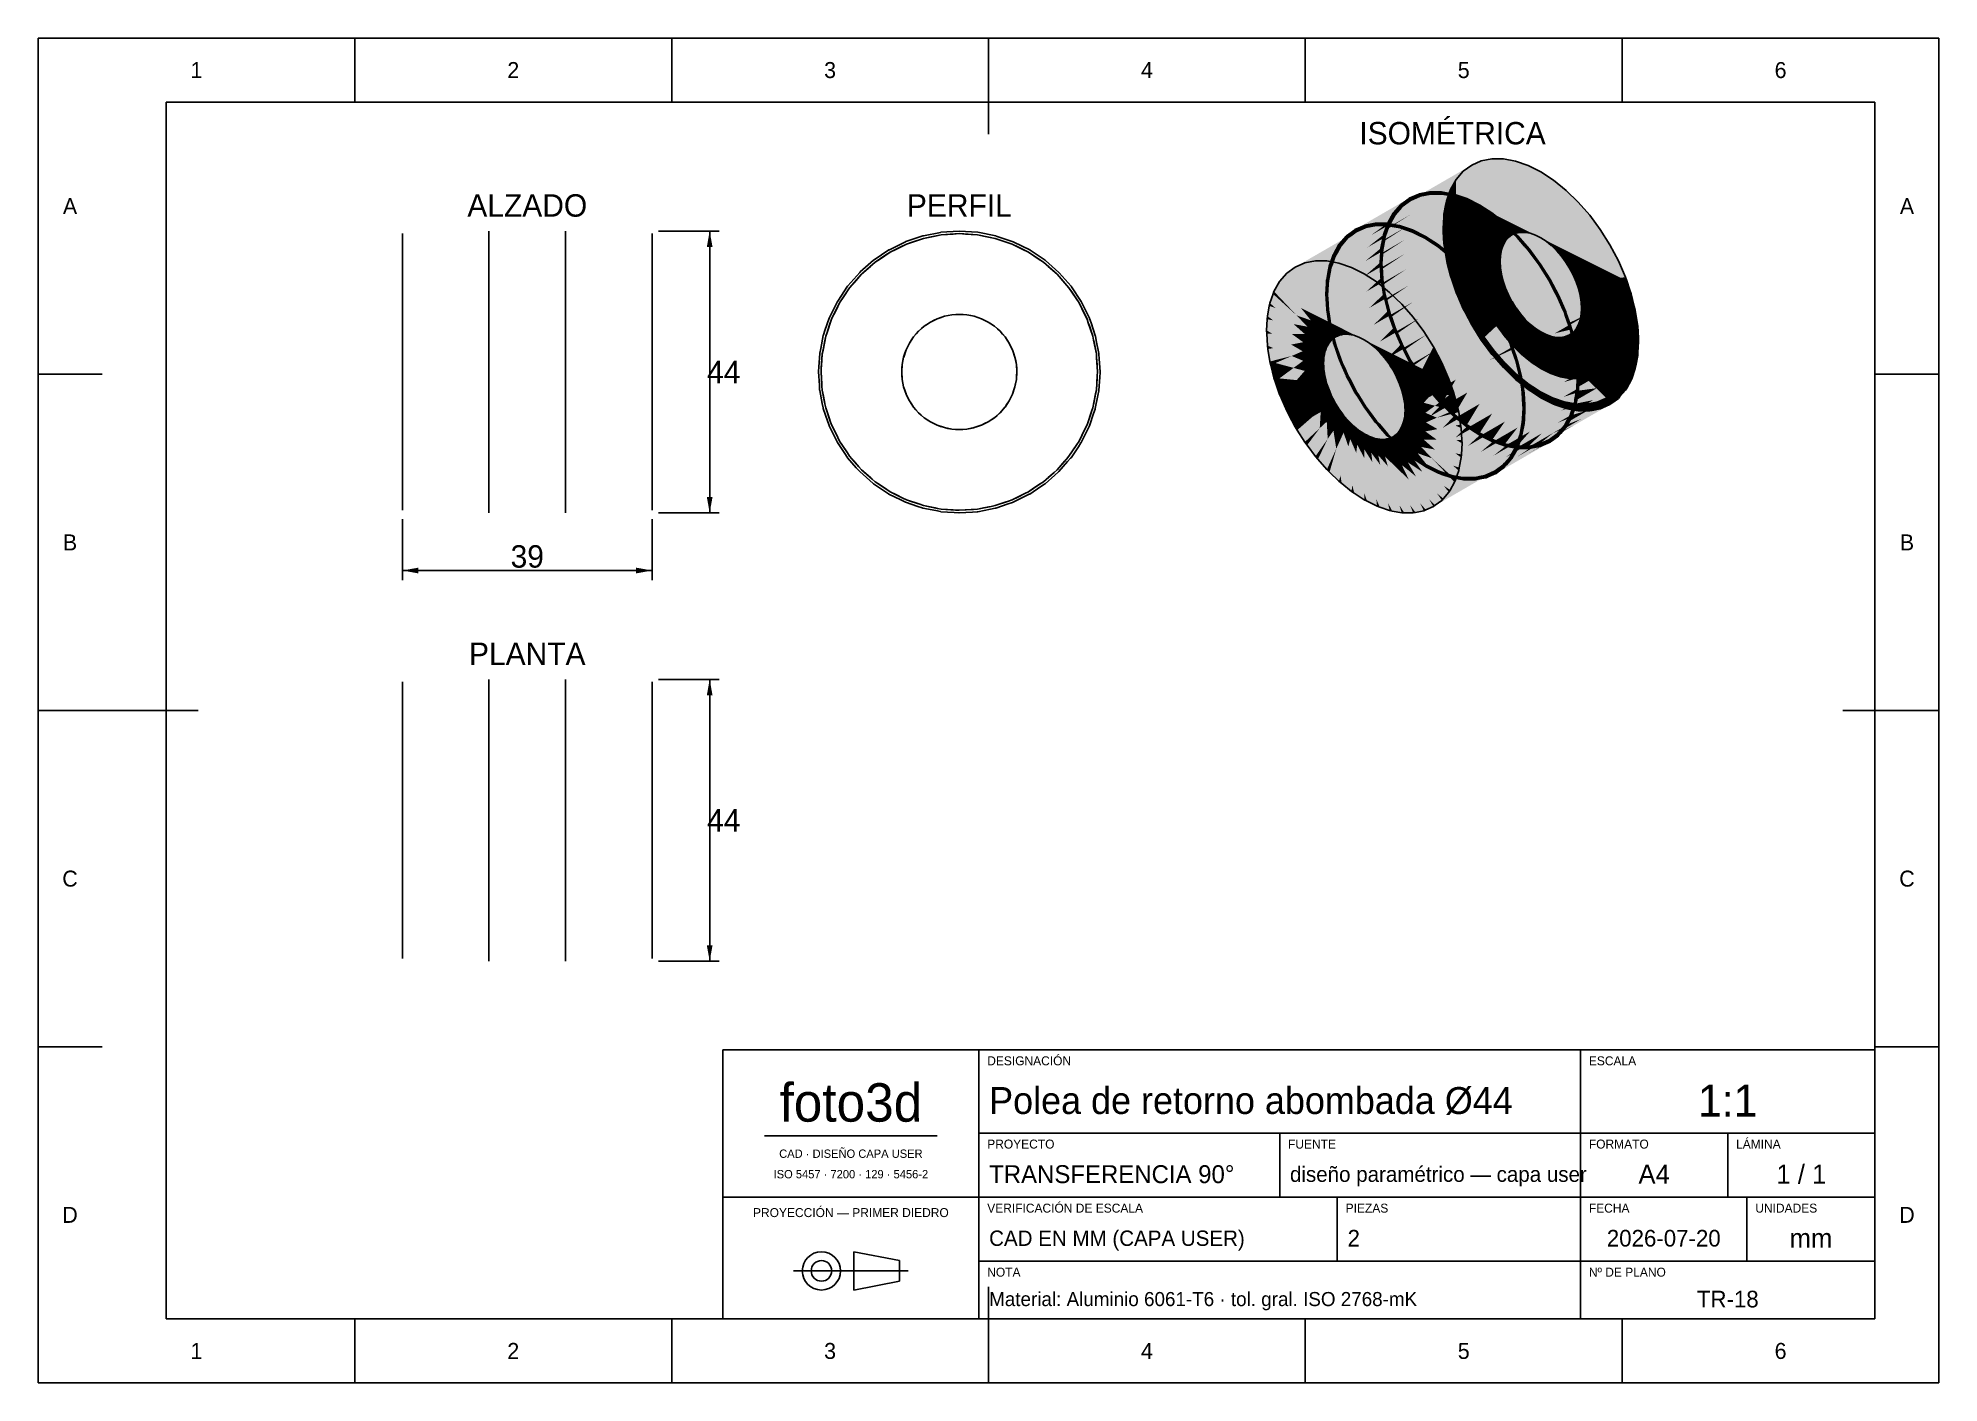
# Model space of a CAD drawing. Extents: x 0 to 297, y 0 to 210.
import ezdxf
from ezdxf.enums import TextEntityAlignment as Align

# ---------------------------------------------------------------- set-up
doc = ezdxf.new("R2010")
doc.units = 0
for name, color, linetype in [('COTAS', 7, 'CONTINUOUS'), ('FINA', 7, 'CONTINUOUS'), ('NORMA', 7, 'CONTINUOUS'), ('SOMBRA', 8, 'CONTINUOUS'), ('TEXTO', 7, 'CONTINUOUS'), ('VISIBLE', 7, 'CONTINUOUS')]:
    doc.layers.add(name, color=color, linetype=linetype)

msp = doc.modelspace()

# ---------------------------------------------------------------- texts
at = {"layer": 'COTAS'}
for s, p in [('44', (107.1379, 157.8566)), ('39', (76.4379, 129.0566)), ('44', (107.1379, 87.8566))]:
    msp.add_text(s, height=3.5, dxfattribs=at).set_placement(p, align=Align.MIDDLE_CENTER)
at = {"layer": 'TEXTO'}
for s, height, p in [('1', 2.5, (24.75, 205)), ('2', 2.5, (74.25, 205)), ('3', 2.5, (123.75, 205)), ('4', 2.5, (173.25, 205)), ('5', 2.5, (222.75, 205)), ('6', 2.5, (272.25, 205)), ('ISOMÉTRICA', 3.5, (221, 195.1434)), ('A', 2.5, (5, 183.75)), ('ALZADO', 3.5, (76.4379, 183.8566)), ('PERFIL', 3.5, (143.9379, 183.8566)), ('A', 2.5, (292, 183.75)), ('B', 2.5, (5, 131.25)), ('B', 2.5, (292, 131.25)), ('PLANTA', 3.5, (76.4379, 113.8566)), ('C', 2.5, (5, 78.75)), ('C', 2.5, (292, 78.75)), ('foto3d', 6, (127, 43.8)), ('1:1', 5, (264, 44.1)), ('CAD · DISEÑO CAPA USER', 1.3, (127, 35.8)), ('ISO 5457 · 7200 · 129 · 5456-2', 1.3, (127, 32.6)), ('A4', 3, (252.5, 32.6)), ('1 / 1', 3, (275.5, 32.6)), ('D', 2.5, (5, 26.25)), ('PROYECCIÓN — PRIMER DIEDRO', 1.4, (127, 26.6)), ('D', 2.5, (292, 26.25)), ('2026-07-20', 2.6, (254, 22.6)), ('mm', 3, (277, 22.6)), ('TR-18', 2.6, (264, 13.1)), ('1', 2.5, (24.75, 5)), ('2', 2.5, (74.25, 5)), ('3', 2.5, (123.75, 5)), ('4', 2.5, (173.25, 5)), ('5', 2.5, (222.75, 5)), ('6', 2.5, (272.25, 5))]:
    msp.add_text(s, height=height, dxfattribs=at).set_placement(p, align=Align.MIDDLE_CENTER)
for s, p in [('DESIGNACIÓN', (148.3, 49.6)), ('ESCALA', (242.3, 49.6)), ('PROYECTO', (148.3, 36.6)), ('FUENTE', (195.3, 36.6)), ('FORMATO', (242.3, 36.6)), ('LÁMINA', (265.3, 36.6)), ('VERIFICACIÓN DE ESCALA', (148.3, 26.6)), ('PIEZAS', (204.3, 26.6)), ('FECHA', (242.3, 26.6)), ('UNIDADES', (268.3, 26.6)), ('NOTA', (148.3, 16.6)), ('Nº DE PLANO', (242.3, 16.6))]:
    msp.add_text(s, height=1.4, dxfattribs=at).set_placement(p)
for s, height, p in [('Polea de retorno abombada Ø44', 4.2, (148.6, 44.1)), ('TRANSFERENCIA 90°', 2.8, (148.6, 32.6)), ('diseño paramétrico — capa user', 2.4, (195.6, 32.6)), ('CAD EN MM (CAPA USER)', 2.4, (148.6, 22.6)), ('2', 2.6, (204.6, 22.6)), ('Material: Aluminio 6061-T6 · tol. gral. ISO 2768-mK', 2.2, (148.6, 13.1))]:
    msp.add_text(s, height=height, dxfattribs=at).set_placement(p, align=Align.MIDDLE_LEFT)

# ---------------------------------------------------------------- linework, layer by layer
at = {"layer": 'COTAS'}
for p, q in [((96.9379, 179.8566), (106.4379, 179.8566)), ((104.9379, 135.8566), (104.9379, 179.8566)), ((56.9379, 134.8566), (56.9379, 125.3566)), ((95.9379, 134.8566), (95.9379, 125.3566)), ((96.9379, 135.8566), (106.4379, 135.8566)), ((56.9379, 126.8566), (95.9379, 126.8566)), ((96.9379, 109.8566), (106.4379, 109.8566)), ((104.9379, 65.8566), (104.9379, 109.8566)), ((96.9379, 65.8566), (106.4379, 65.8566))]:
    msp.add_line(p, q, dxfattribs=at)
for points in [[(104.9379, 179.8566), (105.3879, 177.3566), (104.4879, 177.3566)], [(104.9379, 135.8566), (105.3879, 138.3566), (104.4879, 138.3566)], [(56.9379, 126.8566), (59.4379, 127.3066), (59.4379, 126.4066)], [(95.9379, 126.8566), (93.4379, 127.3066), (93.4379, 126.4066)], [(104.9379, 109.8566), (105.3879, 107.3566), (104.4879, 107.3566)], [(104.9379, 65.8566), (105.3879, 68.3566), (104.4879, 68.3566)]]:
    msp.add_solid(points, dxfattribs=at)
at = {"layer": 'FINA'}
for p, q in [((297, 210), (0, 210)), ((0, 210), (0, 0)), ((49.5, 200), (49.5, 210)), ((99, 200), (99, 210)), ((148.5, 200), (148.5, 210)), ((198, 200), (198, 210)), ((247.5, 200), (247.5, 210)), ((297, 0), (297, 210)), ((0, 157.5), (10, 157.5)), ((287, 157.5), (297, 157.5)), ((0, 105), (10, 105)), ((287, 105), (297, 105)), ((0, 52.5), (10, 52.5)), ((287, 52.5), (297, 52.5)), ((147, 39), (241, 39)), ((194, 29), (194, 39)), ((241, 39), (287, 39)), ((264, 29), (264, 39)), ((113.5, 38.6), (140.5, 38.6)), ((107, 29), (147, 29)), ((147, 29), (241, 29)), ((203, 19), (203, 29)), ((241, 29), (287, 29)), ((267, 19), (267, 29)), ((147, 19), (241, 19)), ((241, 19), (287, 19)), ((118.03, 17.5), (135.97, 17.5)), ((49.5, 0), (49.5, 10)), ((99, 0), (99, 10)), ((148.5, 0), (148.5, 10)), ((198, 0), (198, 10)), ((247.5, 0), (247.5, 10)), ((0, 0), (297, 0))]:
    msp.add_line(p, q, dxfattribs=at)
at = {"layer": 'NORMA'}
for p, q in [((148.5, 210), (148.5, 195)), ((287, 200), (20, 200)), ((20, 200), (20, 10)), ((287, 10), (287, 200)), ((0, 105), (25, 105)), ((297, 105), (282, 105)), ((287, 52), (107, 52)), ((107, 52), (107, 10)), ((147, 10), (147, 52)), ((241, 10), (241, 52)), ((287, 10), (287, 52)), ((148.5, 0), (148.5, 15)), ((20, 10), (287, 10)), ((107, 10), (287, 10))]:
    msp.add_line(p, q, dxfattribs=at)
at = {"layer": 'SOMBRA', "color": 254}
for points in [[(223.9886, 190.167), (222.6713, 189.1931), (213.1254, 183.6817)], [(223.9886, 190.167), (213.1254, 183.6817), (213.9867, 184.3185)], [(214.4426, 184.6556), (223.9886, 190.167), (213.9867, 184.3185)], [(225.4907, 190.8208), (223.9886, 190.167), (214.4426, 184.6556)], [(225.4907, 190.8208), (214.4426, 184.6556), (215.4248, 185.0832)], [(215.9447, 185.3095), (225.4907, 190.8208), (215.4248, 185.0832)], [(227.1518, 191.1434), (225.4907, 190.8208), (215.9447, 185.3095)], [(227.1518, 191.1434), (215.9447, 185.3095), (217.0309, 185.5204)], [(217.6059, 185.6321), (227.1518, 191.1434), (217.0309, 185.5204)], [(228.9437, 191.1292), (227.1518, 191.1434), (217.6059, 185.6321)], [(228.9437, 191.1292), (217.6059, 185.6321), (218.7775, 185.6228)], [(219.3977, 185.6179), (228.9437, 191.1292), (218.7775, 185.6228)], [(230.8355, 190.7785), (228.9437, 191.1292), (219.3977, 185.6179)], [(230.8355, 190.7785), (219.3977, 185.6179), (220.6347, 185.3886)], [(221.2896, 185.2672), (230.8355, 190.7785), (220.6347, 185.3886)], [(232.795, 190.0973), (230.8355, 190.7785), (221.2896, 185.2672)], [(232.795, 190.0973), (221.2896, 185.2672), (222.5708, 184.8218)], [(223.249, 184.5859), (232.795, 190.0973), (222.5708, 184.8218)], [(234.7886, 189.0972), (232.795, 190.0973), (223.249, 184.5859)], [(221.5613, 187.9158), (220.6777, 186.3569), (211.1318, 180.8455)], [(221.5613, 187.9158), (211.1318, 180.8455), (211.7095, 181.8648)], [(212.0154, 182.4044), (221.5613, 187.9158), (211.7095, 181.8648)], [(222.6713, 189.1931), (221.5613, 187.9158), (212.0154, 182.4044)], [(222.6713, 189.1931), (212.0154, 182.4044), (212.7411, 183.2396)], [(213.1254, 183.6817), (222.6713, 189.1931), (212.7411, 183.2396)], [(234.7886, 189.0972), (223.249, 184.5859), (224.5526, 183.932)], [(225.2426, 183.5858), (234.7886, 189.0972), (224.5526, 183.932)], [(236.7822, 187.7953), (234.7886, 189.0972), (225.2426, 183.5858)], [(236.7822, 187.7953), (225.2426, 183.5858), (226.5461, 182.7346)], [(227.2362, 182.2839), (236.7822, 187.7953), (226.5461, 182.7346)], [(238.7417, 186.2139), (236.7822, 187.7953), (227.2362, 182.2839)], [(214.2003, 184.9707), (212.901, 184.0101), (204.4157, 179.1111)], [(214.2003, 184.9707), (204.4157, 179.1111), (213.9323, 184.816)], [(213.9323, 184.816), (204.4157, 179.1111), (205.715, 180.0717)], [(205.7574, 180.1031), (213.9323, 184.816), (205.715, 180.0717)], [(215.7242, 185.647), (214.2426, 185.0021), (205.7574, 180.1031)], [(215.7242, 185.647), (205.7574, 180.1031), (215.4562, 185.4922)], [(215.4562, 185.4922), (205.7574, 180.1031), (207.2389, 180.748)], [(205.7574, 180.1031), (214.2426, 185.0021), (213.9323, 184.816)], [(207.2873, 180.769), (215.4562, 185.4922), (207.2389, 180.748)], [(217.411, 185.9862), (215.7725, 185.668), (207.2873, 180.769)], [(217.411, 185.9862), (207.2873, 180.769), (217.143, 185.8314)], [(217.143, 185.8314), (207.2873, 180.769), (208.9257, 181.0872)], [(207.2873, 180.769), (215.7725, 185.668), (215.4562, 185.4922)], [(208.9792, 181.0976), (217.143, 185.8314), (208.9257, 181.0872)], [(208.9792, 181.0976), (217.4645, 185.9966), (217.143, 185.8314)], [(219.2319, 185.9826), (217.4645, 185.9966), (208.9792, 181.0976)], [(219.2319, 185.9826), (208.9792, 181.0976), (218.9639, 185.8279)], [(218.9639, 185.8279), (208.9792, 181.0976), (210.7466, 181.0836)], [(210.4041, 178.5848), (220.0355, 184.5432), (213.8996, 180.6029)], [(210.4041, 178.5848), (210.4896, 179.0318), (220.0355, 184.5432)], [(214.4865, 182.4658), (220.0355, 184.5432), (210.4896, 179.0318)], [(210.8042, 181.0831), (218.9639, 185.8279), (210.7466, 181.0836)], [(210.8042, 181.0831), (219.2895, 185.9821), (218.9639, 185.8279)], [(221.1555, 185.6362), (219.2895, 185.9821), (210.8042, 181.0831)], [(221.1555, 185.6362), (210.8042, 181.0831), (220.8875, 185.4815)], [(220.8875, 185.4815), (210.8042, 181.0831), (212.6702, 180.7372)], [(210.9909, 180.4476), (220.6777, 186.3569), (214.4865, 182.4658)], [(210.9909, 180.4476), (211.1318, 180.8455), (220.6777, 186.3569)], [(212.7311, 180.7259), (220.8875, 185.4815), (212.6702, 180.7372)], [(212.7311, 180.7259), (221.2164, 185.6249), (220.8875, 185.4815)], [(223.2121, 184.9311), (221.2164, 185.6249), (212.7311, 180.7259)], [(214.7268, 180.0321), (223.2121, 184.9311), (212.7311, 180.7259)], [(213.8996, 180.6029), (220.0355, 184.5432), (219.95, 184.0961)], [(214.2426, 185.0021), (214.2003, 184.9707), (213.9323, 184.816)], [(214.4865, 182.4658), (220.6777, 186.3569), (220.5368, 185.959)], [(214.4865, 182.4658), (220.5368, 185.959), (220.0355, 184.5432)], [(225.2426, 183.9124), (223.2121, 184.9311), (214.7268, 180.0321)], [(215.7725, 185.668), (215.7242, 185.647), (215.4562, 185.4922)], [(217.4645, 185.9966), (217.411, 185.9862), (217.143, 185.8314)], [(219.2895, 185.9821), (219.2319, 185.9826), (218.9639, 185.8279)], [(221.2164, 185.6249), (221.1555, 185.6362), (220.8875, 185.4815)], [(238.7417, 186.2139), (227.2362, 182.2839), (228.5174, 181.25)], [(229.1957, 180.7026), (238.7417, 186.2139), (228.5174, 181.25)], [(240.6335, 184.3801), (238.7417, 186.2139), (229.1957, 180.7026)], [(240.6335, 184.3801), (229.1957, 180.7026), (230.4327, 179.5035)], [(231.0876, 178.8688), (240.6335, 184.3801), (230.4327, 179.5035)], [(211.742, 182.659), (210.8704, 181.1214), (202.3852, 176.2224)], [(211.742, 182.659), (202.3852, 176.2224), (211.474, 182.5043)], [(211.474, 182.5043), (202.3852, 176.2224), (203.2567, 177.76)], [(203.2852, 177.8101), (211.474, 182.5043), (203.2567, 177.76)], [(212.8652, 183.969), (211.7704, 182.7091), (203.2852, 177.8101)], [(212.8652, 183.969), (203.2852, 177.8101), (212.5972, 183.8143)], [(212.5972, 183.8143), (203.2852, 177.8101), (204.38, 179.07)], [(203.2852, 177.8101), (211.7704, 182.7091), (211.474, 182.5043)], [(204.4157, 179.1111), (212.5972, 183.8143), (204.38, 179.07)], [(204.4157, 179.1111), (212.901, 184.0101), (212.5972, 183.8143)], [(213.8996, 180.6029), (219.6457, 182.5056), (210.0998, 176.9942)], [(214.4865, 182.4658), (210.4896, 179.0318), (210.9095, 180.2177)], [(210.9909, 180.4476), (214.4865, 182.4658), (210.9095, 180.2177)], [(211.7704, 182.7091), (211.742, 182.659), (211.474, 182.5043)], [(212.901, 184.0101), (212.8652, 183.969), (212.5972, 183.8143)], [(213.8996, 180.6029), (219.95, 184.0961), (219.6457, 182.5056)], [(216.7574, 179.0134), (225.2426, 183.9124), (214.7268, 180.0321)], [(227.2732, 182.5864), (225.2426, 183.9124), (216.7574, 179.0134)], [(218.7879, 177.6874), (227.2732, 182.5864), (216.7574, 179.0134)], [(227.3362, 182.5356), (227.2732, 182.5864), (218.7879, 177.6874)], [(227.3362, 182.5356), (218.7879, 177.6874), (219.1189, 177.7913)], [(229.2059, 181.0266), (227.3362, 182.5356), (219.1189, 177.7913)], [(204.6401, 178.7827), (195.0941, 173.2714), (205.0961, 179.1199)], [(196.4114, 174.2453), (205.0961, 179.1199), (195.0941, 173.2714)], [(195.0941, 173.2714), (204.6401, 178.7827), (203.9143, 177.9476)], [(205.9574, 179.7567), (196.4114, 174.2453), (206.4773, 179.983)], [(197.9135, 174.8992), (206.4773, 179.983), (196.4114, 174.2453)], [(196.4114, 174.2453), (205.9574, 179.7567), (205.0961, 179.1199)], [(207.4594, 180.4105), (197.9135, 174.8992), (208.0345, 180.5222)], [(199.5747, 175.2217), (208.0345, 180.5222), (197.9135, 174.8992)], [(197.9135, 174.8992), (207.4594, 180.4105), (206.4773, 179.983)], [(199.5747, 175.2217), (209.1206, 180.7331), (208.0345, 180.5222)], [(209.1206, 180.7331), (199.5747, 175.2217), (209.7409, 180.7282)], [(201.3665, 175.2076), (209.7409, 180.7282), (199.5747, 175.2217)], [(210.1044, 178.6889), (209.8194, 177.1987), (201.3341, 172.2998)], [(210.1044, 178.6889), (201.3341, 172.2998), (207.712, 177.3076)], [(201.3665, 175.2076), (210.9124, 180.7189), (209.7409, 180.7282)], [(210.9124, 180.7189), (201.3665, 175.2076), (211.5673, 180.5975)], [(203.2583, 174.8569), (211.5673, 180.5975), (201.3665, 175.2076)], [(209.9358, 179.0538), (207.712, 177.3076), (201.6192, 173.7899)], [(209.9358, 179.0538), (201.6192, 173.7899), (201.7185, 174.3095)], [(201.7311, 174.3751), (209.9358, 179.0538), (201.7185, 174.3095)], [(210.686, 180.6005), (210.2164, 179.2741), (201.7311, 174.3751)], [(210.686, 180.6005), (201.7311, 174.3751), (208.2936, 179.2193)], [(201.7311, 174.3751), (210.2164, 179.2741), (209.9358, 179.0538)], [(208.2936, 179.2193), (201.7311, 174.3751), (202.2007, 175.7016)], [(210.5818, 180.9083), (208.2936, 179.2193), (202.2007, 175.7016)], [(210.5818, 180.9083), (202.2007, 175.7016), (202.3645, 176.1641)], [(202.3852, 176.2224), (210.5818, 180.9083), (202.3645, 176.1641)], [(202.3852, 176.2224), (210.8704, 181.1214), (210.5818, 180.9083)], [(203.2583, 174.8569), (212.8043, 180.3682), (211.5673, 180.5975)], [(212.8043, 180.3682), (203.2583, 174.8569), (213.4826, 180.1324)], [(205.2178, 174.1756), (213.4826, 180.1324), (203.2583, 174.8569)], [(205.2178, 174.1756), (214.7638, 179.687), (213.4826, 180.1324)], [(214.7638, 179.687), (205.2178, 174.1756), (215.4539, 179.3408)], [(207.2114, 173.1755), (215.4539, 179.3408), (205.2178, 174.1756)], [(207.2114, 173.1755), (216.7574, 178.6868), (215.4539, 179.3408)], [(216.7574, 178.6868), (207.2114, 173.1755), (217.4474, 178.2362)], [(209.205, 171.8736), (217.4474, 178.2362), (207.2114, 173.1755)], [(210.2038, 179.2085), (210.1044, 178.6889), (207.712, 177.3076)], [(210.2038, 179.2085), (207.712, 177.3076), (209.9358, 179.0538)], [(210.8498, 181.063), (210.686, 180.6005), (208.2936, 179.2193)], [(210.8498, 181.063), (208.2936, 179.2193), (210.5818, 180.9083)], [(209.205, 171.8736), (218.751, 177.385), (217.4474, 178.2362)], [(210.2164, 179.2741), (210.2038, 179.2085), (209.9358, 179.0538)], [(213.8996, 180.6029), (210.0998, 176.9942), (210.3546, 178.3265)], [(210.4041, 178.5848), (213.8996, 180.6029), (210.3546, 178.3265)], [(210.8704, 181.1214), (210.8498, 181.063), (210.5818, 180.9083)], [(228.9379, 180.8719), (219.1189, 177.7913), (218.8509, 177.6366)], [(228.9379, 180.8719), (218.8509, 177.6366), (220.7206, 176.1277)], [(229.2059, 181.0266), (219.1189, 177.7913), (228.9379, 180.8719)], [(220.7836, 176.0768), (228.9379, 180.8719), (220.7206, 176.1277)], [(220.7836, 176.0768), (229.2689, 180.9758), (228.9379, 180.8719)], [(231.1349, 179.167), (229.2689, 180.9758), (220.7836, 176.0768)], [(231.1349, 179.167), (220.7836, 176.0768), (230.8669, 179.0123)], [(230.8669, 179.0123), (220.7836, 176.0768), (222.6497, 174.268)], [(222.7105, 174.209), (230.8669, 179.0123), (222.6497, 174.268)], [(222.7105, 174.209), (231.1958, 179.108), (230.8669, 179.0123)], [(229.2689, 180.9758), (229.2059, 181.0266), (228.9379, 180.8719)], [(231.1958, 179.108), (231.1349, 179.167), (230.8669, 179.0123)], [(192.9596, 170.0373), (202.6465, 175.9466), (202.5056, 175.5486)], [(192.9596, 170.0373), (193.1005, 170.4352), (202.6465, 175.9466)], [(192.9596, 170.0373), (202.5056, 175.5486), (202.2266, 174.7607)], [(202.6465, 175.9466), (193.1005, 170.4352), (202.9524, 176.4862)], [(193.9842, 171.9941), (202.9524, 176.4862), (193.1005, 170.4352)], [(203.5301, 177.5054), (193.9842, 171.9941), (203.9143, 177.9476)], [(195.0941, 173.2714), (203.9143, 177.9476), (193.9842, 171.9941)], [(193.9842, 171.9941), (203.5301, 177.5054), (202.9524, 176.4862)], [(207.712, 177.3076), (201.3341, 172.2998), (201.6192, 173.7899)], [(218.751, 177.385), (209.205, 171.8736), (219.4292, 176.8376)], [(211.1645, 170.2922), (219.4292, 176.8376), (209.205, 171.8736)], [(211.1645, 170.2922), (220.7104, 175.8036), (219.4292, 176.8376)], [(220.7104, 175.8036), (211.1645, 170.2922), (221.3653, 175.1688)], [(219.1189, 177.7913), (218.7879, 177.6874), (218.8509, 177.6366)], [(201.6145, 172.0952), (192.0686, 166.5839), (201.7494, 172.8006)], [(192.3728, 168.1744), (201.7494, 172.8006), (192.0686, 166.5839)], [(192.3728, 168.1744), (202.0043, 174.1328), (201.9188, 173.6858)], [(192.3728, 168.1744), (192.4583, 168.6215), (202.0043, 174.1328)], [(192.3728, 168.1744), (201.9188, 173.6858), (201.7494, 172.8006)], [(202.0043, 174.1328), (192.4583, 168.6215), (202.2266, 174.7607)], [(192.9596, 170.0373), (202.2266, 174.7607), (192.4583, 168.6215)], [(213.0563, 168.4584), (221.3653, 175.1688), (211.1645, 170.2922)], [(213.0563, 168.4584), (222.6023, 173.9698), (221.3653, 175.1688)], [(240.9368, 166.0155), (213.5209, 150.9372), (241.0981, 166.8589)], [(205.1915, 149.7534), (232.3532, 166.0778), (204.776, 150.1561)], [(205.1915, 149.7534), (232.3585, 166.0727), (232.3532, 166.0778)], [(232.3585, 166.0727), (205.1915, 149.7534), (205.5643, 149.392)], [(232.3585, 166.0727), (205.5643, 149.392), (233.1415, 165.3137)], [(205.9947, 149.0447), (233.1415, 165.3137), (205.5643, 149.392)], [(205.9947, 149.0447), (233.1469, 165.3093), (233.1415, 165.3137)], [(233.1469, 165.3093), (205.9947, 149.0447), (206.3808, 148.7331)], [(233.1469, 165.3093), (206.3808, 148.7331), (233.9579, 164.6548)], [(206.8186, 148.4472), (233.9579, 164.6548), (206.3808, 148.7331)], [(206.8186, 148.4472), (233.9635, 164.6512), (233.9579, 164.6548)], [(233.9635, 164.6512), (206.8186, 148.4472), (207.2114, 148.1907)], [(233.9635, 164.6512), (207.2114, 148.1907), (234.7886, 164.1124)], [(207.6493, 147.971), (234.7886, 164.1124), (207.2114, 148.1907)], [(207.6493, 147.971), (234.7941, 164.1096), (234.7886, 164.1124)], [(234.7941, 164.1096), (207.6493, 147.971), (208.0421, 147.774)], [(234.7941, 164.1096), (208.0421, 147.774), (235.6192, 163.6957)], [(208.4724, 147.6244), (235.6192, 163.6957), (208.0421, 147.774)], [(208.4724, 147.6244), (235.6247, 163.6938), (235.6192, 163.6957)], [(235.6247, 163.6938), (208.4724, 147.6244), (208.8585, 147.4901)], [(235.6247, 163.6938), (208.8585, 147.4901), (236.4357, 163.4118)], [(209.274, 147.4131), (236.4357, 163.4118), (208.8585, 147.4901)], [(209.274, 147.4131), (236.441, 163.4108), (236.4357, 163.4118)], [(236.441, 163.4108), (209.274, 147.4131), (209.6468, 147.344)], [(236.441, 163.4108), (209.6468, 147.344), (237.224, 163.2657)], [(237.9752, 163.2607), (211.0856, 147.4725), (238.6627, 163.3942)], [(211.4155, 147.6161), (238.6627, 163.3942), (211.0856, 147.4725)], [(211.4155, 147.6161), (238.6669, 163.396), (238.6627, 163.3942)], [(238.6669, 163.396), (211.4155, 147.6161), (211.7114, 147.7449)], [(238.6669, 163.396), (211.7114, 147.7449), (239.2886, 163.6666)], [(212.0007, 147.9588), (239.2886, 163.6666), (211.7114, 147.7449)], [(212.0007, 147.9588), (239.2922, 163.6693), (239.2886, 163.6666)], [(239.2922, 163.6693), (212.0007, 147.9588), (212.2603, 148.1507)], [(239.2922, 163.6693), (212.2603, 148.1507), (239.8375, 164.0724)], [(212.5041, 148.4313), (239.8375, 164.0724), (212.2603, 148.1507)], [(212.5041, 148.4313), (239.8405, 164.076), (239.8375, 164.0724)], [(239.8405, 164.076), (212.5041, 148.4313), (212.7228, 148.6829)], [(239.8405, 164.076), (212.7228, 148.6829), (240.2999, 164.6046)], [(212.9168, 149.0253), (240.2999, 164.6046), (212.7228, 148.6829)], [(212.9168, 149.0253), (240.3024, 164.609), (240.2999, 164.6046)], [(240.3024, 164.609), (212.9168, 149.0253), (213.091, 149.3325)], [(240.3024, 164.609), (213.091, 149.3325), (240.6681, 165.2542)], [(213.232, 149.7308), (240.6681, 165.2542), (213.091, 149.3325)], [(213.232, 149.7308), (240.6699, 165.2592), (240.6681, 165.2542)], [(240.6699, 165.2592), (213.232, 149.7308), (213.3585, 150.0882)], [(240.6699, 165.2592), (213.3585, 150.0882), (240.9357, 166.0099)], [(213.4441, 150.5357), (240.9357, 166.0099), (213.3585, 150.0882)], [(213.4441, 150.5357), (240.9368, 166.0155), (240.9357, 166.0099)], [(240.9368, 166.0155), (213.4441, 150.5357), (213.5209, 150.9372)], [(210.0403, 147.3409), (237.224, 163.2657), (209.6468, 147.344)], [(210.0403, 147.3409), (237.2289, 163.2656), (237.224, 163.2657)], [(237.2289, 163.2656), (210.0403, 147.3409), (210.3934, 147.3381)], [(237.2289, 163.2656), (210.3934, 147.3381), (237.9706, 163.2598)], [(210.7582, 147.4089), (237.9706, 163.2598), (210.3934, 147.3381)], [(210.7582, 147.4089), (237.9752, 163.2607), (237.9706, 163.2598)], [(237.9752, 163.2607), (210.7582, 147.4089), (211.0856, 147.4725)]]:
    msp.add_solid(points, dxfattribs=at)
at = {"layer": 'SOMBRA', "color": 253}
for points in [[(227.1476, 182.6426), (222.6713, 189.1931), (223.9886, 190.167)], [(228.8161, 181.8055), (223.9886, 190.167), (225.4907, 190.8208)], [(227.1476, 182.6426), (223.9886, 190.167), (228.8161, 181.8055)], [(230.1392, 181.1418), (225.4907, 190.8208), (227.1518, 191.1434)], [(228.8161, 181.8055), (225.4907, 190.8208), (230.1392, 181.1418)], [(230.1392, 181.1418), (227.1518, 191.1434), (231.2483, 180.5853)], [(231.2483, 180.5853), (227.1518, 191.1434), (228.9437, 191.1292)], [(231.2483, 180.5853), (228.9437, 191.1292), (232.2222, 180.0968)], [(232.2222, 180.0968), (228.9437, 191.1292), (230.8355, 190.7785)], [(232.2222, 180.0968), (230.8355, 190.7785), (233.1128, 179.65)], [(233.1128, 179.65), (230.8355, 190.7785), (232.795, 190.0973)], [(233.1128, 179.65), (232.795, 190.0973), (233.9579, 179.226)], [(233.9579, 179.226), (232.795, 190.0973), (234.7886, 189.0972)], [(221.5236, 185.4639), (220.6777, 186.3569), (221.5613, 187.9158)], [(221.5236, 185.4639), (221.5613, 187.9158), (224.8896, 183.7753)], [(224.8896, 183.7753), (221.5613, 187.9158), (222.6713, 189.1931)], [(224.8896, 183.7753), (222.6713, 189.1931), (227.1476, 182.6426)], [(233.9579, 179.226), (234.7886, 189.0972), (234.7886, 178.8093)], [(234.7886, 178.8093), (234.7886, 189.0972), (236.7822, 187.7953)], [(234.7886, 178.8093), (236.7822, 187.7953), (235.6337, 178.3853)], [(235.6337, 178.3853), (236.7822, 187.7953), (238.7417, 186.2139)], [(212.901, 184.0101), (214.2003, 184.9707), (214.2546, 184.9813)], [(212.901, 184.0101), (214.2546, 184.9813), (214.4426, 184.6556)], [(212.901, 184.0101), (214.4426, 184.6556), (212.9144, 183.9904)], [(214.4426, 184.6556), (213.1254, 183.6817), (212.9144, 183.9904)], [(214.2003, 184.9707), (214.2426, 185.0021), (214.2546, 184.9813)], [(214.2426, 185.0021), (215.7242, 185.647), (215.7829, 185.6465)], [(214.2426, 185.0021), (215.7829, 185.6465), (215.9447, 185.3095)], [(214.2426, 185.0021), (215.9447, 185.3095), (214.2546, 184.9813)], [(215.9447, 185.3095), (214.4426, 184.6556), (214.2546, 184.9813)], [(215.7242, 185.647), (215.7725, 185.668), (215.7829, 185.6465)], [(215.7725, 185.668), (217.411, 185.9862), (217.4729, 185.9747)], [(215.7725, 185.668), (217.4729, 185.9747), (217.6059, 185.6321)], [(215.7725, 185.668), (217.6059, 185.6321), (215.7829, 185.6465)], [(217.6059, 185.6321), (215.9447, 185.3095), (215.7829, 185.6465)], [(217.411, 185.9862), (217.4645, 185.9966), (217.4729, 185.9747)], [(217.4645, 185.9966), (219.3977, 185.6179), (217.4729, 185.9747)], [(217.4645, 185.9966), (219.296, 185.9603), (219.3977, 185.6179)], [(217.4645, 185.9966), (219.2319, 185.9826), (219.296, 185.9603)], [(219.3977, 185.6179), (217.6059, 185.6321), (217.4729, 185.9747)], [(219.2319, 185.9826), (219.2895, 185.9821), (219.296, 185.9603)], [(219.2895, 185.9821), (221.2896, 185.2672), (219.296, 185.9603)], [(219.2895, 185.9821), (221.2208, 185.6035), (221.2896, 185.2672)], [(219.2895, 185.9821), (221.1555, 185.6362), (221.2208, 185.6035)], [(221.2896, 185.2672), (219.3977, 185.6179), (219.296, 185.9603)], [(219.95, 184.0961), (220.0355, 184.5432), (220.9199, 183.7589)], [(220.9199, 183.7589), (220.0355, 184.5432), (220.5368, 185.959)], [(220.5368, 185.959), (220.6777, 186.3569), (221.5236, 185.4639)], [(220.9199, 183.7589), (220.5368, 185.959), (221.5236, 185.4639)], [(220.9199, 183.7589), (221.5236, 185.4639), (224.2284, 182.6087)], [(221.1555, 185.6362), (221.2164, 185.6249), (221.2208, 185.6035)], [(221.2164, 185.6249), (223.249, 184.5859), (221.2208, 185.6035)], [(221.2164, 185.6249), (223.2121, 184.9311), (223.249, 184.5859)], [(223.249, 184.5859), (221.2896, 185.2672), (221.2208, 185.6035)], [(224.2284, 182.6087), (221.5236, 185.4639), (224.8896, 183.7753)], [(223.2121, 184.9311), (225.2426, 183.5858), (223.249, 184.5859)], [(223.2121, 184.9311), (225.2426, 183.9124), (225.2426, 183.5858)], [(242.4253, 182.3253), (240.6335, 184.3801), (231.0876, 178.8688)], [(235.6337, 178.3853), (238.7417, 186.2139), (236.5243, 177.9386)], [(236.5243, 177.9386), (238.7417, 186.2139), (240.6335, 184.3801)], [(236.5243, 177.9386), (240.6335, 184.3801), (237.4982, 177.45)], [(237.4982, 177.45), (240.6335, 184.3801), (242.4253, 182.3253)], [(210.0711, 176.5057), (219.6457, 182.5056), (213.5665, 178.5237)], [(210.0711, 176.5057), (210.0998, 176.9942), (219.6457, 182.5056)], [(210.8704, 181.1214), (211.742, 182.659), (211.7851, 182.6909)], [(210.8704, 181.1214), (211.7851, 182.6909), (212.0154, 182.4044)], [(210.8704, 181.1214), (212.0154, 182.4044), (210.8861, 181.1049)], [(212.0154, 182.4044), (211.1318, 180.8455), (210.8861, 181.1049)], [(211.742, 182.659), (211.7704, 182.7091), (211.7851, 182.6909)], [(211.7704, 182.7091), (212.8652, 183.969), (212.9144, 183.9904)], [(211.7704, 182.7091), (212.9144, 183.9904), (213.1254, 183.6817)], [(211.7704, 182.7091), (213.1254, 183.6817), (211.7851, 182.6909)], [(213.1254, 183.6817), (212.0154, 182.4044), (211.7851, 182.6909)], [(212.8652, 183.969), (212.901, 184.0101), (212.9144, 183.9904)], [(213.5665, 178.5237), (219.6457, 182.5056), (219.6171, 182.017)], [(213.5665, 178.5237), (219.6171, 182.017), (219.5151, 180.279)], [(220.4307, 179.7504), (219.5151, 180.279), (219.6171, 182.017)], [(219.6171, 182.017), (219.6457, 182.5056), (220.5536, 181.8434)], [(220.4307, 179.7504), (219.6171, 182.017), (220.5536, 181.8434)], [(220.5536, 181.8434), (219.6457, 182.5056), (219.95, 184.0961)], [(220.5536, 181.8434), (219.95, 184.0961), (220.9199, 183.7589)], [(220.4307, 179.7504), (220.5536, 181.8434), (223.4561, 179.7264)], [(220.5536, 181.8434), (220.9199, 183.7589), (223.7478, 181.2513)], [(223.4561, 179.7264), (220.5536, 181.8434), (223.7478, 181.2513)], [(223.7478, 181.2513), (220.9199, 183.7589), (224.2284, 182.6087)], [(223.4561, 179.7264), (223.7478, 181.2513), (225.4855, 179.7104)], [(223.7478, 181.2513), (224.2284, 182.6087), (225.8905, 180.8541)], [(225.4855, 179.7104), (223.7478, 181.2513), (225.8905, 180.8541)], [(224.2284, 182.6087), (224.8896, 183.7753), (226.4477, 181.8371)], [(225.8905, 180.8541), (224.2284, 182.6087), (226.4477, 181.8371)], [(226.4477, 181.8371), (224.8896, 183.7753), (227.1476, 182.6426)], [(225.2426, 183.9124), (227.2709, 182.5683), (225.2426, 183.5858)], [(225.2426, 183.9124), (227.2732, 182.5864), (227.2709, 182.5683)], [(227.2362, 182.2839), (225.2426, 183.5858), (226.248, 183.0814)], [(225.8905, 180.8541), (226.4477, 181.8371), (227.4738, 180.5606)], [(227.2709, 182.5683), (227.2362, 182.2839), (226.248, 183.0814)], [(226.4477, 181.8371), (227.1476, 182.6426), (228.0876, 181.2669)], [(227.4738, 180.5606), (226.4477, 181.8371), (228.0876, 181.2669)], [(228.0876, 181.2669), (227.1476, 182.6426), (228.8161, 181.8055)], [(229.1957, 180.7026), (227.2362, 182.2839), (227.2709, 182.5683)], [(227.2732, 182.5864), (227.3362, 182.5356), (227.2709, 182.5683)], [(227.3362, 182.5356), (229.1957, 180.7026), (227.2709, 182.5683)], [(227.3362, 182.5356), (229.2645, 180.9594), (229.1957, 180.7026)], [(227.3362, 182.5356), (229.2059, 181.0266), (229.2645, 180.9594)], [(227.4738, 180.5606), (228.0876, 181.2669), (228.7294, 180.3278)], [(228.0876, 181.2669), (228.8161, 181.8055), (229.3881, 180.8148)], [(228.7294, 180.3278), (228.0876, 181.2669), (229.3881, 180.8148)], [(229.3881, 180.8148), (228.8161, 181.8055), (230.1392, 181.1418)], [(242.4253, 182.3253), (231.0876, 178.8688), (232.2591, 177.5252)], [(232.8794, 176.8139), (242.4253, 182.3253), (232.2591, 177.5252)], [(244.0865, 180.0845), (242.4253, 182.3253), (232.8794, 176.8139)], [(237.4982, 177.45), (242.4253, 182.3253), (238.6073, 176.8936)], [(238.6073, 176.8936), (242.4253, 182.3253), (244.0865, 180.0845)], [(209.8194, 177.1987), (210.1044, 178.6889), (210.3393, 178.6073)], [(209.8194, 177.1987), (210.3393, 178.6073), (209.8362, 177.1865)], [(210.3393, 178.6073), (210.0998, 176.9942), (209.8362, 177.1865)], [(213.5665, 178.5237), (219.5151, 180.279), (209.9691, 174.7677)], [(209.9978, 174.246), (209.9691, 174.7677), (219.5151, 180.279)], [(213.5665, 178.5237), (209.9691, 174.7677), (210.0546, 176.2235)], [(209.9978, 174.246), (219.5151, 180.279), (213.4934, 176.2642)], [(210.0711, 176.5057), (213.5665, 178.5237), (210.0546, 176.2235)], [(210.3393, 178.6073), (210.4041, 178.5848), (210.0998, 176.9942)], [(210.1044, 178.6889), (210.2038, 179.2085), (210.2327, 179.2595)], [(210.1044, 178.6889), (210.2327, 179.2595), (210.4896, 179.0318)], [(210.1044, 178.6889), (210.4896, 179.0318), (210.3393, 178.6073)], [(210.2038, 179.2085), (210.2164, 179.2741), (210.2327, 179.2595)], [(210.2164, 179.2741), (210.686, 180.6005), (210.9249, 180.4807)], [(210.2164, 179.2741), (210.9249, 180.4807), (210.2327, 179.2595)], [(210.9249, 180.4807), (210.4896, 179.0318), (210.2327, 179.2595)], [(210.3393, 178.6073), (210.4896, 179.0318), (210.4041, 178.5848)], [(210.9249, 180.4807), (210.9909, 180.4476), (210.4896, 179.0318)], [(210.686, 180.6005), (210.8498, 181.063), (210.8861, 181.1049)], [(210.686, 180.6005), (210.8861, 181.1049), (211.1318, 180.8455)], [(210.686, 180.6005), (211.1318, 180.8455), (210.9249, 180.4807)], [(210.8498, 181.063), (210.8704, 181.1214), (210.8861, 181.1049)], [(210.9249, 180.4807), (211.1318, 180.8455), (210.9909, 180.4476)], [(213.4934, 176.2642), (219.5151, 180.279), (219.5437, 179.7574)], [(213.4934, 176.2642), (219.5437, 179.7574), (219.6457, 177.9016)], [(219.5437, 179.7574), (219.5151, 180.279), (220.4307, 179.7504)], [(220.5535, 177.5155), (219.6457, 177.9016), (219.5437, 179.7574)], [(220.5535, 177.5155), (219.5437, 179.7574), (220.4307, 179.7504)], [(220.5535, 177.5155), (220.4307, 179.7504), (223.3583, 178.0601)], [(223.3583, 178.0601), (220.4307, 179.7504), (223.4561, 179.7264)], [(232.9632, 177.0812), (231.1958, 179.108), (222.7105, 174.209)], [(223.3583, 178.0601), (223.4561, 179.7264), (225.2397, 178.4255)], [(225.1573, 177.0215), (223.3583, 178.0601), (225.2397, 178.4255)], [(225.2397, 178.4255), (223.4561, 179.7264), (225.4855, 179.7104)], [(225.1573, 177.0215), (225.2397, 178.4255), (226.4145, 177.5687)], [(225.2397, 178.4255), (225.4855, 179.7104), (226.63, 178.6955)], [(226.4145, 177.5687), (225.2397, 178.4255), (226.63, 178.6955)], [(225.4855, 179.7104), (225.8905, 180.8541), (226.9851, 179.6985)], [(226.63, 178.6955), (225.4855, 179.7104), (226.9851, 179.6985)], [(226.9851, 179.6985), (225.8905, 180.8541), (227.4738, 180.5606)], [(226.4145, 177.5687), (226.63, 178.6955), (227.4113, 178.0026)], [(226.63, 178.6955), (226.9851, 179.6985), (227.7325, 178.9096)], [(227.4113, 178.0026), (226.63, 178.6955), (227.7325, 178.9096)], [(226.9851, 179.6985), (227.4738, 180.5606), (228.1743, 179.6891)], [(227.7325, 178.9096), (226.9851, 179.6985), (228.1743, 179.6891)], [(227.4113, 178.0026), (227.7325, 178.9096), (228.247, 178.3664)], [(227.9493, 177.5256), (227.4113, 178.0026), (228.247, 178.3664)], [(228.1743, 179.6891), (227.4738, 180.5606), (228.7294, 180.3278)], [(227.7325, 178.9096), (228.1743, 179.6891), (228.6567, 179.0891)], [(228.247, 178.3664), (227.7325, 178.9096), (228.6567, 179.0891)], [(227.9493, 177.5256), (228.247, 178.3664), (228.5928, 178.0013)], [(228.1743, 179.6891), (228.7294, 180.3278), (229.1712, 179.6812)], [(228.6567, 179.0891), (228.1743, 179.6891), (229.1712, 179.6812)], [(228.247, 178.3664), (228.6567, 179.0891), (228.9808, 178.6858)], [(228.5928, 178.0013), (228.247, 178.3664), (228.9808, 178.6858)], [(228.5928, 178.0013), (228.9808, 178.6858), (229.1813, 178.4364)], [(228.8067, 177.7756), (228.5928, 178.0013), (229.1813, 178.4364)], [(228.6567, 179.0891), (229.1712, 179.6812), (229.4682, 179.2466)], [(228.9808, 178.6858), (228.6567, 179.0891), (229.4682, 179.2466)], [(228.7294, 180.3278), (229.3881, 180.8148), (229.7819, 180.1327)], [(229.1712, 179.6812), (228.7294, 180.3278), (229.7819, 180.1327)], [(228.8067, 177.7756), (229.1813, 178.4364), (229.2772, 178.3171)], [(228.909, 177.6675), (228.8067, 177.7756), (229.2772, 178.3171)], [(228.9808, 178.6858), (229.4682, 179.2466), (229.6518, 178.9779)], [(229.1813, 178.4364), (228.9808, 178.6858), (229.6518, 178.9779)], [(229.1712, 179.6812), (229.7819, 180.1327), (230.0466, 179.6743)], [(229.4682, 179.2466), (229.1712, 179.6812), (230.0466, 179.6743)], [(229.1813, 178.4364), (229.6518, 178.9779), (229.7397, 178.8493)], [(229.2772, 178.3171), (229.1813, 178.4364), (229.7397, 178.8493)], [(231.0876, 178.8688), (229.1957, 180.7026), (229.2645, 180.9594)], [(229.2059, 181.0266), (229.2689, 180.9758), (229.2645, 180.9594)], [(229.2689, 180.9758), (231.0876, 178.8688), (229.2645, 180.9594)], [(229.2689, 180.9758), (231.1893, 179.0937), (231.0876, 178.8688)], [(229.2689, 180.9758), (231.1349, 179.167), (231.1893, 179.0937)], [(229.3881, 180.8148), (230.1392, 181.1418), (230.4782, 180.4358)], [(229.7819, 180.1327), (229.3881, 180.8148), (230.4782, 180.4358)], [(229.4682, 179.2466), (230.0466, 179.6743), (230.2102, 179.3908)], [(229.6518, 178.9779), (229.4682, 179.2466), (230.2102, 179.3908)], [(229.6518, 178.9779), (230.2102, 179.3908), (230.2886, 179.2551)], [(229.7397, 178.8493), (229.6518, 178.9779), (230.2886, 179.2551)], [(229.7819, 180.1327), (230.4782, 180.4358), (230.7061, 179.9614)], [(230.0466, 179.6743), (229.7819, 180.1327), (230.7061, 179.9614)], [(230.0466, 179.6743), (230.7061, 179.9614), (230.847, 179.6679)], [(230.2102, 179.3908), (230.0466, 179.6743), (230.847, 179.6679)], [(230.4782, 180.4358), (230.1392, 181.1418), (231.2483, 180.5853)], [(230.2102, 179.3908), (230.847, 179.6679), (230.9144, 179.5275)], [(230.2886, 179.2551), (230.2102, 179.3908), (230.9144, 179.5275)], [(230.4782, 180.4358), (231.2483, 180.5853), (231.4355, 180.103)], [(230.7061, 179.9614), (230.4782, 180.4358), (231.4355, 180.103)], [(230.7061, 179.9614), (231.4355, 180.103), (231.5512, 179.8047)], [(230.847, 179.6679), (230.7061, 179.9614), (231.5512, 179.8047)], [(230.847, 179.6679), (231.5512, 179.8047), (231.6066, 179.6619)], [(230.9144, 179.5275), (230.847, 179.6679), (231.6066, 179.6619)], [(232.8794, 176.8139), (231.0876, 178.8688), (231.1893, 179.0937)], [(231.1349, 179.167), (231.1958, 179.108), (231.1893, 179.0937)], [(231.1958, 179.108), (232.8794, 176.8139), (231.1893, 179.0937)], [(231.1958, 179.108), (233.0123, 177.003), (232.8794, 176.8139)], [(231.1958, 179.108), (232.9632, 177.0812), (233.0123, 177.003)], [(231.4355, 180.103), (231.2483, 180.5853), (232.2222, 180.0968)], [(231.5512, 179.8047), (231.4355, 180.103), (232.3108, 179.7987)], [(231.4355, 180.103), (232.2222, 180.0968), (232.3108, 179.7987)], [(231.6066, 179.6619), (231.5512, 179.8047), (232.3532, 179.656)], [(231.5512, 179.8047), (232.3108, 179.7987), (232.3532, 179.656)], [(232.3108, 179.7987), (232.2222, 180.0968), (233.1128, 179.65)], [(232.3532, 179.656), (232.3108, 179.7987), (233.1415, 179.5099)], [(232.3108, 179.7987), (233.1128, 179.65), (233.1415, 179.5099)], [(244.0865, 180.0845), (232.8794, 176.8139), (233.9655, 175.3488)], [(233.1415, 179.5099), (233.1128, 179.65), (233.9579, 179.226)], [(234.5406, 174.5732), (244.0865, 180.0845), (233.9655, 175.3488)], [(245.5886, 177.6962), (244.0865, 180.0845), (234.5406, 174.5732)], [(234.7886, 178.8093), (235.2075, 178.5992), (235.6192, 178.2669)], [(235.2075, 178.5992), (235.6337, 178.3853), (235.6192, 178.2669)], [(235.6192, 178.2669), (235.6337, 178.3853), (236.4357, 177.608)], [(235.6337, 178.3853), (236.0712, 178.1659), (236.4644, 177.715)], [(235.6337, 178.3853), (236.4644, 177.715), (236.4357, 177.608)], [(238.6073, 176.8936), (244.0865, 180.0845), (239.9304, 176.2298)], [(239.9304, 176.2298), (244.0865, 180.0845), (245.5886, 177.6962)], [(209.7819, 176.5593), (209.6863, 174.931), (201.201, 170.032)], [(209.7819, 176.5593), (201.201, 170.032), (207.3893, 175.178)], [(209.5472, 176.9724), (207.3893, 175.178), (201.2966, 171.6603)], [(209.5472, 176.9724), (201.2966, 171.6603), (201.3299, 172.2282)], [(201.3341, 172.2998), (209.5472, 176.9724), (201.3299, 172.2282)], [(201.3341, 172.2998), (209.8194, 177.1987), (209.5472, 176.9724)], [(209.8152, 177.1271), (209.7819, 176.5593), (207.3893, 175.178)], [(209.8152, 177.1271), (207.3893, 175.178), (209.5472, 176.9724)], [(209.8194, 177.1987), (209.8152, 177.1271), (209.5472, 176.9724)], [(209.6863, 174.931), (209.7819, 176.5593), (210.0086, 176.5173)], [(209.6863, 174.931), (210.0086, 176.5173), (209.7033, 174.9212)], [(210.0086, 176.5173), (209.9691, 174.7677), (209.7033, 174.9212)], [(209.7819, 176.5593), (209.8152, 177.1271), (209.8362, 177.1865)], [(209.7819, 176.5593), (209.8362, 177.1865), (210.0998, 176.9942)], [(209.7819, 176.5593), (210.0998, 176.9942), (210.0086, 176.5173)], [(209.8152, 177.1271), (209.8194, 177.1987), (209.8362, 177.1865)], [(210.0086, 176.5173), (210.0711, 176.5057), (209.9691, 174.7677)], [(209.9978, 174.246), (213.4934, 176.2642), (210.0144, 173.9447)], [(210.0086, 176.5173), (210.0998, 176.9942), (210.0711, 176.5057)], [(213.4934, 176.2642), (210.0998, 172.3902), (210.0144, 173.9447)], [(213.4934, 176.2642), (219.6457, 177.9016), (210.0998, 172.3902)], [(210.1853, 171.8444), (210.0998, 172.3902), (219.6457, 177.9016)], [(210.1853, 171.8444), (219.6457, 177.9016), (213.6811, 173.8627)], [(213.6811, 173.8627), (220.0355, 175.4139), (210.4896, 169.9026)], [(213.6811, 173.8627), (219.6457, 177.9016), (219.7313, 177.3558)], [(213.6811, 173.8627), (219.7313, 177.3558), (220.0355, 175.4139)], [(219.7313, 177.3558), (219.6457, 177.9016), (220.5535, 177.5155)], [(220.9199, 175.1769), (219.7313, 177.3558), (220.5535, 177.5155)], [(220.9199, 175.1769), (220.0355, 175.4139), (219.7313, 177.3558)], [(220.1764, 174.8533), (220.0355, 175.4139), (220.9199, 175.1769)], [(223.4561, 176.2809), (220.5535, 177.5155), (223.3583, 178.0601)], [(220.9199, 175.1769), (220.5535, 177.5155), (223.4561, 176.2809)], [(223.7477, 174.4192), (220.9199, 175.1769), (223.4561, 176.2809)], [(232.9632, 177.0812), (222.7105, 174.209), (232.6952, 176.9265)], [(232.6952, 176.9265), (222.7105, 174.209), (224.4779, 172.1822)], [(223.4561, 176.2809), (223.3583, 178.0601), (225.1573, 177.0215)], [(225.2397, 175.5223), (223.4561, 176.2809), (225.1573, 177.0215)], [(223.7477, 174.4192), (223.4561, 176.2809), (225.2397, 175.5223)], [(225.4855, 173.9536), (223.7477, 174.4192), (225.2397, 175.5223)], [(224.5355, 172.1161), (232.6952, 176.9265), (224.4779, 172.1822)], [(224.5355, 172.1161), (233.0208, 177.0151), (232.6952, 176.9265)], [(234.6593, 174.805), (233.0208, 177.0151), (224.5355, 172.1161)], [(226.3422, 176.3374), (225.1573, 177.0215), (226.4145, 177.5687)], [(225.2397, 175.5223), (225.1573, 177.0215), (226.3422, 176.3374)], [(226.4144, 175.0226), (225.2397, 175.5223), (226.3422, 176.3374)], [(225.4855, 173.9536), (225.2397, 175.5223), (226.4144, 175.0226)], [(226.3422, 176.3374), (226.4145, 177.5687), (227.2164, 176.9837)], [(227.1511, 175.8703), (226.3422, 176.3374), (227.2164, 176.9837)], [(226.4144, 175.0226), (226.3422, 176.3374), (227.1511, 175.8703)], [(227.2164, 174.6815), (226.4144, 175.0226), (227.1511, 175.8703)], [(227.2164, 176.9837), (226.4145, 177.5687), (227.4113, 178.0026)], [(227.1511, 175.8703), (227.2164, 176.9837), (227.7686, 176.581)], [(227.7081, 175.5488), (227.1511, 175.8703), (227.7686, 176.581)], [(227.2164, 174.6815), (227.1511, 175.8703), (227.7081, 175.5488)], [(227.2164, 176.9837), (227.4113, 178.0026), (227.9493, 177.5256)], [(227.7686, 176.581), (227.2164, 176.9837), (227.9493, 177.5256)], [(227.7686, 174.4466), (227.2164, 174.6815), (227.7081, 175.5488)], [(227.7081, 175.5488), (227.7686, 176.581), (228.1397, 176.3103)], [(228.0823, 175.3327), (227.7081, 175.5488), (228.1397, 176.3103)], [(227.7686, 174.4466), (227.7081, 175.5488), (228.0823, 175.3327)], [(227.7686, 176.581), (227.9493, 177.5256), (228.3109, 177.205)], [(228.1397, 176.3103), (227.7686, 176.581), (228.3109, 177.205)], [(228.1397, 174.2888), (227.7686, 174.4466), (228.0823, 175.3327)], [(228.3109, 177.205), (227.9493, 177.5256), (228.5928, 178.0013)], [(228.0823, 175.3327), (228.1397, 176.3103), (228.3692, 176.1429)], [(228.3138, 175.199), (228.0823, 175.3327), (228.3692, 176.1429)], [(228.1397, 174.2888), (228.0823, 175.3327), (228.3138, 175.199)], [(228.1397, 176.3103), (228.3109, 177.205), (228.5345, 177.0067)], [(228.3692, 176.1429), (228.1397, 176.3103), (228.5345, 177.0067)], [(228.3109, 177.205), (228.5928, 178.0013), (228.8067, 177.7756)], [(228.5345, 177.0067), (228.3109, 177.205), (228.8067, 177.7756)], [(228.3138, 175.199), (228.3692, 176.1429), (228.4791, 176.0628)], [(228.4246, 175.1351), (228.3138, 175.199), (228.4791, 176.0628)], [(228.3692, 176.1429), (228.5345, 177.0067), (228.6415, 176.9118)], [(228.4791, 176.0628), (228.3692, 176.1429), (228.6415, 176.9118)], [(228.5345, 177.0067), (228.8067, 177.7756), (228.909, 177.6675)], [(228.6415, 176.9118), (228.5345, 177.0067), (228.909, 177.6675)], [(233.0208, 177.0151), (232.9632, 177.0812), (232.6952, 176.9265)], [(234.5406, 174.5732), (232.8794, 176.8139), (233.0123, 177.003)], [(232.9632, 177.0812), (233.0208, 177.0151), (233.0123, 177.003)], [(233.0208, 177.0151), (234.5406, 174.5732), (233.0123, 177.003)], [(233.0208, 177.0151), (234.7024, 174.7233), (234.5406, 174.5732)], [(233.0208, 177.0151), (234.6593, 174.805), (234.7024, 174.7233)], [(245.5886, 177.6962), (234.5406, 174.5732), (235.5227, 173.0116)], [(236.0426, 172.1849), (245.5886, 177.6962), (235.5227, 173.0116)], [(246.9059, 175.2012), (245.5886, 177.6962), (236.0426, 172.1849)], [(236.0712, 178.1659), (236.5243, 177.9386), (236.4644, 177.715)], [(236.4357, 177.608), (236.4644, 177.715), (237.224, 176.8439)], [(236.4644, 177.715), (236.5243, 177.9386), (237.2664, 176.9376)], [(236.4644, 177.715), (237.2664, 176.9376), (237.224, 176.8439)], [(236.5243, 177.9386), (237.3549, 177.1334), (237.2664, 176.9376)], [(236.5243, 177.9386), (236.998, 177.7009), (237.3549, 177.1334)], [(236.998, 177.7009), (237.4982, 177.45), (237.3549, 177.1334)], [(237.224, 176.8439), (237.2664, 176.9376), (237.9706, 175.9877)], [(237.2664, 176.9376), (237.3549, 177.1334), (238.026, 176.0665)], [(237.2664, 176.9376), (238.026, 176.0665), (237.9706, 175.9877)], [(237.3549, 177.1334), (237.4982, 177.45), (238.1417, 176.2312)], [(237.3549, 177.1334), (238.1417, 176.2312), (238.026, 176.0665)], [(237.4982, 177.45), (238.3288, 176.4974), (238.1417, 176.2312)], [(237.4982, 177.45), (238.0318, 177.1823), (238.3288, 176.4974)], [(237.9706, 175.9877), (238.026, 176.0665), (238.6627, 175.054)], [(238.026, 176.0665), (238.1417, 176.2312), (238.7302, 175.1166)], [(238.026, 176.0665), (238.7302, 175.1166), (238.6627, 175.054)], [(238.0318, 177.1823), (238.6073, 176.8936), (238.3288, 176.4974)], [(238.1417, 176.2312), (238.3288, 176.4974), (238.8711, 175.2473)], [(238.1417, 176.2312), (238.8711, 175.2473), (238.7302, 175.1166)], [(238.3288, 176.4974), (238.6073, 176.8936), (239.0989, 175.4586)], [(238.3288, 176.4974), (239.0989, 175.4586), (238.8711, 175.2473)], [(238.6073, 176.8936), (239.438, 175.7731), (239.0989, 175.4586)], [(238.6073, 176.8936), (239.2356, 176.5784), (239.438, 175.7731)], [(238.7302, 175.1166), (238.8711, 175.2473), (239.3669, 174.1041)], [(238.8711, 175.2473), (239.0989, 175.4586), (239.5306, 174.1987)], [(238.8711, 175.2473), (239.5306, 174.1987), (239.3669, 174.1041)], [(239.0989, 175.4586), (239.438, 175.7731), (239.7953, 174.3515)], [(239.0989, 175.4586), (239.7953, 174.3515), (239.5306, 174.1987)], [(239.2356, 176.5784), (239.9304, 176.2298), (239.438, 175.7731)], [(239.438, 175.7731), (239.9304, 176.2298), (240.1891, 174.5788)], [(239.438, 175.7731), (240.1891, 174.5788), (239.7953, 174.3515)], [(239.9304, 176.2298), (245.5886, 177.6962), (241.5989, 175.3928)], [(239.9304, 176.2298), (240.7611, 174.9091), (240.1891, 174.5788)], [(239.9304, 176.2298), (240.71, 175.8387), (240.7611, 174.9091)], [(240.71, 175.8387), (241.5989, 175.3928), (240.7611, 174.9091)], [(240.7611, 174.9091), (241.5989, 175.3928), (241.4896, 173.5293)], [(241.5989, 175.3928), (242.4296, 173.8195), (241.4896, 173.5293)], [(241.5989, 175.3928), (245.5886, 177.6962), (246.9059, 175.2012)], [(241.5989, 175.3928), (242.6314, 174.8748), (242.4296, 173.8195)], [(241.5989, 175.3928), (246.9059, 175.2012), (243.8568, 174.2601)], [(207.3893, 175.178), (201.201, 170.032), (201.2966, 171.6603)], [(201.201, 170.032), (209.6863, 174.931), (209.4225, 174.6997)], [(201.201, 170.032), (209.4225, 174.6997), (201.2052, 169.9555)], [(209.4225, 174.6997), (201.2385, 169.3492), (201.2052, 169.9555)], [(209.4225, 174.6997), (207.3314, 172.8669), (201.2385, 169.3492)], [(207.3314, 172.8669), (201.3341, 167.6105), (201.2385, 169.3492)], [(209.7238, 174.2482), (209.8194, 172.5095), (201.3341, 167.6105)], [(209.7238, 174.2482), (201.3341, 167.6105), (207.3314, 172.8669)], [(201.3341, 167.6105), (209.8194, 172.5095), (209.5639, 172.2747)], [(201.3341, 167.6105), (209.5639, 172.2747), (201.3466, 167.5305)], [(209.5639, 172.2747), (201.446, 166.8961), (201.3466, 167.5305)], [(209.5639, 172.2747), (207.5389, 170.4139), (201.446, 166.8961)], [(209.6905, 174.8545), (209.7238, 174.2482), (207.3314, 172.8669)], [(209.6905, 174.8545), (207.3314, 172.8669), (209.4225, 174.6997)], [(209.8319, 172.4295), (209.9313, 171.7951), (207.5389, 170.4139)], [(209.8319, 172.4295), (207.5389, 170.4139), (209.5639, 172.2747)], [(209.6863, 174.931), (209.6905, 174.8545), (209.4225, 174.6997)], [(209.8194, 172.5095), (209.8319, 172.4295), (209.5639, 172.2747)], [(209.6905, 174.8545), (209.6863, 174.931), (209.7033, 174.9212)], [(209.7238, 174.2482), (209.6905, 174.8545), (209.7033, 174.9212)], [(209.7238, 174.2482), (209.7033, 174.9212), (209.9691, 174.7677)], [(209.7238, 174.2482), (209.9691, 174.7677), (209.9386, 174.2465)], [(209.8194, 172.5095), (209.7238, 174.2482), (209.9386, 174.2465)], [(209.8194, 172.5095), (209.9386, 174.2465), (209.8362, 172.5023)], [(209.8319, 172.4295), (209.8194, 172.5095), (209.8362, 172.5023)], [(209.9313, 171.7951), (209.8319, 172.4295), (209.8362, 172.5023)], [(209.9386, 174.2465), (210.0998, 172.3902), (209.8362, 172.5023)], [(209.9313, 171.7951), (209.8362, 172.5023), (210.0998, 172.3902)], [(209.9313, 171.7951), (210.0998, 172.3902), (210.1304, 171.8338)], [(209.9386, 174.2465), (209.9691, 174.7677), (209.9978, 174.246)], [(209.9386, 174.2465), (209.9978, 174.246), (210.0998, 172.3902)], [(210.1304, 171.8338), (210.0998, 172.3902), (210.1853, 171.8444)], [(210.1853, 171.8444), (213.6811, 173.8627), (210.2347, 171.5291)], [(213.6811, 173.8627), (210.4896, 169.9026), (210.2347, 171.5291)], [(222.6023, 173.9698), (213.0563, 168.4584), (223.2225, 173.2585)], [(214.8482, 166.4036), (223.2225, 173.2585), (213.0563, 168.4584)], [(214.8482, 166.4036), (224.3941, 171.9149), (223.2225, 173.2585)], [(221.5236, 172.7748), (220.1764, 174.8533), (220.9199, 175.1769)], [(221.5236, 172.7748), (220.6777, 172.8586), (220.1764, 174.8533)], [(220.8716, 172.2928), (220.6777, 172.8586), (221.5236, 172.7748)], [(222.3543, 170.3503), (220.8716, 172.2928), (221.5236, 172.7748)], [(222.3543, 170.3503), (221.5613, 170.2794), (220.8716, 172.2928)], [(221.5236, 172.7748), (220.9199, 175.1769), (223.7477, 174.4192)], [(224.2284, 172.5069), (221.5236, 172.7748), (223.7477, 174.4192)], [(222.3543, 170.3503), (221.5236, 172.7748), (224.2284, 172.5069)], [(224.8897, 170.5767), (222.3543, 170.3503), (224.2284, 172.5069)], [(224.2284, 172.5069), (223.7477, 174.4192), (225.4855, 173.9536)], [(225.8905, 172.3423), (224.2284, 172.5069), (225.4855, 173.9536)], [(224.8897, 170.5767), (224.2284, 172.5069), (225.8905, 172.3423)], [(234.6593, 174.805), (224.5355, 172.1161), (234.3913, 174.6502)], [(234.3913, 174.6502), (224.5355, 172.1161), (226.174, 169.906)], [(226.4477, 170.7159), (224.8897, 170.5767), (225.8905, 172.3423)], [(226.63, 173.6469), (225.4855, 173.9536), (226.4144, 175.0226)], [(225.8905, 172.3423), (225.4855, 173.9536), (226.63, 173.6469)], [(226.9851, 172.2338), (225.8905, 172.3423), (226.63, 173.6469)], [(226.4477, 170.7159), (225.8905, 172.3423), (226.9851, 172.2338)], [(226.2275, 169.8339), (234.3913, 174.6502), (226.174, 169.906)], [(236.1943, 172.3772), (234.7127, 174.7329), (226.2275, 169.8339)], [(226.2275, 169.8339), (234.7127, 174.7329), (234.3913, 174.6502)], [(236.1943, 172.3772), (226.2275, 169.8339), (235.9263, 172.2224)], [(226.63, 173.6469), (226.4144, 175.0226), (227.2164, 174.6815)], [(227.4113, 173.4376), (226.63, 173.6469), (227.2164, 174.6815)], [(226.9851, 172.2338), (226.63, 173.6469), (227.4113, 173.4376)], [(227.7325, 172.1598), (226.9851, 172.2338), (227.4113, 173.4376)], [(227.4113, 173.4376), (227.2164, 174.6815), (227.7686, 174.4466)], [(227.9493, 173.2934), (227.4113, 173.4376), (227.7686, 174.4466)], [(227.7325, 172.1598), (227.4113, 173.4376), (227.9493, 173.2934)], [(228.247, 172.1088), (227.7325, 172.1598), (227.9493, 173.2934)], [(237.5419, 169.8394), (236.2426, 172.3003), (227.7574, 167.4014)], [(227.7574, 167.4014), (236.2426, 172.3003), (235.9263, 172.2224)], [(227.9493, 173.2934), (227.7686, 174.4466), (228.1397, 174.2888)], [(228.3109, 173.1965), (227.9493, 173.2934), (228.1397, 174.2888)], [(228.247, 172.1088), (227.9493, 173.2934), (228.3109, 173.1965)], [(228.3692, 174.1912), (228.1397, 174.2888), (228.3138, 175.199)], [(228.3109, 173.1965), (228.1397, 174.2888), (228.3692, 174.1912)], [(228.5928, 172.0746), (228.247, 172.1088), (228.3109, 173.1965)], [(228.5345, 173.1366), (228.3109, 173.1965), (228.3692, 174.1912)], [(228.5928, 172.0746), (228.3109, 173.1965), (228.5345, 173.1366)], [(228.3692, 174.1912), (228.3138, 175.199), (228.4246, 175.1351)], [(228.4791, 174.1445), (228.3692, 174.1912), (228.4246, 175.1351)], [(228.5345, 173.1366), (228.3692, 174.1912), (228.4791, 174.1445)], [(228.6415, 173.108), (228.5345, 173.1366), (228.4791, 174.1445)], [(228.8067, 172.0534), (228.5928, 172.0746), (228.5345, 173.1366)], [(228.8067, 172.0534), (228.5345, 173.1366), (228.6415, 173.108)], [(228.909, 172.0433), (228.8067, 172.0534), (228.6415, 173.108)], [(234.7127, 174.7329), (234.6593, 174.805), (234.3913, 174.6502)], [(236.0426, 172.1849), (234.5406, 174.5732), (234.7024, 174.7233)], [(234.6593, 174.805), (234.7127, 174.7329), (234.7024, 174.7233)], [(234.7127, 174.7329), (236.0426, 172.1849), (234.7024, 174.7233)], [(234.7127, 174.7329), (236.2306, 172.2934), (236.0426, 172.1849)], [(234.7127, 174.7329), (236.1943, 172.3772), (236.2306, 172.2934)], [(236.2426, 172.3003), (236.1943, 172.3772), (235.9263, 172.2224)], [(246.9059, 175.2012), (236.0426, 172.1849), (236.9039, 170.5535)], [(237.3599, 169.6899), (236.0426, 172.1849), (236.2306, 172.2934)], [(236.1943, 172.3772), (236.2426, 172.3003), (236.2306, 172.2934)], [(236.2426, 172.3003), (237.3599, 169.6899), (236.2306, 172.2934)], [(236.2426, 172.3003), (237.5709, 169.755), (237.3599, 169.6899)], [(236.2426, 172.3003), (237.5419, 169.8394), (237.5709, 169.755)], [(237.3599, 169.6899), (246.9059, 175.2012), (236.9039, 170.5535)], [(238.6627, 175.054), (238.7302, 175.1166), (239.2886, 174.0589)], [(238.7302, 175.1166), (239.3669, 174.1041), (239.2886, 174.0589)], [(239.2886, 174.0589), (239.3669, 174.1041), (239.8375, 173.0193)], [(239.3669, 174.1041), (239.5306, 174.1987), (239.9253, 173.0465)], [(239.3669, 174.1041), (239.9253, 173.0465), (239.8375, 173.0193)], [(239.5306, 174.1987), (239.7953, 174.3515), (240.109, 173.1032)], [(239.5306, 174.1987), (240.109, 173.1032), (239.9253, 173.0465)], [(239.7953, 174.3515), (240.1891, 174.5788), (240.4059, 173.1948)], [(239.7953, 174.3515), (240.4059, 173.1948), (240.109, 173.1032)], [(239.8375, 173.0193), (239.9253, 173.0465), (240.2999, 171.9531)], [(239.9253, 173.0465), (240.109, 173.1032), (240.3959, 171.9617)], [(239.9253, 173.0465), (240.3959, 171.9617), (240.2999, 171.9531)], [(240.109, 173.1032), (240.4059, 173.1948), (240.5964, 171.9796)], [(240.109, 173.1032), (240.5964, 171.9796), (240.3959, 171.9617)], [(240.1891, 174.5788), (240.7611, 174.9091), (240.8478, 173.3312)], [(240.1891, 174.5788), (240.8478, 173.3312), (240.4059, 173.1948)], [(240.4059, 173.1948), (240.8478, 173.3312), (240.9205, 172.0085)], [(240.4059, 173.1948), (240.9205, 172.0085), (240.5964, 171.9796)], [(240.7611, 174.9091), (241.4896, 173.5293), (240.8478, 173.3312)], [(240.8478, 173.3312), (241.4896, 173.5293), (241.4028, 172.0516)], [(240.8478, 173.3312), (241.4028, 172.0516), (240.9205, 172.0085)], [(241.4896, 173.5293), (242.1034, 172.1142), (241.4028, 172.0516)], [(241.4896, 173.5293), (242.4296, 173.8195), (242.1034, 172.1142)], [(242.4296, 173.8195), (243.1295, 172.2058), (242.1034, 172.1142)], [(242.6314, 174.8748), (243.8568, 174.2601), (242.4296, 173.8195)], [(242.4296, 173.8195), (243.8569, 174.2601), (243.1295, 172.2058)], [(242.4296, 173.8195), (243.8568, 174.2601), (243.8569, 174.2601)], [(243.8569, 174.2601), (244.6875, 172.345), (243.1295, 172.2058)], [(243.1295, 172.2058), (244.6875, 172.345), (243.6867, 170.5794)], [(244.6875, 172.345), (245.3488, 170.4148), (243.6867, 170.5794)], [(243.8568, 174.2601), (246.9059, 175.2012), (248.0158, 172.6423)], [(243.8568, 174.2601), (248.0158, 172.6423), (247.2229, 172.5714)], [(243.8569, 174.2601), (245.3488, 173.5116), (244.6875, 172.345)], [(245.3488, 173.5116), (247.2229, 172.5714), (244.6875, 172.345)], [(244.6875, 172.345), (247.2229, 172.5714), (245.3488, 170.4148)], [(247.2229, 172.5714), (248.0536, 170.1468), (245.3488, 170.4148)], [(247.2229, 172.5714), (248.0158, 172.6423), (248.2097, 172.0764)], [(247.2229, 172.5714), (248.7056, 170.6289), (248.0536, 170.1468)], [(247.2229, 172.5714), (248.2097, 172.0764), (248.7056, 170.6289)], [(201.4839, 169.8687), (191.9379, 164.3573), (201.5291, 170.6394)], [(192.0399, 166.0954), (201.5291, 170.6394), (191.9379, 164.3573)], [(191.9666, 163.8357), (191.9379, 164.3573), (201.4839, 169.8687)], [(191.9666, 163.8357), (201.4839, 169.8687), (201.5125, 169.3471)], [(191.9666, 163.8357), (201.5125, 169.3471), (201.5693, 168.3142)], [(192.0399, 166.0954), (201.6145, 172.0952), (201.5859, 171.6067)], [(192.0399, 166.0954), (192.0686, 166.5839), (201.6145, 172.0952)], [(192.0399, 166.0954), (201.5859, 171.6067), (201.5291, 170.6394)], [(207.5389, 170.4139), (201.7311, 165.0768), (201.446, 166.8961)], [(209.9313, 171.7951), (210.2164, 169.9758), (201.7311, 165.0768)], [(209.9313, 171.7951), (201.7311, 165.0768), (207.5389, 170.4139)], [(202.4519, 153.4327), (229.7397, 169.9023), (202.1625, 153.9807)], [(202.4519, 153.4327), (229.7434, 169.8954), (229.7397, 169.9023)], [(229.7434, 169.8954), (202.4519, 153.4327), (202.7114, 152.9411)], [(229.7434, 169.8954), (202.7114, 152.9411), (230.2886, 168.8628)], [(210.2164, 169.9758), (209.9313, 171.7951), (210.1304, 171.8338)], [(210.1304, 171.8338), (210.1853, 171.8444), (210.4896, 169.9026)], [(210.2164, 169.9758), (210.1304, 171.8338), (210.2327, 169.9714)], [(210.1304, 171.8338), (210.4896, 169.9026), (210.2327, 169.9714)], [(210.237, 169.8936), (210.2164, 169.9758), (210.2327, 169.9714)], [(210.4008, 169.2419), (210.237, 169.8936), (210.2327, 169.9714)], [(210.4008, 169.2419), (210.2327, 169.9714), (210.4896, 169.9026)], [(210.4008, 169.2419), (210.4896, 169.9026), (210.5808, 169.3203)], [(210.8704, 167.3732), (210.4008, 169.2419), (210.5808, 169.3203)], [(210.5808, 169.3203), (210.4896, 169.9026), (210.6305, 169.3419)], [(210.5808, 169.3203), (210.6305, 169.3419), (211.1318, 167.3473)], [(210.8704, 167.3732), (210.5808, 169.3203), (210.8861, 167.3716)], [(210.5808, 169.3203), (211.1318, 167.3473), (210.8861, 167.3716)], [(241.097, 168.7841), (213.3585, 153.892), (240.9357, 169.8137)], [(224.3941, 171.9149), (214.8482, 166.4036), (224.9691, 171.1393)], [(216.5093, 164.1628), (224.9691, 171.1393), (214.8482, 166.4036)], [(216.5093, 164.1628), (226.0553, 169.6742), (224.9691, 171.1393)], [(226.0553, 169.6742), (216.5093, 164.1628), (226.5752, 168.8475)], [(221.8049, 169.718), (221.5613, 170.2794), (222.3543, 170.3503)], [(223.3977, 167.9447), (221.8049, 169.718), (222.3543, 170.3503)], [(223.3977, 167.9447), (222.6713, 167.7204), (221.8049, 169.718)], [(223.3977, 167.9447), (222.3543, 170.3503), (224.8897, 170.5767)], [(225.7203, 168.6616), (223.3977, 167.9447), (224.8897, 170.5767)], [(225.7203, 168.6616), (224.8897, 170.5767), (226.4477, 170.7159)], [(227.1476, 169.1022), (225.7203, 168.6616), (226.4477, 170.7159)], [(235.9263, 172.2224), (226.2275, 169.8339), (227.709, 167.4782)], [(227.4738, 170.8075), (226.4477, 170.7159), (226.9851, 172.2338)], [(227.1476, 169.1022), (226.4477, 170.7159), (227.4738, 170.8075)], [(227.4738, 170.8075), (226.9851, 172.2338), (227.7325, 172.1598)], [(228.0876, 169.3924), (227.1476, 169.1022), (227.4738, 170.8075)], [(227.9783, 167.5289), (227.1476, 169.1022), (228.0876, 169.3924)], [(228.1743, 170.8701), (227.4738, 170.8075), (227.7325, 172.1598)], [(228.0876, 169.3924), (227.4738, 170.8075), (228.1743, 170.8701)], [(227.7574, 167.4014), (235.9263, 172.2224), (227.709, 167.4782)], [(228.1743, 170.8701), (227.7325, 172.1598), (228.247, 172.1088)], [(237.5419, 169.8394), (227.7574, 167.4014), (237.2739, 169.6847)], [(237.2739, 169.6847), (227.7574, 167.4014), (229.0567, 164.9404)], [(228.8161, 168.0126), (227.9783, 167.5289), (228.0876, 169.3924)], [(228.7294, 169.5905), (228.0876, 169.3924), (228.1743, 170.8701)], [(228.8161, 168.0126), (228.0876, 169.3924), (228.7294, 169.5905)], [(228.6567, 170.9132), (228.1743, 170.8701), (228.247, 172.1088)], [(228.7294, 169.5905), (228.1743, 170.8701), (228.6567, 170.9132)], [(228.6567, 170.9132), (228.247, 172.1088), (228.5928, 172.0746)], [(228.9808, 170.9421), (228.6567, 170.9132), (228.5928, 172.0746)], [(228.9808, 170.9421), (228.5928, 172.0746), (228.8067, 172.0534)], [(229.1712, 169.7269), (228.6567, 170.9132), (228.9808, 170.9421)], [(229.1712, 169.7269), (228.7294, 169.5905), (228.6567, 170.9132)], [(229.3881, 168.3429), (228.7294, 169.5905), (229.1712, 169.7269)], [(229.3881, 168.3429), (228.8161, 168.0126), (228.7294, 169.5905)], [(229.1813, 170.96), (228.9808, 170.9421), (228.8067, 172.0534)], [(229.1813, 170.96), (228.8067, 172.0534), (228.909, 172.0433)], [(229.2772, 170.9686), (229.1813, 170.96), (228.909, 172.0433)], [(229.4682, 169.8185), (228.9808, 170.9421), (229.1813, 170.96)], [(229.4682, 169.8185), (229.1712, 169.7269), (228.9808, 170.9421)], [(229.099, 164.8602), (237.2739, 169.6847), (229.0567, 164.9404)], [(229.099, 164.8602), (237.5843, 169.7592), (237.2739, 169.6847)], [(229.7819, 168.5702), (229.1712, 169.7269), (229.4682, 169.8185)], [(229.7819, 168.5702), (229.3881, 168.3429), (229.1712, 169.7269)], [(229.6518, 169.8752), (229.1813, 170.96), (229.2772, 170.9686)], [(229.6518, 169.8752), (229.4682, 169.8185), (229.1813, 170.96)], [(229.7397, 169.9023), (229.6518, 169.8752), (229.2772, 170.9686)], [(230.0466, 168.723), (229.4682, 169.8185), (229.6518, 169.8752)], [(230.0466, 168.723), (229.7819, 168.5702), (229.4682, 169.8185)], [(230.2102, 168.8175), (229.6518, 169.8752), (229.7397, 169.9023)], [(230.2102, 168.8175), (230.0466, 168.723), (229.6518, 169.8752)], [(230.2886, 168.8628), (230.2102, 168.8175), (229.7397, 169.9023)], [(237.5843, 169.7592), (237.5419, 169.8394), (237.2739, 169.6847)], [(238.4699, 167.1309), (237.3599, 169.6899), (237.5709, 169.755)], [(237.5419, 169.8394), (237.5843, 169.7592), (237.5709, 169.755)], [(237.5843, 169.7592), (238.4699, 167.1309), (237.5709, 169.755)], [(237.5843, 169.7592), (238.7001, 167.1515), (238.4699, 167.1309)], [(237.5843, 169.7592), (238.6791, 167.2351), (238.7001, 167.1515)], [(240.2999, 171.9531), (240.3959, 171.9617), (240.6681, 170.8784)], [(240.3959, 171.9617), (240.5964, 171.9796), (240.7705, 170.8683)], [(240.3959, 171.9617), (240.7705, 170.8683), (240.6681, 170.8784)], [(240.5964, 171.9796), (240.9205, 172.0085), (240.9843, 170.8471)], [(240.5964, 171.9796), (240.9843, 170.8471), (240.7705, 170.8683)], [(240.6681, 170.8784), (240.7705, 170.8683), (240.9357, 169.8137)], [(240.7705, 170.8683), (241.0427, 169.7851), (240.9357, 169.8137)], [(240.7705, 170.8683), (240.9843, 170.8471), (241.0427, 169.7851)], [(240.9205, 172.0085), (241.4028, 172.0516), (241.3301, 170.8129)], [(240.9205, 172.0085), (241.3301, 170.8129), (240.9843, 170.8471)], [(240.9357, 169.8137), (241.0427, 169.7851), (241.0981, 168.7772)], [(240.9843, 170.8471), (241.2663, 169.7251), (241.0427, 169.7851)], [(240.9843, 170.8471), (241.3301, 170.8129), (241.2663, 169.7251)], [(241.0427, 169.7851), (241.2079, 168.7305), (241.0981, 168.7772)], [(241.0427, 169.7851), (241.2663, 169.7251), (241.2079, 168.7305)], [(241.2663, 169.7251), (241.4374, 168.6329), (241.2079, 168.7305)], [(241.3301, 170.8129), (241.6279, 169.6283), (241.2663, 169.7251)], [(241.2663, 169.7251), (241.6279, 169.6283), (241.4374, 168.6329)], [(241.4028, 172.0516), (241.8447, 170.7619), (241.3301, 170.8129)], [(241.3301, 170.8129), (241.8447, 170.7619), (241.6279, 169.6283)], [(241.4028, 172.0516), (242.1034, 172.1142), (241.8447, 170.7619)], [(241.6279, 169.6283), (241.8085, 168.475), (241.4374, 168.6329)], [(241.8447, 170.7619), (242.1658, 169.4841), (241.6279, 169.6283)], [(241.6279, 169.6283), (242.1658, 169.4841), (241.8085, 168.475)], [(242.1658, 169.4841), (242.3607, 168.2402), (241.8085, 168.475)], [(242.1034, 172.1142), (242.592, 170.6879), (241.8447, 170.7619)], [(241.8447, 170.7619), (242.592, 170.6879), (242.1658, 169.4841)], [(242.1034, 172.1142), (243.1295, 172.2058), (242.592, 170.6879)], [(242.592, 170.6879), (242.9472, 169.2748), (242.1658, 169.4841)], [(242.1658, 169.4841), (242.9472, 169.2748), (242.3607, 168.2402)], [(243.1295, 172.2058), (243.6867, 170.5794), (242.592, 170.6879)], [(242.592, 170.6879), (243.6867, 170.5794), (242.9472, 169.2748)], [(243.6867, 170.5794), (244.0917, 168.9681), (242.9472, 169.2748)], [(243.6867, 170.5794), (245.3488, 170.4148), (244.0917, 168.9681)], [(245.3488, 170.4148), (245.8294, 168.5025), (244.0917, 168.9681)], [(245.3488, 170.4148), (248.0536, 170.1468), (245.8294, 168.5025)], [(248.0536, 170.1468), (248.6572, 167.7447), (245.8294, 168.5025)], [(248.7056, 170.6289), (248.8995, 170.0631), (248.0536, 170.1468)], [(248.0536, 170.1468), (249.4008, 168.0684), (248.6572, 167.7447)], [(248.0536, 170.1468), (248.8995, 170.0631), (249.4008, 168.0684)], [(191.9666, 163.8357), (201.5693, 168.3142), (192.0686, 161.9799)], [(201.6145, 167.4912), (192.0686, 161.9799), (201.5693, 168.3142)], [(192.1541, 161.4341), (192.0686, 161.9799), (201.6145, 167.4912)], [(192.1541, 161.4341), (201.6145, 167.4912), (201.7, 166.9455)], [(192.1541, 161.4341), (201.7, 166.9455), (201.8694, 165.8647)], [(203.0413, 152.4165), (230.2886, 168.8628), (202.7114, 152.9411)], [(203.0413, 152.4165), (230.2928, 168.8561), (230.2886, 168.8628)], [(230.2928, 168.8561), (203.0413, 152.4165), (203.3373, 151.946)], [(230.2928, 168.8561), (203.3373, 151.946), (230.9144, 167.8676)], [(203.7021, 151.4538), (230.9144, 167.8676), (203.3373, 151.946)], [(203.7021, 151.4538), (230.9191, 167.8614), (230.9144, 167.8676)], [(230.9191, 167.8614), (203.7021, 151.4538), (204.0294, 151.0123)], [(230.9191, 167.8614), (204.0294, 151.0123), (231.6066, 166.934)], [(204.423, 150.561), (231.6066, 166.934), (204.0294, 151.0123)], [(204.423, 150.561), (231.6116, 166.9283), (231.6066, 166.934)], [(231.6116, 166.9283), (204.423, 150.561), (204.776, 150.1561)], [(231.6116, 166.9283), (204.776, 150.1561), (232.3532, 166.0778)], [(210.8989, 167.2902), (210.8704, 167.3732), (210.8861, 167.3716)], [(211.1242, 166.6325), (210.8989, 167.2902), (210.8861, 167.3716)], [(211.1242, 166.6325), (210.8861, 167.3716), (211.1318, 167.3473)], [(211.1242, 166.6325), (211.1318, 167.3473), (211.2821, 166.7492)], [(211.7704, 164.7462), (211.1242, 166.6325), (211.2821, 166.7492)], [(211.2821, 166.7492), (211.1318, 167.3473), (211.3256, 166.7814)], [(211.2821, 166.7492), (211.3256, 166.7814), (212.0154, 164.7681)], [(211.7704, 164.7462), (211.2821, 166.7492), (211.7851, 164.7475)], [(211.2821, 166.7492), (212.0154, 164.7681), (211.7851, 164.7475)], [(241.097, 168.7841), (213.4353, 153.4019), (213.3585, 153.892)], [(213.4353, 153.4019), (241.097, 168.7841), (241.0981, 168.7772)], [(213.4353, 153.4019), (241.0981, 168.7772), (213.5209, 152.8555)], [(241.1522, 167.7932), (213.5209, 152.8555), (241.0981, 168.7772)], [(241.1522, 167.7932), (213.5467, 152.3871), (213.5209, 152.8555)], [(213.5496, 151.4262), (241.0981, 166.8589), (213.5209, 150.9372)], [(213.5467, 152.3871), (241.1522, 167.7932), (241.1525, 167.7866)], [(213.5467, 152.3871), (241.1525, 167.7866), (213.5754, 151.8649)], [(213.5496, 151.4262), (241.0985, 166.8651), (241.0981, 166.8589)], [(241.0985, 166.8651), (213.5496, 151.4262), (213.5754, 151.8649)], [(241.0985, 166.8651), (213.5754, 151.8649), (241.1525, 167.7866)], [(218.0114, 161.7745), (226.5752, 168.8475), (216.5093, 164.1628)], [(218.0114, 161.7745), (227.5574, 167.2859), (226.5752, 168.8475)], [(227.5574, 167.2859), (218.0114, 161.7745), (228.0133, 166.4222)], [(219.3287, 159.2796), (228.0133, 166.4222), (218.0114, 161.7745)], [(219.3287, 159.2796), (228.8746, 164.7909), (228.0133, 166.4222)], [(222.9603, 167.173), (222.6713, 167.7204), (223.3977, 167.9447)], [(224.636, 165.5992), (222.9603, 167.173), (223.3977, 167.9447)], [(224.636, 165.5992), (223.9886, 165.2255), (222.9603, 167.173)], [(224.636, 165.5992), (223.3977, 167.9447), (225.7203, 168.6616)], [(226.7061, 166.7944), (224.636, 165.5992), (225.7203, 168.6616)], [(226.048, 163.3541), (224.636, 165.5992), (226.7061, 166.7944)], [(226.7061, 166.7944), (225.7203, 168.6616), (227.1476, 169.1022)], [(227.8303, 165.0071), (226.048, 163.3541), (226.7061, 166.7944)], [(227.9783, 167.5289), (226.7061, 166.7944), (227.1476, 169.1022)], [(227.8303, 165.0071), (226.7061, 166.7944), (227.9783, 167.5289)], [(228.9254, 166.0229), (227.8303, 165.0071), (227.9783, 167.5289)], [(228.9254, 166.0229), (227.9783, 167.5289), (228.8161, 168.0126)], [(229.6467, 166.6919), (228.8161, 168.0126), (229.3881, 168.3429)], [(229.6467, 166.6919), (228.9254, 166.0229), (228.8161, 168.0126)], [(229.9729, 164.6099), (228.9254, 166.0229), (229.6467, 166.6919)], [(230.1392, 167.1486), (229.3881, 168.3429), (229.7819, 168.5702)], [(230.1392, 167.1486), (229.6467, 166.6919), (229.3881, 168.3429)], [(230.5654, 165.4527), (229.6467, 166.6919), (230.1392, 167.1486)], [(230.5654, 165.4527), (229.9729, 164.6099), (229.6467, 166.6919)], [(230.4782, 167.4631), (229.7819, 168.5702), (230.0466, 168.723)], [(230.4782, 167.4631), (230.1392, 167.1486), (229.7819, 168.5702)], [(230.7061, 167.6744), (230.0466, 168.723), (230.2102, 168.8175)], [(230.7061, 167.6744), (230.4782, 167.4631), (230.0466, 168.723)], [(230.9698, 166.0281), (230.1392, 167.1486), (230.4782, 167.4631)], [(230.9698, 166.0281), (230.5654, 165.4527), (230.1392, 167.1486)], [(230.847, 167.8051), (230.2102, 168.8175), (230.2886, 168.8628)], [(230.847, 167.8051), (230.7061, 167.6744), (230.2102, 168.8175)], [(230.9144, 167.8676), (230.847, 167.8051), (230.2886, 168.8628)], [(231.2483, 166.4243), (230.4782, 167.4631), (230.7061, 167.6744)], [(231.2483, 166.4243), (230.9698, 166.0281), (230.4782, 167.4631)], [(231.4355, 166.6905), (230.7061, 167.6744), (230.847, 167.8051)], [(231.4355, 166.6905), (231.2483, 166.4243), (230.7061, 167.6744)], [(231.5512, 166.8552), (230.847, 167.8051), (230.9144, 167.8676)], [(231.5512, 166.8552), (231.4355, 166.6905), (230.847, 167.8051)], [(231.6066, 166.934), (231.5512, 166.8552), (230.9144, 167.8676)], [(231.8658, 165.0006), (230.9698, 166.0281), (231.2483, 166.4243)], [(232.079, 165.4717), (231.2483, 166.4243), (231.4355, 166.6905)], [(232.079, 165.4717), (231.8658, 165.0006), (231.2483, 166.4243)], [(232.2222, 165.7883), (231.4355, 166.6905), (231.5512, 166.8552)], [(232.2222, 165.7883), (232.079, 165.4717), (231.4355, 166.6905)], [(232.3108, 165.9841), (231.5512, 166.8552), (231.6066, 166.934)], [(232.3108, 165.9841), (232.2222, 165.7883), (231.5512, 166.8552)], [(232.3532, 166.0778), (232.3108, 165.9841), (231.6066, 166.934)], [(238.874, 166.4595), (238.4699, 167.1309), (238.7001, 167.1515)], [(238.874, 166.4595), (238.6638, 166.565), (238.4699, 167.1309)], [(238.874, 166.4595), (239.1597, 165.1176), (238.6638, 166.565)], [(238.6791, 167.2351), (238.7148, 167.1528), (238.7001, 167.1515)], [(238.7148, 167.1528), (238.874, 166.4595), (238.7001, 167.1515)], [(238.7148, 167.1528), (238.9686, 166.4121), (238.874, 166.4595)], [(238.874, 166.4595), (239.2032, 165.1498), (239.1597, 165.1176)], [(238.9686, 166.4121), (239.2032, 165.1498), (238.874, 166.4595)], [(238.9686, 166.4121), (239.3611, 165.2665), (239.2032, 165.1498)], [(241.0981, 166.8589), (241.2079, 166.7788), (240.9357, 166.0099)], [(241.2079, 166.7788), (241.0427, 165.915), (240.9357, 166.0099)], [(241.2079, 166.7788), (241.4374, 166.6114), (241.0427, 165.915)], [(241.4374, 166.6114), (241.2663, 165.7167), (241.0427, 165.915)], [(241.0981, 168.7772), (241.2079, 168.7305), (241.1525, 167.7866)], [(241.1525, 167.7866), (241.2633, 167.7226), (241.0981, 166.8589)], [(241.2633, 167.7226), (241.2079, 166.7788), (241.0981, 166.8589)], [(241.2079, 168.7305), (241.2633, 167.7226), (241.1525, 167.7866)], [(241.2079, 168.7305), (241.4374, 168.6329), (241.2633, 167.7226)], [(241.2633, 167.7226), (241.4948, 167.589), (241.2079, 166.7788)], [(241.4948, 167.589), (241.4374, 166.6114), (241.2079, 166.7788)], [(241.4374, 168.6329), (241.4948, 167.589), (241.2633, 167.7226)], [(241.4374, 166.6114), (241.8085, 166.3407), (241.2663, 165.7167)], [(241.8085, 166.3407), (241.6278, 165.3961), (241.2663, 165.7167)], [(241.4374, 168.6329), (241.8085, 168.475), (241.4948, 167.589)], [(241.4948, 167.589), (241.8691, 167.3729), (241.4374, 166.6114)], [(241.8691, 167.3729), (241.8085, 166.3407), (241.4374, 166.6114)], [(241.8085, 168.475), (241.8691, 167.3729), (241.4948, 167.589)], [(241.8085, 166.3407), (242.3607, 165.938), (241.6278, 165.3961)], [(241.8085, 168.475), (242.3607, 168.2402), (241.8691, 167.3729)], [(241.8691, 167.3729), (242.4261, 167.0513), (241.8085, 166.3407)], [(242.4261, 167.0513), (242.3607, 165.938), (241.8085, 166.3407)], [(242.3607, 168.2402), (242.4261, 167.0513), (241.8691, 167.3729)], [(242.9472, 169.2748), (243.1627, 167.8991), (242.3607, 168.2402)], [(242.3607, 168.2402), (243.1627, 167.8991), (242.4261, 167.0513)], [(242.4261, 167.0513), (243.235, 166.5843), (242.3607, 165.938)], [(243.235, 166.5843), (243.1627, 165.353), (242.3607, 165.938)], [(243.1627, 167.8991), (243.235, 166.5843), (242.4261, 167.0513)], [(242.9472, 169.2748), (244.0917, 168.9681), (243.1627, 167.8991)], [(244.0917, 168.9681), (244.3375, 167.3994), (243.1627, 167.8991)], [(243.1627, 167.8991), (244.3375, 167.3994), (243.235, 166.5843)], [(243.235, 166.5843), (244.4198, 165.9002), (243.1627, 165.353)], [(244.3375, 167.3994), (244.4198, 165.9002), (243.235, 166.5843)], [(244.0917, 168.9681), (245.8294, 168.5025), (244.3375, 167.3994)], [(245.8294, 168.5025), (246.1211, 166.6408), (244.3375, 167.3994)], [(244.3375, 167.3994), (246.1211, 166.6408), (244.4198, 165.9002)], [(246.1211, 166.6408), (246.2189, 164.8616), (244.4198, 165.9002)], [(245.8294, 168.5025), (248.6572, 167.7447), (246.1211, 166.6408)], [(248.6572, 167.7447), (249.0237, 165.4062), (246.1211, 166.6408)], [(246.1211, 166.6408), (249.0237, 165.4062), (246.2189, 164.8616)], [(249.4008, 168.0684), (249.5417, 167.5078), (248.6572, 167.7447)], [(248.6572, 167.7447), (249.8459, 165.5659), (249.0237, 165.4062)], [(248.6572, 167.7447), (249.5417, 167.5078), (249.8459, 165.5659)], [(192.1541, 161.4341), (201.8694, 165.8647), (192.4583, 159.4922)], [(202.0043, 165.0036), (192.4583, 159.4922), (201.8694, 165.8647)], [(211.8062, 164.6639), (211.7704, 164.7462), (211.7851, 164.7475)], [(212.0892, 164.0113), (211.7851, 164.7475), (212.0154, 164.7681)], [(212.0892, 164.0113), (211.8062, 164.6639), (211.7851, 164.7475)], [(212.0892, 164.0113), (212.0154, 164.7681), (212.2222, 164.1644)], [(212.2222, 164.1644), (212.0154, 164.7681), (212.2589, 164.2066)], [(212.901, 162.1398), (212.0892, 164.0113), (212.2222, 164.1644)], [(212.2222, 164.1644), (212.2589, 164.2066), (213.1254, 162.2091)], [(212.901, 162.1398), (212.2222, 164.1644), (212.9144, 162.144)], [(212.2222, 164.1644), (213.1254, 162.2091), (212.9144, 162.144)], [(224.3181, 164.7015), (223.9886, 165.2255), (224.636, 165.5992)], [(226.048, 163.3541), (224.3181, 164.7015), (224.636, 165.5992)], [(226.048, 163.3541), (225.4907, 162.8372), (224.3181, 164.7015)], [(225.8551, 162.3455), (225.4907, 162.8372), (226.048, 163.3541)], [(227.6096, 161.2477), (225.8551, 162.3455), (226.048, 163.3541)], [(227.6096, 161.2477), (226.048, 163.3541), (227.8303, 165.0071)], [(229.0734, 163.3302), (227.6096, 161.2477), (227.8303, 165.0071)], [(229.0734, 163.3302), (227.8303, 165.0071), (228.9254, 166.0229)], [(229.9729, 164.6099), (229.0734, 163.3302), (228.9254, 166.0229)], [(230.4144, 161.7924), (229.0734, 163.3302), (229.9729, 164.6099)], [(231.1029, 163.3141), (229.9729, 164.6099), (230.5654, 165.4527)], [(231.1029, 163.3141), (230.4144, 161.7924), (229.9729, 164.6099)], [(231.5563, 164.3164), (230.5654, 165.4527), (230.9698, 166.0281)], [(231.5563, 164.3164), (231.1029, 163.3141), (230.5654, 165.4527)], [(231.8658, 165.0006), (231.5563, 164.3164), (230.9698, 166.0281)], [(232.2958, 162.1578), (231.1029, 163.3141), (231.5563, 164.3164)], [(232.6025, 163.3023), (231.5563, 164.3164), (231.8658, 165.0006)], [(232.6025, 163.3023), (232.2958, 162.1578), (231.5563, 164.3164)], [(232.8119, 164.0836), (231.8658, 165.0006), (232.079, 165.4717)], [(232.8119, 164.0836), (232.6025, 163.3023), (231.8658, 165.0006)], [(232.956, 164.6216), (232.079, 165.4717), (232.2222, 165.7883)], [(232.956, 164.6216), (232.8119, 164.0836), (232.079, 165.4717)], [(233.0529, 164.9831), (232.2222, 165.7883), (232.3108, 165.9841)], [(233.0529, 164.9831), (232.956, 164.6216), (232.2222, 165.7883)], [(233.1128, 165.2067), (232.3108, 165.9841), (232.3532, 166.0778)], [(233.1128, 165.2067), (233.0529, 164.9831), (232.3108, 165.9841)], [(233.1415, 165.3137), (233.1128, 165.2067), (232.3532, 166.0778)], [(233.6861, 162.4277), (232.6025, 163.3023), (232.8119, 164.0836)], [(233.7917, 163.2928), (232.8119, 164.0836), (232.956, 164.6216)], [(233.7917, 163.2928), (233.6861, 162.4277), (232.8119, 164.0836)], [(233.8644, 163.8885), (232.956, 164.6216), (233.0529, 164.9831)], [(233.8644, 163.8885), (233.7917, 163.2928), (232.956, 164.6216)], [(233.9132, 164.2888), (233.0529, 164.9831), (233.1128, 165.2067)], [(233.9132, 164.2888), (233.8644, 163.8885), (233.0529, 164.9831)], [(233.9435, 164.5363), (233.1128, 165.2067), (233.1415, 165.3137)], [(233.9435, 164.5363), (233.9132, 164.2888), (233.1128, 165.2067)], [(233.9579, 164.6548), (233.9435, 164.5363), (233.1415, 165.3137)], [(234.7886, 162.6418), (233.7917, 163.2928), (233.8644, 163.8885)], [(234.7886, 163.2849), (233.8644, 163.8885), (233.9132, 164.2888)], [(234.7886, 163.2849), (234.7886, 162.6418), (233.8644, 163.8885)], [(234.7886, 163.7171), (233.9132, 164.2888), (233.9435, 164.5363)], [(234.7886, 163.7171), (234.7886, 163.2849), (233.9132, 164.2888)], [(234.7886, 163.9844), (233.9435, 164.5363), (233.9579, 164.6548)], [(234.7886, 163.9844), (234.7886, 163.7171), (233.9435, 164.5363)], [(234.7886, 164.1124), (234.7886, 163.9844), (233.9579, 164.6548)], [(235.6337, 163.5605), (234.7886, 163.9844), (234.7886, 164.1124)], [(235.6192, 163.6957), (235.6337, 163.5605), (234.7886, 164.1124)], [(235.6639, 163.278), (234.7886, 163.7171), (234.7886, 163.9844)], [(235.6337, 163.5605), (235.6639, 163.278), (234.7886, 163.9844)], [(235.7128, 162.8213), (234.7886, 163.2849), (234.7886, 163.7171)], [(235.6639, 163.278), (235.7128, 162.8213), (234.7886, 163.7171)], [(236.4644, 163.2717), (235.6337, 163.5605), (235.6192, 163.6957)], [(236.4357, 163.4118), (236.4644, 163.2717), (235.6192, 163.6957)], [(236.5243, 162.9789), (235.6639, 163.278), (235.6337, 163.5605)], [(236.4644, 163.2717), (236.5243, 162.9789), (235.6337, 163.5605)], [(237.2664, 163.123), (236.4644, 163.2717), (236.4357, 163.4118)], [(237.224, 163.2657), (237.2664, 163.123), (236.4357, 163.4118)], [(238.6627, 163.3942), (238.7302, 163.2538), (237.9706, 163.2598)], [(239.2886, 163.6666), (239.3669, 163.5309), (238.6627, 163.3942)], [(239.3669, 163.5309), (238.7302, 163.2538), (238.6627, 163.3942)], [(239.3669, 163.5309), (239.5306, 163.2474), (238.7302, 163.2538)], [(239.2032, 165.1498), (239.3535, 164.5517), (239.1597, 165.1176)], [(239.3611, 165.2665), (239.3535, 164.5517), (239.2032, 165.1498)], [(239.8375, 164.0724), (239.9253, 163.9438), (239.2886, 163.6666)], [(239.9253, 163.9438), (239.3669, 163.5309), (239.2886, 163.6666)], [(239.3611, 165.2665), (239.5992, 164.5274), (239.3535, 164.5517)], [(239.9045, 162.5787), (239.8548, 162.557), (239.3535, 164.5517)], [(239.9045, 162.5787), (239.3535, 164.5517), (239.5992, 164.5274)], [(239.3611, 165.2665), (239.5864, 164.6088), (239.5992, 164.5274)], [(239.9253, 163.9438), (240.109, 163.675), (239.3669, 163.5309)], [(240.109, 163.675), (239.5306, 163.2474), (239.3669, 163.5309)], [(240.109, 163.675), (240.4059, 163.2405), (239.5306, 163.2474)], [(239.5864, 164.6088), (239.6148, 164.5258), (239.5992, 164.5274)], [(239.6148, 164.5258), (239.9045, 162.5787), (239.5992, 164.5274)], [(239.6148, 164.5258), (240.0845, 162.657), (239.9045, 162.5787)], [(240.2999, 164.6046), (240.3959, 164.4853), (239.8375, 164.0724)], [(240.3959, 164.4853), (239.9253, 163.9438), (239.8375, 164.0724)], [(240.3959, 164.4853), (240.5964, 164.2359), (239.9253, 163.9438)], [(240.5964, 164.2359), (240.109, 163.675), (239.9253, 163.9438)], [(240.5964, 164.2359), (240.9205, 163.8326), (240.109, 163.675)], [(240.9205, 163.8326), (240.4059, 163.2405), (240.109, 163.675)], [(240.6681, 165.2542), (240.7705, 165.1461), (240.2999, 164.6046)], [(240.7705, 165.1461), (240.3959, 164.4853), (240.2999, 164.6046)], [(240.7705, 165.1461), (240.9843, 164.9203), (240.3959, 164.4853)], [(240.9843, 164.9203), (240.5964, 164.2359), (240.3959, 164.4853)], [(240.9205, 163.8326), (241.4028, 163.2326), (240.4059, 163.2405)], [(240.9843, 164.9203), (241.3301, 164.5553), (240.5964, 164.2359)], [(241.3301, 164.5553), (240.9205, 163.8326), (240.5964, 164.2359)], [(240.9357, 166.0099), (241.0427, 165.915), (240.6681, 165.2542)], [(241.0427, 165.915), (240.7705, 165.1461), (240.6681, 165.2542)], [(241.0427, 165.915), (241.2663, 165.7167), (240.7705, 165.1461)], [(241.2663, 165.7167), (240.9843, 164.9203), (240.7705, 165.1461)], [(241.3301, 164.5553), (241.8447, 164.0121), (240.9205, 163.8326)], [(241.8447, 164.0121), (241.4028, 163.2326), (240.9205, 163.8326)], [(241.2663, 165.7167), (241.6278, 165.3961), (240.9843, 164.9203)], [(241.6278, 165.3961), (241.3301, 164.5553), (240.9843, 164.9203)], [(241.6278, 165.3961), (242.1658, 164.9191), (241.3301, 164.5553)], [(242.1658, 164.9191), (241.8447, 164.0121), (241.3301, 164.5553)], [(241.8447, 164.0121), (242.592, 163.2232), (241.4028, 163.2326)], [(242.3607, 165.938), (242.1658, 164.9191), (241.6278, 165.3961)], [(242.1658, 164.9191), (242.9472, 164.2262), (241.8447, 164.0121)], [(242.9472, 164.2262), (242.592, 163.2232), (241.8447, 164.0121)], [(242.3607, 165.938), (243.1627, 165.353), (242.1658, 164.9191)], [(243.1627, 165.353), (242.9472, 164.2262), (242.1658, 164.9191)], [(242.9472, 164.2262), (244.0917, 163.2113), (242.592, 163.2232)], [(243.1627, 165.353), (244.3375, 164.4962), (242.9472, 164.2262)], [(244.3375, 164.4962), (244.0917, 163.2113), (242.9472, 164.2262)], [(244.4198, 165.9002), (244.3375, 164.4962), (243.1627, 165.353)], [(244.3375, 164.4962), (246.1211, 163.1953), (244.0917, 163.2113)], [(244.4198, 165.9002), (246.2189, 164.8616), (244.3375, 164.4962)], [(246.2189, 164.8616), (246.1211, 163.1953), (244.3375, 164.4962)], [(246.2189, 164.8616), (249.1465, 163.1713), (246.1211, 163.1953)], [(249.0237, 165.4062), (249.1465, 163.1713), (246.2189, 164.8616)], [(249.8459, 165.5659), (249.9314, 165.0201), (249.0237, 165.4062)], [(249.0237, 165.4062), (250.0334, 163.1643), (249.1465, 163.1713)], [(249.0237, 165.4062), (249.9314, 165.0201), (250.0334, 163.1643)], [(212.9433, 162.0596), (212.901, 162.1398), (212.9144, 162.144)], [(213.2792, 161.4233), (212.9144, 162.144), (213.1254, 162.2091)], [(213.2792, 161.4233), (212.9433, 162.0596), (212.9144, 162.144)], [(213.2792, 161.4233), (213.1254, 162.2091), (213.3851, 161.6101)], [(213.3851, 161.6101), (213.1254, 162.2091), (213.4144, 161.6617)], [(214.2426, 159.5986), (213.2792, 161.4233), (213.3851, 161.6101)], [(213.3851, 161.6101), (213.4144, 161.6617), (214.4426, 159.7141)], [(214.2426, 159.5986), (213.3851, 161.6101), (214.2546, 159.6056)], [(213.3851, 161.6101), (214.4426, 159.7141), (214.2546, 159.6056)], [(227.6096, 161.2477), (227.1518, 160.5964), (225.8551, 162.3455)], [(227.545, 160.1456), (227.1518, 160.5964), (227.6096, 161.2477)], [(229.294, 159.316), (227.545, 160.1456), (227.6096, 161.2477)], [(229.294, 159.316), (227.6096, 161.2477), (229.0734, 163.3302)], [(230.4144, 161.7924), (229.294, 159.316), (229.0734, 163.3302)], [(231.0725, 157.5922), (229.294, 159.316), (230.4144, 161.7924)], [(231.8302, 160.42), (230.4144, 161.7924), (231.1029, 163.3141)], [(231.8302, 160.42), (231.0725, 157.5922), (230.4144, 161.7924)], [(232.9145, 156.1056), (231.0725, 157.5922), (231.8302, 160.42)], [(232.2958, 162.1578), (231.8302, 160.42), (231.1029, 163.3141)], [(233.2966, 159.2366), (231.8302, 160.42), (232.2958, 162.1578)], [(233.2966, 159.2366), (232.9145, 156.1056), (231.8302, 160.42)], [(233.5314, 161.1606), (232.2958, 162.1578), (232.6025, 163.3023)], [(233.5314, 161.1606), (233.2966, 159.2366), (232.2958, 162.1578)], [(233.6861, 162.4277), (233.5314, 161.1606), (232.6025, 163.3023)], [(234.7886, 158.2623), (233.2966, 159.2366), (233.5314, 161.1606)], [(234.7886, 160.3396), (233.5314, 161.1606), (233.6861, 162.4277)], [(234.7886, 160.3396), (234.7886, 158.2623), (233.5314, 161.1606)], [(234.7886, 161.7078), (233.6861, 162.4277), (233.7917, 163.2928)], [(234.7886, 161.7078), (234.7886, 160.3396), (233.6861, 162.4277)], [(234.7886, 162.6418), (234.7886, 161.7078), (233.7917, 163.2928)], [(235.7855, 162.1417), (234.7886, 162.6418), (234.7886, 163.2849)], [(235.7128, 162.8213), (235.7855, 162.1417), (234.7886, 163.2849)], [(235.8911, 161.1547), (234.7886, 161.7078), (234.7886, 162.6418)], [(235.7855, 162.1417), (235.8911, 161.1547), (234.7886, 162.6418)], [(236.0457, 159.709), (234.7886, 160.3396), (234.7886, 161.7078)], [(235.8911, 161.1547), (236.0457, 159.709), (234.7886, 161.7078)], [(236.6212, 162.5055), (235.7128, 162.8213), (235.6639, 163.278)], [(236.5243, 162.9789), (236.6212, 162.5055), (235.6639, 163.278)], [(236.7653, 161.8011), (235.7855, 162.1417), (235.7128, 162.8213)], [(236.6212, 162.5055), (236.7653, 161.8011), (235.7128, 162.8213)], [(236.9747, 160.778), (235.8911, 161.1547), (235.7855, 162.1417)], [(236.7653, 161.8011), (236.9747, 160.778), (235.7855, 162.1417)], [(237.2813, 159.2794), (236.0457, 159.709), (235.8911, 161.1547)], [(236.9747, 160.778), (237.2813, 159.2794), (235.8911, 161.1547)], [(237.3549, 162.8249), (236.5243, 162.9789), (236.4644, 163.2717)], [(237.2664, 163.123), (237.3549, 162.8249), (236.4644, 163.2717)], [(237.4982, 162.3429), (236.6212, 162.5055), (236.5243, 162.9789)], [(237.3549, 162.8249), (237.4982, 162.3429), (236.5243, 162.9789)], [(237.7113, 161.6257), (236.7653, 161.8011), (236.6212, 162.5055)], [(237.4982, 162.3429), (237.7113, 161.6257), (236.6212, 162.5055)], [(238.0209, 160.584), (236.9747, 160.778), (236.7653, 161.8011)], [(237.7113, 161.6257), (238.0209, 160.584), (236.7653, 161.8011)], [(238.4743, 159.0582), (237.2813, 159.2794), (236.9747, 160.778)], [(238.0209, 160.584), (238.4743, 159.0582), (236.9747, 160.778)], [(238.026, 163.117), (237.2664, 163.123), (237.224, 163.2657)], [(237.9706, 163.2598), (238.026, 163.117), (237.224, 163.2657)], [(238.1417, 162.8187), (237.3549, 162.8249), (237.2664, 163.123)], [(238.026, 163.117), (238.1417, 162.8187), (237.2664, 163.123)], [(238.3288, 162.3363), (237.4982, 162.3429), (237.3549, 162.8249)], [(238.1417, 162.8187), (238.3288, 162.3363), (237.3549, 162.8249)], [(238.6073, 161.6186), (237.7113, 161.6257), (237.4982, 162.3429)], [(238.3288, 162.3363), (238.6073, 161.6186), (237.4982, 162.3429)], [(239.0118, 160.5762), (238.0209, 160.584), (237.7113, 161.6257)], [(238.6073, 161.6186), (239.0118, 160.5762), (237.7113, 161.6257)], [(238.7302, 163.2538), (238.026, 163.117), (237.9706, 163.2598)], [(239.6042, 159.0493), (238.4743, 159.0582), (238.0209, 160.584)], [(239.0118, 160.5762), (239.6042, 159.0493), (238.0209, 160.584)], [(238.7302, 163.2538), (238.8711, 162.9603), (238.026, 163.117)], [(238.8711, 162.9603), (238.1417, 162.8187), (238.026, 163.117)], [(238.8711, 162.9603), (239.0989, 162.4859), (238.1417, 162.8187)], [(239.0989, 162.4859), (238.3288, 162.3363), (238.1417, 162.8187)], [(239.0989, 162.4859), (239.438, 161.7799), (238.3288, 162.3363)], [(239.438, 161.7799), (238.6073, 161.6186), (238.3288, 162.3363)], [(239.438, 161.7799), (239.9304, 160.7546), (238.6073, 161.6186)], [(239.9304, 160.7546), (239.0118, 160.5762), (238.6073, 161.6186)], [(239.5306, 163.2474), (238.8711, 162.9603), (238.7302, 163.2538)], [(239.5306, 163.2474), (239.7953, 162.789), (238.8711, 162.9603)], [(239.7953, 162.789), (239.0989, 162.4859), (238.8711, 162.9603)], [(239.9304, 160.7546), (240.6517, 159.2527), (239.0118, 160.5762)], [(240.6517, 159.2527), (239.6042, 159.0493), (239.0118, 160.5762)], [(239.7953, 162.789), (240.1891, 162.1069), (239.0989, 162.4859)], [(240.1891, 162.1069), (239.438, 161.7799), (239.0989, 162.4859)], [(240.1891, 162.1069), (240.7611, 161.1162), (239.438, 161.7799)], [(240.7611, 161.1162), (239.9304, 160.7546), (239.438, 161.7799)], [(240.4059, 163.2405), (239.7953, 162.789), (239.5306, 163.2474)], [(240.4059, 163.2405), (240.8478, 162.5939), (239.7953, 162.789)], [(240.8478, 162.5939), (240.1891, 162.1069), (239.7953, 162.789)], [(239.9045, 162.5787), (239.9957, 161.9964), (239.8548, 162.557)], [(240.0845, 162.657), (239.9957, 161.9964), (239.9045, 162.5787)], [(240.7611, 161.1162), (241.5989, 159.665), (239.9304, 160.7546)], [(241.5989, 159.665), (240.6517, 159.2527), (239.9304, 160.7546)], [(240.0845, 162.657), (240.2525, 161.9276), (239.9957, 161.9964)], [(240.3549, 160.0652), (240.3, 160.0546), (239.9957, 161.9964)], [(240.3549, 160.0652), (239.9957, 161.9964), (240.2525, 161.9276)], [(240.0845, 162.657), (240.2483, 162.0054), (240.2525, 161.9276)], [(240.8478, 162.5939), (241.4896, 161.6547), (240.1891, 162.1069)], [(241.4896, 161.6547), (240.7611, 161.1162), (240.1891, 162.1069)], [(240.2483, 162.0054), (240.2689, 161.9232), (240.2525, 161.9276)], [(240.2689, 161.9232), (240.3549, 160.0652), (240.2525, 161.9276)], [(240.2689, 161.9232), (240.554, 160.1039), (240.3549, 160.0652)], [(241.4028, 163.2326), (240.8478, 162.5939), (240.4059, 163.2405)], [(241.4896, 161.6547), (242.4296, 160.2791), (240.7611, 161.1162)], [(242.4296, 160.2791), (241.5989, 159.665), (240.7611, 161.1162)], [(241.4028, 163.2326), (242.1034, 162.3611), (240.8478, 162.5939)], [(242.1034, 162.3611), (241.4896, 161.6547), (240.8478, 162.5939)], [(242.592, 163.2232), (242.1034, 162.3611), (241.4028, 163.2326)], [(242.1034, 162.3611), (243.1295, 161.0846), (241.4896, 161.6547)], [(243.1295, 161.0846), (242.4296, 160.2791), (241.4896, 161.6547)], [(242.592, 163.2232), (243.6867, 162.0676), (242.1034, 162.3611)], [(243.6867, 162.0676), (243.1295, 161.0846), (242.1034, 162.3611)], [(243.1295, 161.0846), (244.6875, 159.1464), (242.4296, 160.2791)], [(244.0917, 163.2113), (243.6867, 162.0676), (242.592, 163.2232)], [(243.6867, 162.0676), (245.3488, 160.313), (243.1295, 161.0846)], [(245.3488, 160.313), (244.6875, 159.1464), (243.1295, 161.0846)], [(244.0917, 163.2113), (245.8294, 161.6704), (243.6867, 162.0676)], [(245.8294, 161.6704), (245.3488, 160.313), (243.6867, 162.0676)], [(246.1211, 163.1953), (245.8294, 161.6704), (244.0917, 163.2113)], [(245.8294, 161.6704), (248.6572, 159.1628), (245.3488, 160.313)], [(246.1211, 163.1953), (249.0236, 161.0782), (245.8294, 161.6704)], [(249.0236, 161.0782), (248.6572, 159.1628), (245.8294, 161.6704)], [(249.1465, 163.1713), (249.0236, 161.0782), (246.1211, 163.1953)], [(249.0236, 161.0782), (249.6272, 158.8256), (248.6572, 159.1628)], [(249.1465, 163.1713), (249.9601, 160.9046), (249.0236, 161.0782)], [(249.0236, 161.0782), (249.9314, 160.4161), (249.6272, 158.8256)], [(249.9601, 160.9046), (249.9314, 160.4161), (249.0236, 161.0782)], [(249.1465, 163.1713), (250.0621, 162.6427), (249.9601, 160.9046)], [(250.0334, 163.1643), (250.0621, 162.6427), (249.1465, 163.1713)], [(214.291, 159.5218), (214.2426, 159.5986), (214.2546, 159.6056)], [(214.674, 158.9128), (214.2546, 159.6056), (214.4426, 159.7141)], [(214.674, 158.9128), (214.291, 159.5218), (214.2546, 159.6056)], [(214.674, 158.9128), (214.4426, 159.7141), (214.751, 159.1302)], [(214.751, 159.1302), (214.4426, 159.7141), (214.7722, 159.1901)], [(215.7725, 157.1661), (214.674, 158.9128), (214.751, 159.1302)], [(214.751, 159.1302), (214.7722, 159.1901), (215.9447, 157.3258)], [(215.7725, 157.1661), (214.751, 159.1302), (215.7829, 157.1757)], [(214.751, 159.1302), (215.9447, 157.3258), (215.7829, 157.1757)], [(229.294, 159.316), (228.9437, 158.5416), (227.545, 160.1456)], [(229.3587, 158.1392), (228.9437, 158.5416), (229.294, 159.316)], [(231.0725, 157.5922), (229.3587, 158.1392), (229.294, 159.316)], [(231.0725, 157.5922), (230.8355, 156.7078), (229.3587, 158.1392)], [(231.2654, 156.3608), (230.8355, 156.7078), (231.0725, 157.5922)], [(232.9145, 156.1056), (231.2654, 156.3608), (231.0725, 157.5922)], [(234.7886, 154.8818), (232.9145, 156.1056), (233.2966, 159.2366)], [(234.7886, 158.2623), (234.7886, 154.8818), (233.2966, 159.2366)], [(236.2805, 157.5138), (234.7886, 158.2623), (234.7886, 160.3396)], [(236.0457, 159.709), (236.2805, 157.5138), (234.7886, 160.3396)], [(236.6627, 153.9416), (234.7886, 154.8818), (234.7886, 158.2623)], [(236.2805, 157.5138), (236.6627, 153.9416), (234.7886, 158.2623)], [(237.747, 157.004), (236.2805, 157.5138), (236.0457, 159.709)], [(237.2813, 159.2794), (237.747, 157.004), (236.0457, 159.709)], [(238.5047, 153.3012), (236.6627, 153.9416), (236.2805, 157.5138)], [(237.747, 157.004), (238.5047, 153.3012), (236.2805, 157.5138)], [(239.1628, 156.7415), (237.747, 157.004), (237.2813, 159.2794)], [(238.4743, 159.0582), (239.1628, 156.7415), (237.2813, 159.2794)], [(240.5037, 156.7309), (239.1628, 156.7415), (238.4743, 159.0582)], [(239.6042, 159.0493), (240.5037, 156.7309), (238.4743, 159.0582)], [(240.6517, 159.2527), (241.7469, 156.9723), (239.6042, 159.0493)], [(241.7469, 156.9723), (240.5037, 156.7309), (239.6042, 159.0493)], [(240.3549, 160.0652), (240.3855, 159.5088), (240.3, 160.0546)], [(240.554, 160.1039), (240.3855, 159.5088), (240.3549, 160.0652)], [(240.554, 160.1039), (240.6491, 159.3966), (240.3855, 159.5088)], [(240.5467, 157.6525), (240.4875, 157.6529), (240.3855, 159.5088)], [(240.5467, 157.6525), (240.3855, 159.5088), (240.6491, 159.3966)], [(240.5467, 157.6525), (240.5161, 157.1313), (240.4875, 157.6529)], [(240.7615, 157.6508), (240.5161, 157.1313), (240.5467, 157.6525)], [(240.7615, 157.6508), (240.782, 156.9778), (240.5161, 157.1313)], [(240.6659, 159.3895), (240.5467, 157.6525), (240.6491, 159.3966)], [(240.6659, 159.3895), (240.7615, 157.6508), (240.5467, 157.6525)], [(240.554, 160.1039), (240.6534, 159.4695), (240.6491, 159.3966)], [(240.6534, 159.4695), (240.6659, 159.3895), (240.6491, 159.3966)], [(241.5989, 159.665), (242.871, 157.4616), (240.6517, 159.2527)], [(242.871, 157.4616), (241.7469, 156.9723), (240.6517, 159.2527)], [(240.7615, 157.6508), (240.7948, 157.0445), (240.782, 156.9778)], [(242.4296, 160.2791), (243.8568, 158.1905), (241.5989, 159.665)], [(243.8568, 158.1905), (242.871, 157.4616), (241.5989, 159.665)], [(242.871, 157.4616), (244.9412, 153.8761), (241.7469, 156.9723)], [(244.6875, 159.1464), (243.8568, 158.1905), (242.4296, 160.2791)], [(243.8568, 158.1905), (246.1795, 154.7916), (242.871, 157.4616)], [(246.1795, 154.7916), (244.9412, 153.8761), (242.871, 157.4616)], [(244.6875, 159.1464), (247.2229, 155.9924), (243.8568, 158.1905)], [(247.2229, 155.9924), (246.1795, 154.7916), (243.8568, 158.1905)], [(245.3488, 160.313), (248.0536, 157.4578), (244.6875, 159.1464)], [(248.0536, 157.4578), (247.2229, 155.9924), (244.6875, 159.1464)], [(248.6572, 159.1628), (248.0536, 157.4578), (245.3488, 160.313)], [(248.0536, 157.4578), (248.2097, 155.3479), (247.2229, 155.9924)], [(248.6572, 159.1628), (249.0404, 156.9627), (248.0536, 157.4578)], [(248.0536, 157.4578), (248.8995, 156.5648), (248.2097, 155.3479)], [(249.0404, 156.9627), (248.8995, 156.5648), (248.0536, 157.4578)], [(248.6572, 159.1628), (249.5417, 158.3785), (249.0404, 156.9627)], [(249.6272, 158.8256), (249.5417, 158.3785), (248.6572, 159.1628)], [(215.826, 157.094), (215.7725, 157.1661), (215.7829, 157.1757)], [(216.2496, 156.5226), (215.7829, 157.1757), (215.9447, 157.3258)], [(216.2496, 156.5226), (215.826, 157.094), (215.7829, 157.1757)], [(216.2496, 156.5226), (215.9447, 157.3258), (216.2963, 156.7668)], [(216.2963, 156.7668), (215.9447, 157.3258), (216.3092, 156.8342)], [(217.4645, 154.8839), (216.2496, 156.5226), (216.2963, 156.7668)], [(216.2963, 156.7668), (216.3092, 156.8342), (217.6059, 155.0851)], [(217.4645, 154.8839), (216.2963, 156.7668), (217.4729, 154.8959)], [(216.2963, 156.7668), (217.6059, 155.0851), (217.4729, 154.8959)], [(217.5221, 154.8178), (217.4645, 154.8839), (217.4729, 154.8959)], [(217.979, 154.2938), (217.4729, 154.8959), (217.6059, 155.0851)], [(217.979, 154.2938), (217.5221, 154.8178), (217.4729, 154.8959)], [(217.979, 154.2938), (217.6059, 155.0851), (217.9947, 154.5606)], [(217.9947, 154.5606), (217.6059, 155.0851), (217.999, 154.6342)], [(219.2895, 152.791), (217.979, 154.2938), (217.9947, 154.5606)], [(217.9947, 154.5606), (217.999, 154.6342), (219.3977, 153.0302)], [(219.2895, 152.791), (217.9947, 154.5606), (219.296, 152.8053)], [(217.9947, 154.5606), (219.3977, 153.0302), (219.296, 152.8053)], [(232.9145, 156.1056), (232.795, 155.1264), (231.2654, 156.3608)], [(233.2324, 154.8408), (232.795, 155.1264), (232.9145, 156.1056)], [(234.7886, 154.8818), (233.2324, 154.8408), (232.9145, 156.1056)], [(234.7886, 154.8818), (234.7886, 153.8245), (233.2324, 154.8408)], [(235.226, 153.6051), (234.7886, 153.8245), (234.7886, 154.8818)], [(236.6627, 153.9416), (235.226, 153.6051), (234.7886, 154.8818)], [(240.2831, 152.9715), (238.5047, 153.3012), (237.747, 157.004)], [(239.1628, 156.7415), (240.2831, 152.9715), (237.747, 157.004)], [(241.9675, 152.9582), (240.2831, 152.9715), (239.1628, 156.7415)], [(240.5037, 156.7309), (241.9675, 152.9582), (239.1628, 156.7415)], [(240.146, 153.2917), (240.0812, 153.3142), (240.3855, 154.9048)], [(240.146, 153.2917), (240.3855, 154.9048), (240.6491, 154.7125)], [(240.6659, 154.7002), (240.146, 153.2917), (240.6491, 154.7125)], [(240.6659, 154.7002), (240.3808, 153.2101), (240.146, 153.2917)], [(240.4767, 155.3817), (240.3855, 154.9048), (240.4141, 155.3933)], [(240.7034, 155.3396), (240.3855, 154.9048), (240.4767, 155.3817)], [(240.7034, 155.3396), (240.6491, 154.7125), (240.3855, 154.9048)], [(240.4767, 155.3817), (240.4141, 155.3933), (240.5161, 157.1313)], [(240.4767, 155.3817), (240.5161, 157.1313), (240.782, 156.9778)], [(240.799, 156.968), (240.4767, 155.3817), (240.782, 156.9778)], [(240.799, 156.968), (240.7034, 155.3396), (240.4767, 155.3817)], [(241.7469, 156.9723), (243.5291, 153.2614), (240.5037, 156.7309)], [(243.5291, 153.2614), (241.9675, 152.9582), (240.5037, 156.7309)], [(240.7034, 155.3396), (240.6701, 154.7718), (240.6491, 154.7125)], [(240.6701, 154.7718), (240.6659, 154.7002), (240.6491, 154.7125)], [(240.7948, 157.0445), (240.799, 156.968), (240.782, 156.9778)], [(244.9412, 153.8761), (243.5291, 153.2614), (241.7469, 156.9723)], [(246.1795, 154.7916), (245.8776, 152.9684), (244.9412, 153.8761)], [(246.1795, 154.7916), (246.9059, 153.7286), (245.8776, 152.9684)], [(247.2229, 155.9924), (247.1494, 154.0088), (246.1795, 154.7916)], [(247.1494, 154.0088), (246.9059, 153.7286), (246.1795, 154.7916)], [(247.2229, 155.9924), (248.0158, 155.0059), (247.1494, 154.0088)], [(248.2097, 155.3479), (248.0158, 155.0059), (247.2229, 155.9924)], [(219.3503, 152.732), (219.2895, 152.791), (219.296, 152.8053)], [(219.8328, 152.2644), (219.296, 152.8053), (219.3977, 153.0302)], [(219.8328, 152.2644), (219.3503, 152.732), (219.296, 152.8053)], [(219.8328, 152.2644), (219.3977, 153.0302), (219.8171, 152.5493)], [(219.8171, 152.5493), (219.3977, 153.0302), (219.8128, 152.6279)], [(219.8171, 152.5493), (219.8128, 152.6279), (221.2896, 151.1964)], [(221.2164, 150.9232), (219.8328, 152.2644), (219.8171, 152.5493)], [(221.2164, 150.9232), (219.8171, 152.5493), (221.2208, 150.9396)], [(219.8171, 152.5493), (221.2896, 151.1964), (221.2208, 150.9396)], [(236.6627, 153.9416), (236.7822, 152.8244), (235.226, 153.6051)], [(237.2121, 152.6749), (236.7822, 152.8244), (236.6627, 153.9416)], [(238.5047, 153.3012), (237.2121, 152.6749), (236.6627, 153.9416)], [(238.5047, 153.3012), (238.7417, 152.1432), (237.2121, 152.6749)], [(239.1567, 152.0662), (238.7417, 152.1432), (238.5047, 153.3012)], [(240.2831, 152.9715), (239.1567, 152.0662), (238.5047, 153.3012)], [(240.2831, 152.9715), (240.6335, 151.7924), (239.1567, 152.0662)], [(239.5603, 151.4183), (239.4944, 151.4514), (239.9957, 152.8672)], [(239.5603, 151.4183), (239.9957, 152.8672), (240.2525, 152.6394)], [(240.2689, 152.6249), (239.5603, 151.4183), (240.2525, 152.6394)], [(240.2689, 152.6249), (239.7993, 151.2984), (239.5603, 151.4183)], [(240.146, 153.2917), (239.9957, 152.8672), (240.0812, 153.3142)], [(240.3808, 153.2101), (239.9957, 152.8672), (240.146, 153.2917)], [(240.3808, 153.2101), (240.2525, 152.6394), (239.9957, 152.8672)], [(240.3808, 153.2101), (240.2815, 152.6905), (240.2525, 152.6394)], [(240.2815, 152.6905), (240.2689, 152.6249), (240.2525, 152.6394)], [(241.0266, 151.7893), (240.6335, 151.7924), (240.2831, 152.9715)], [(241.9675, 152.9582), (241.0266, 151.7893), (240.2831, 152.9715)], [(241.9675, 152.9582), (242.4253, 151.7783), (241.0266, 151.7893)], [(243.5291, 153.2614), (242.7898, 151.849), (241.9675, 152.9582)], [(242.7898, 151.849), (242.4253, 151.7783), (241.9675, 152.9582)], [(243.5291, 153.2614), (244.0865, 152.1008), (242.7898, 151.849)], [(244.9412, 153.8761), (244.4161, 152.2443), (243.5291, 153.2614)], [(244.4161, 152.2443), (244.0865, 152.1008), (243.5291, 153.2614)], [(244.9412, 153.8761), (245.5886, 152.7547), (244.4161, 152.2443)], [(245.8776, 152.9684), (245.5886, 152.7547), (244.9412, 153.8761)], [(221.2794, 150.8723), (221.2164, 150.9232), (221.2208, 150.9396)], [(221.7791, 150.4691), (221.2208, 150.9396), (221.2896, 151.1964)], [(221.7791, 150.4691), (221.2794, 150.8723), (221.2208, 150.9396)], [(221.7791, 150.4691), (221.2896, 151.1964), (221.7324, 150.7672)], [(221.7324, 150.7672), (221.2896, 151.1964), (221.7195, 150.8495)], [(221.7324, 150.7672), (221.7195, 150.8495), (223.249, 149.615)], [(223.2121, 149.3126), (221.7791, 150.4691), (221.7324, 150.7672)], [(223.2121, 149.3126), (221.7324, 150.7672), (223.2143, 149.3307)], [(221.7324, 150.7672), (223.249, 149.615), (223.2143, 149.3307)], [(223.2763, 149.2707), (223.2121, 149.3126), (223.2143, 149.3307)], [(223.7846, 148.9387), (223.2143, 149.3307), (223.249, 149.615)], [(223.7846, 148.9387), (223.2763, 149.2707), (223.2143, 149.3307)], [(223.7846, 148.9387), (223.249, 149.615), (223.7077, 149.2449)], [(223.7077, 149.2449), (223.249, 149.615), (223.6864, 149.3294)], [(223.7077, 149.2449), (223.6864, 149.3294), (225.2426, 148.3132)], [(225.2426, 147.9866), (223.7846, 148.9387), (223.7077, 149.2449)], [(225.2426, 147.9866), (223.7077, 149.2449), (225.2426, 148.0061)], [(223.7077, 149.2449), (225.2426, 148.3132), (225.2426, 148.0061)], [(237.6682, 148.4452), (237.6034, 148.4975), (238.4699, 149.4946)], [(237.6682, 148.4452), (238.4699, 149.4946), (238.7001, 149.2081)], [(238.7148, 149.1899), (237.6682, 148.4452), (238.7001, 149.2081)], [(238.7148, 149.1899), (237.9031, 148.2557), (237.6682, 148.4452)], [(238.7297, 149.7935), (238.4699, 149.4946), (238.6638, 149.8366)], [(238.9686, 149.6375), (238.4699, 149.4946), (238.7297, 149.7935)], [(238.9686, 149.6375), (238.7001, 149.2081), (238.4699, 149.4946)], [(238.7297, 149.7935), (238.6638, 149.8366), (239.3535, 151.0534)], [(238.9686, 149.6375), (238.7433, 149.24), (238.7001, 149.2081)], [(238.7433, 149.24), (238.7148, 149.1899), (238.7001, 149.2081)], [(238.7297, 149.7935), (239.3535, 151.0534), (239.5992, 150.7941)], [(239.6148, 150.7776), (238.7297, 149.7935), (239.5992, 150.7941)], [(239.6148, 150.7776), (238.9686, 149.6375), (238.7297, 149.7935)], [(239.5603, 151.4183), (239.3535, 151.0534), (239.4944, 151.4514)], [(239.7993, 151.2984), (239.3535, 151.0534), (239.5603, 151.4183)], [(239.7993, 151.2984), (239.5992, 150.7941), (239.3535, 151.0534)], [(239.7993, 151.2984), (239.6355, 150.8359), (239.5992, 150.7941)], [(239.6355, 150.8359), (239.6148, 150.7776), (239.5992, 150.7941)], [(225.8151, 147.6994), (225.2426, 148.0061), (225.2426, 148.3132)], [(225.8151, 147.6994), (225.2426, 148.3132), (225.7093, 148.0085)], [(225.7093, 148.0085), (225.2426, 148.3132), (225.68, 148.0937)], [(225.3068, 147.9544), (225.2426, 147.9866), (225.2426, 148.0061)], [(225.8151, 147.6994), (225.3068, 147.9544), (225.2426, 148.0061)], [(225.7093, 148.0085), (225.68, 148.0937), (227.2362, 147.313)], [(227.2732, 146.9679), (225.8151, 147.6994), (225.7093, 148.0085)], [(227.2732, 146.9679), (225.7093, 148.0085), (227.2709, 146.9886)], [(225.7093, 148.0085), (227.2362, 147.313), (227.2709, 146.9886)], [(227.8359, 146.7723), (227.2709, 146.9886), (227.2362, 147.313)], [(227.8359, 146.7723), (227.2362, 147.313), (227.7028, 147.079)], [(227.7028, 147.079), (227.2362, 147.313), (227.6661, 147.1636)], [(227.3362, 146.946), (227.2732, 146.9679), (227.2709, 146.9886)], [(227.8359, 146.7723), (227.3362, 146.946), (227.2709, 146.9886)], [(227.7028, 147.079), (227.6661, 147.1636), (229.1957, 146.6318)], [(229.2689, 146.2741), (227.8359, 146.7723), (227.7028, 147.079)], [(229.2689, 146.2741), (227.7028, 147.079), (229.2645, 146.2955)], [(227.7028, 147.079), (229.1957, 146.6318), (229.2645, 146.2955)], [(229.8122, 146.1733), (229.2645, 146.2955), (229.1957, 146.6318)], [(229.8122, 146.1733), (229.1957, 146.6318), (229.6543, 146.4723)], [(229.6543, 146.4723), (229.1957, 146.6318), (229.6108, 146.5549)], [(229.3298, 146.2628), (229.2689, 146.2741), (229.2645, 146.2955)], [(229.8122, 146.1733), (229.3298, 146.2628), (229.2645, 146.2955)], [(229.6543, 146.4723), (229.6108, 146.5549), (231.0876, 146.2811)], [(231.1958, 145.9169), (229.8122, 146.1733), (229.6543, 146.4723)], [(231.1958, 145.9169), (229.6543, 146.4723), (231.1893, 145.9387)], [(229.6543, 146.4723), (231.0876, 146.2811), (231.1893, 145.9387)], [(231.7104, 145.9128), (231.1893, 145.9387), (231.0876, 146.2811)], [(231.5304, 146.199), (231.0876, 146.2811), (231.4807, 146.278)], [(231.7104, 145.9128), (231.0876, 146.2811), (231.5304, 146.199)], [(231.2534, 145.9164), (231.1958, 145.9169), (231.1893, 145.9387)], [(231.7104, 145.9128), (231.2534, 145.9164), (231.1893, 145.9387)], [(231.5304, 146.199), (231.4807, 146.278), (232.8794, 146.2669)], [(231.5304, 146.199), (232.8794, 146.2669), (233.0123, 145.9243)], [(233.0208, 145.9024), (231.7104, 145.9128), (231.5304, 146.199)], [(233.0208, 145.9024), (231.5304, 146.199), (233.0123, 145.9243)], [(233.2988, 146.2636), (232.8794, 146.2669), (233.2439, 146.3377)], [(233.4979, 145.9951), (233.0123, 145.9243), (232.8794, 146.2669)], [(233.4979, 145.9951), (232.8794, 146.2669), (233.2988, 146.2636)], [(233.4979, 145.9951), (233.0743, 145.9128), (233.0123, 145.9243)], [(233.0743, 145.9128), (233.0208, 145.9024), (233.0123, 145.9243)], [(233.2988, 146.2636), (233.2439, 146.3377), (234.5406, 146.5895)], [(233.2988, 146.2636), (234.5406, 146.5895), (234.7024, 146.2525)], [(234.7127, 146.231), (233.4979, 145.9951), (233.2988, 146.2636)], [(234.7127, 146.231), (233.2988, 146.2636), (234.7024, 146.2525)], [(234.9294, 146.665), (234.5406, 146.5895), (234.8701, 146.7329)], [(235.1441, 146.4187), (234.5406, 146.5895), (234.9294, 146.665)], [(235.1441, 146.4187), (234.7024, 146.2525), (234.5406, 146.5895)], [(235.1441, 146.4187), (234.7611, 146.252), (234.7024, 146.2525)], [(234.7611, 146.252), (234.7127, 146.231), (234.7024, 146.2525)], [(234.9294, 146.665), (234.8701, 146.7329), (236.0426, 147.2433)], [(234.9294, 146.665), (236.0426, 147.2433), (236.2306, 146.9177)], [(236.2426, 146.8969), (234.9294, 146.665), (236.2306, 146.9177)], [(236.2426, 146.8969), (235.1441, 146.4187), (234.9294, 146.665)], [(236.3942, 147.3964), (236.0426, 147.2433), (236.3316, 147.457)], [(236.6209, 147.1766), (236.0426, 147.2433), (236.3942, 147.3964)], [(236.6209, 147.1766), (236.2306, 146.9177), (236.0426, 147.2433)], [(236.6209, 147.1766), (236.285, 146.9283), (236.2306, 146.9177)], [(236.285, 146.9283), (236.2426, 146.8969), (236.2306, 146.9177)], [(236.3942, 147.3964), (236.3316, 147.457), (237.3599, 148.2173)], [(236.3942, 147.3964), (237.3599, 148.2173), (237.5709, 147.9086)], [(237.5843, 147.8889), (236.3942, 147.3964), (237.5709, 147.9086)], [(237.5843, 147.8889), (236.6209, 147.1766), (236.3942, 147.3964)], [(237.6682, 148.4452), (237.3599, 148.2173), (237.6034, 148.4975)], [(237.9031, 148.2557), (237.3599, 148.2173), (237.6682, 148.4452)], [(237.9031, 148.2557), (237.5709, 147.9086), (237.3599, 148.2173)], [(237.9031, 148.2557), (237.62, 147.93), (237.5709, 147.9086)], [(237.62, 147.93), (237.5843, 147.8889), (237.5709, 147.9086)]]:
    msp.add_solid(points, dxfattribs=at)
at = {"layer": 'SOMBRA', "color": 252}
for points in [[(229.2748, 178.3127), (201.3319, 161.7458), (228.909, 177.6675)], [(229.2748, 178.3127), (201.506, 162.053), (201.3319, 161.7458)], [(201.506, 162.053), (229.2748, 178.3127), (229.2772, 178.3171)], [(201.506, 162.053), (229.2772, 178.3171), (201.7001, 162.3954)], [(229.7366, 178.8457), (201.7001, 162.3954), (229.2772, 178.3171)], [(229.7366, 178.8457), (201.9188, 162.6471), (201.7001, 162.3954)], [(201.9188, 162.6471), (229.7366, 178.8457), (229.7397, 178.8493)], [(201.9188, 162.6471), (229.7397, 178.8493), (202.1625, 162.9276)], [(230.2849, 179.2524), (202.1625, 162.9276), (229.7397, 178.8493)], [(230.2849, 179.2524), (202.4221, 163.1195), (202.1625, 162.9276)], [(202.4221, 163.1195), (230.2849, 179.2524), (230.2886, 179.2551)], [(202.4221, 163.1195), (230.2886, 179.2551), (202.7114, 163.3334)], [(230.9103, 179.5257), (202.7114, 163.3334), (230.2886, 179.2551)], [(230.9103, 179.5257), (203.0074, 163.4622), (202.7114, 163.3334)], [(203.0074, 163.4622), (230.9103, 179.5257), (230.9144, 179.5275)], [(203.0074, 163.4622), (230.9144, 179.5275), (203.3373, 163.6058)], [(204.38, 179.07), (203.2852, 177.8101), (203.2999, 177.7919)], [(204.38, 179.07), (203.2999, 177.7919), (204.6401, 178.7827)], [(203.2999, 177.7919), (203.5301, 177.5054), (204.6401, 178.7827)], [(231.602, 179.661), (203.3373, 163.6058), (230.9144, 179.5275)], [(231.602, 179.661), (203.6646, 163.6694), (203.3373, 163.6058)], [(203.6646, 163.6694), (231.602, 179.661), (231.6066, 179.6619)], [(203.6646, 163.6694), (231.6066, 179.6619), (204.0294, 163.7402)], [(232.3482, 179.6561), (204.0294, 163.7402), (231.6066, 179.6619)], [(232.3482, 179.6561), (204.3825, 163.7374), (204.0294, 163.7402)], [(204.4157, 179.1111), (204.38, 179.07), (204.4291, 179.0914)], [(204.38, 179.07), (204.6401, 178.7827), (204.4291, 179.0914)], [(204.3825, 163.7374), (232.3482, 179.6561), (232.3532, 179.656)], [(204.3825, 163.7374), (232.3532, 179.656), (204.776, 163.7343)], [(205.715, 180.0717), (204.4157, 179.1111), (204.4291, 179.0914)], [(205.715, 180.0717), (204.4291, 179.0914), (205.9574, 179.7567)], [(204.4291, 179.0914), (204.6401, 178.7827), (205.9574, 179.7567)], [(233.1362, 179.5109), (204.776, 163.7343), (232.3532, 179.656)], [(233.1362, 179.5109), (205.1488, 163.6652), (204.776, 163.7343)], [(205.1488, 163.6652), (233.1362, 179.5109), (233.1415, 179.5099)], [(205.1488, 163.6652), (233.1415, 179.5099), (205.5643, 163.5882)], [(233.9525, 179.2279), (205.5643, 163.5882), (233.1415, 179.5099)], [(233.9525, 179.2279), (205.9504, 163.454), (205.5643, 163.5882)], [(205.7574, 180.1031), (205.715, 180.0717), (205.7694, 180.0823)], [(205.715, 180.0717), (205.9574, 179.7567), (205.7694, 180.0823)], [(207.2389, 180.748), (205.7574, 180.1031), (205.7694, 180.0823)], [(207.2389, 180.748), (205.7694, 180.0823), (207.4594, 180.4105)], [(205.7694, 180.0823), (205.9574, 179.7567), (207.4594, 180.4105)], [(205.9504, 163.454), (233.9525, 179.2279), (233.9579, 179.226)], [(205.9504, 163.454), (233.9579, 179.226), (206.3808, 163.3043)], [(234.783, 178.8121), (206.3808, 163.3043), (233.9579, 179.226)], [(234.783, 178.8121), (206.7736, 163.1073), (206.3808, 163.3043)], [(206.7736, 163.1073), (234.783, 178.8121), (234.7886, 178.8093)], [(206.7736, 163.1073), (234.7886, 178.8093), (207.2114, 162.8876)], [(235.6137, 178.2705), (207.2114, 162.8876), (234.7886, 178.8093)], [(235.6137, 178.2705), (207.6042, 162.6311), (207.2114, 162.8876)], [(207.2873, 180.769), (207.2389, 180.748), (207.2976, 180.7475)], [(207.2389, 180.748), (207.4594, 180.4105), (207.2976, 180.7475)], [(208.9257, 181.0872), (207.2873, 180.769), (207.2976, 180.7475)], [(208.9257, 181.0872), (207.2976, 180.7475), (209.1206, 180.7331)], [(207.2976, 180.7475), (207.4594, 180.4105), (209.1206, 180.7331)], [(207.6042, 162.6311), (235.6137, 178.2705), (235.6192, 178.2669)], [(207.6042, 162.6311), (235.6192, 178.2669), (208.0421, 162.3452)], [(236.4302, 177.6124), (208.0421, 162.3452), (235.6192, 178.2669)], [(208.9792, 181.0976), (208.9257, 181.0872), (208.9877, 181.0757)], [(208.9257, 181.0872), (209.1206, 180.7331), (208.9877, 181.0757)], [(210.7466, 181.0836), (208.9792, 181.0976), (208.9877, 181.0757)], [(210.7466, 181.0836), (208.9877, 181.0757), (210.9124, 180.7189)], [(208.9877, 181.0757), (209.1206, 180.7331), (210.9124, 180.7189)], [(210.7466, 181.0836), (210.9124, 180.7189), (210.8107, 181.0613)], [(210.8042, 181.0831), (210.7466, 181.0836), (210.8107, 181.0613)], [(212.6702, 180.7372), (210.8042, 181.0831), (210.8107, 181.0613)], [(210.8107, 181.0613), (210.9124, 180.7189), (212.8043, 180.3682)], [(212.6702, 180.7372), (210.8107, 181.0613), (212.8043, 180.3682)], [(212.6702, 180.7372), (212.8043, 180.3682), (212.7355, 180.7045)], [(212.7311, 180.7259), (212.6702, 180.7372), (212.7355, 180.7045)], [(214.7268, 180.0321), (212.7311, 180.7259), (212.7355, 180.7045)], [(212.7355, 180.7045), (212.8043, 180.3682), (214.7638, 179.687)], [(214.7268, 180.0321), (212.7355, 180.7045), (214.7638, 179.687)], [(216.7574, 179.0134), (214.7268, 180.0321), (214.7638, 179.687)], [(216.7574, 179.0134), (214.7638, 179.687), (216.7574, 178.6868)], [(218.7879, 177.6874), (216.7574, 179.0134), (216.7574, 178.6868)], [(216.7574, 178.6868), (218.751, 177.385), (217.7628, 178.1825)], [(218.7879, 177.6874), (216.7574, 178.6868), (218.7857, 177.6693)], [(228.4787, 176.0566), (200.8475, 159.2134), (228.4246, 175.1351)], [(228.4787, 176.0566), (200.8732, 159.6521), (200.8475, 159.2134)], [(200.8732, 159.6521), (228.4787, 176.0566), (228.4791, 176.0628)], [(200.8732, 159.6521), (228.4791, 176.0628), (200.9019, 160.1411)], [(228.6404, 176.9061), (200.9019, 160.1411), (228.4791, 176.0628)], [(228.6404, 176.9061), (200.9787, 160.5426), (200.9019, 160.1411)], [(200.9787, 160.5426), (228.6404, 176.9061), (228.6415, 176.9118)], [(200.9787, 160.5426), (228.6415, 176.9118), (201.0643, 160.9901)], [(228.9073, 177.6625), (201.0643, 160.9901), (228.6415, 176.9118)], [(228.9073, 177.6625), (201.1908, 161.3475), (201.0643, 160.9901)], [(201.1908, 161.3475), (228.9073, 177.6625), (228.909, 177.6675)], [(201.1908, 161.3475), (228.909, 177.6675), (201.3319, 161.7458)], [(202.2007, 175.7016), (201.7311, 174.3751), (201.7475, 174.3606)], [(202.2007, 175.7016), (201.7475, 174.3606), (202.4397, 175.5817)], [(202.4397, 175.5817), (201.7475, 174.3606), (202.0043, 174.1328)], [(202.4397, 175.5817), (202.0043, 174.1328), (202.5056, 175.5486)], [(202.3645, 176.1641), (202.2007, 175.7016), (202.4397, 175.5817)], [(202.3852, 176.2224), (202.3645, 176.1641), (202.4008, 176.2059)], [(202.3645, 176.1641), (202.6465, 175.9466), (202.4008, 176.2059)], [(202.3645, 176.1641), (202.4397, 175.5817), (202.6465, 175.9466)], [(203.2567, 177.76), (202.3852, 176.2224), (202.4008, 176.2059)], [(203.2567, 177.76), (202.4008, 176.2059), (203.5301, 177.5054)], [(202.4008, 176.2059), (202.6465, 175.9466), (203.5301, 177.5054)], [(202.4397, 175.5817), (202.5056, 175.5486), (202.6465, 175.9466)], [(203.2852, 177.8101), (203.2567, 177.76), (203.2999, 177.7919)], [(203.2567, 177.76), (203.5301, 177.5054), (203.2999, 177.7919)], [(236.4302, 177.6124), (208.4282, 162.0336), (208.0421, 162.3452)], [(208.4282, 162.0336), (236.4302, 177.6124), (236.4357, 177.608)], [(208.4282, 162.0336), (236.4357, 177.608), (208.8585, 161.6863)], [(237.2187, 176.849), (208.8585, 161.6863), (236.4357, 177.608)], [(237.2187, 176.849), (209.2313, 161.3249), (208.8585, 161.6863)], [(209.2313, 161.3249), (237.2187, 176.849), (237.224, 176.8439)], [(209.2313, 161.3249), (237.224, 176.8439), (209.6468, 160.9222)], [(237.9656, 175.9934), (209.6468, 160.9222), (237.224, 176.8439)], [(237.9656, 175.9934), (209.9999, 160.5173), (209.6468, 160.9222)], [(209.9999, 160.5173), (237.9656, 175.9934), (237.9706, 175.9877)], [(209.9999, 160.5173), (237.9706, 175.9877), (210.3934, 160.066)], [(238.6581, 175.0603), (210.3934, 160.066), (237.9706, 175.9877)], [(210.6305, 169.3419), (210.4896, 169.9026), (220.0355, 175.4139)], [(210.6305, 169.3419), (220.0355, 175.4139), (214.1259, 171.36)], [(214.1259, 171.36), (220.0355, 175.4139), (220.1764, 174.8533)], [(218.751, 177.385), (218.7857, 177.6693), (217.7628, 178.1825)], [(218.7857, 177.6693), (218.751, 177.385), (220.7104, 175.8036)], [(218.8509, 177.6366), (218.7879, 177.6874), (218.7857, 177.6693)], [(220.7206, 176.1277), (218.8509, 177.6366), (218.7857, 177.6693)], [(220.7206, 176.1277), (218.7857, 177.6693), (220.7104, 175.8036)], [(220.7206, 176.1277), (220.7104, 175.8036), (220.7792, 176.0604)], [(220.7792, 176.0604), (220.7104, 175.8036), (222.6023, 173.9698)], [(220.7836, 176.0768), (220.7206, 176.1277), (220.7792, 176.0604)], [(222.6497, 174.268), (220.7836, 176.0768), (220.7792, 176.0604)], [(222.6497, 174.268), (220.7792, 176.0604), (222.6023, 173.9698)], [(199.5704, 166.7209), (195.0941, 173.2714), (193.9842, 171.9941)], [(201.2389, 165.8838), (196.4114, 174.2453), (195.0941, 173.2714)], [(201.2389, 165.8838), (195.0941, 173.2714), (199.5704, 166.7209)], [(202.562, 165.2201), (197.9135, 174.8992), (196.4114, 174.2453)], [(202.562, 165.2201), (196.4114, 174.2453), (201.2389, 165.8838)], [(203.6712, 164.6637), (199.5747, 175.2217), (197.9135, 174.8992)], [(203.6712, 164.6637), (197.9135, 174.8992), (202.562, 165.2201)], [(204.6451, 164.1751), (199.5747, 175.2217), (203.6712, 164.6637)], [(204.6451, 164.1751), (201.3665, 175.2076), (199.5747, 175.2217)], [(200.8762, 158.6912), (228.4246, 175.1351), (200.8475, 159.2134)], [(200.8762, 158.6912), (228.425, 175.1285), (228.4246, 175.1351)], [(228.425, 175.1285), (200.8762, 158.6912), (200.9019, 158.2228)], [(228.425, 175.1285), (200.9019, 158.2228), (228.4791, 174.1445)], [(200.9875, 157.6764), (228.4791, 174.1445), (200.9019, 158.2228)], [(200.9875, 157.6764), (228.4801, 174.1376), (228.4791, 174.1445)], [(228.4801, 174.1376), (200.9875, 157.6764), (201.0643, 157.1863)], [(228.4801, 174.1376), (201.0643, 157.1863), (228.6415, 173.108)], [(201.2053, 156.6251), (228.6415, 173.108), (201.0643, 157.1863)], [(201.2053, 156.6251), (228.6433, 173.1009), (228.6415, 173.108)], [(228.6433, 173.1009), (201.2053, 156.6251), (201.3319, 156.1216)], [(201.3341, 172.2998), (201.3299, 172.2282), (201.3509, 172.2875)], [(201.3299, 172.2282), (201.6145, 172.0952), (201.3509, 172.2875)], [(228.6433, 173.1009), (201.3319, 156.1216), (228.909, 172.0433)], [(201.6192, 173.7899), (201.3341, 172.2998), (201.3509, 172.2875)], [(201.6192, 173.7899), (201.3509, 172.2875), (201.854, 173.7083)], [(201.854, 173.7083), (201.3509, 172.2875), (201.6145, 172.0952)], [(205.5356, 163.7283), (201.3665, 175.2076), (204.6451, 164.1751)], [(205.5356, 163.7283), (203.2583, 174.8569), (201.3665, 175.2076)], [(201.854, 173.7083), (201.6145, 172.0952), (201.9188, 173.6858)], [(201.7185, 174.3095), (201.6192, 173.7899), (201.854, 173.7083)], [(201.7311, 174.3751), (201.7185, 174.3095), (201.7475, 174.3606)], [(201.7185, 174.3095), (202.0043, 174.1328), (201.7475, 174.3606)], [(201.7185, 174.3095), (201.854, 173.7083), (202.0043, 174.1328)], [(201.854, 173.7083), (201.9188, 173.6858), (202.0043, 174.1328)], [(206.3808, 163.3043), (203.2583, 174.8569), (205.5356, 163.7283)], [(206.3808, 163.3043), (205.2178, 174.1756), (203.2583, 174.8569)], [(207.2114, 162.8876), (205.2178, 174.1756), (206.3808, 163.3043)], [(207.2114, 162.8876), (207.2114, 173.1755), (205.2178, 174.1756)], [(208.0565, 162.4637), (207.2114, 173.1755), (207.2114, 162.8876)], [(208.0565, 162.4637), (209.205, 171.8736), (207.2114, 173.1755)], [(238.6581, 175.0603), (210.7207, 159.6245), (210.3934, 160.066)], [(210.7207, 159.6245), (238.6581, 175.0603), (238.6627, 175.054)], [(210.7207, 159.6245), (238.6627, 175.054), (211.0856, 159.1324)], [(239.2844, 174.0656), (211.0856, 159.1324), (238.6627, 175.054)], [(239.2844, 174.0656), (211.3815, 158.6618), (211.0856, 159.1324)], [(214.1259, 171.36), (220.6777, 172.8586), (211.1318, 167.3473)], [(211.3256, 166.7814), (211.1318, 167.3473), (220.6777, 172.8586)], [(211.3256, 166.7814), (220.6777, 172.8586), (214.8213, 168.7996)], [(211.3815, 158.6618), (239.2844, 174.0656), (239.2886, 174.0589)], [(211.3815, 158.6618), (239.2886, 174.0589), (211.7114, 158.1372)], [(239.8338, 173.0263), (211.7114, 158.1372), (239.2886, 174.0589)], [(239.8338, 173.0263), (211.971, 157.6456), (211.7114, 158.1372)], [(211.971, 157.6456), (239.8338, 173.0263), (239.8375, 173.0193)], [(211.971, 157.6456), (239.8375, 173.0193), (212.2603, 157.0977)], [(240.2968, 171.9602), (212.2603, 157.0977), (239.8375, 173.0193)], [(214.1259, 171.36), (220.1764, 174.8533), (220.6777, 172.8586)], [(214.8213, 168.7996), (220.6777, 172.8586), (220.8716, 172.2928)], [(214.8213, 168.7996), (220.8716, 172.2928), (221.5613, 170.2794)], [(222.6497, 174.268), (222.6023, 173.9698), (222.704, 174.1947)], [(222.704, 174.1947), (222.6023, 173.9698), (224.3941, 171.9149)], [(222.7105, 174.209), (222.6497, 174.268), (222.704, 174.1947)], [(224.4779, 172.1822), (222.7105, 174.209), (222.704, 174.1947)], [(224.4779, 172.1822), (222.704, 174.1947), (224.3941, 171.9149)], [(248.0158, 172.6423), (246.9059, 175.2012), (237.3599, 169.6899)], [(248.0158, 172.6423), (237.3599, 169.6899), (238.0857, 168.0167)], [(238.4699, 167.1309), (248.0158, 172.6423), (238.0857, 168.0167)], [(248.2097, 172.0764), (248.0158, 172.6423), (238.4699, 167.1309)], [(196.6512, 166.687), (192.9596, 170.0373), (192.4583, 168.6215)], [(193.9464, 169.5422), (193.1005, 170.4352), (192.9596, 170.0373)], [(196.6512, 166.687), (193.9464, 169.5422), (192.9596, 170.0373)], [(197.3125, 167.8536), (193.9842, 171.9941), (193.1005, 170.4352)], [(197.3125, 167.8536), (193.1005, 170.4352), (193.9464, 169.5422)], [(198.8705, 165.9154), (193.9464, 169.5422), (196.6512, 166.687)], [(198.8705, 165.9154), (197.3125, 167.8536), (193.9464, 169.5422)], [(199.5704, 166.7209), (193.9842, 171.9941), (197.3125, 167.8536)], [(201.2966, 171.6603), (201.201, 170.032), (201.218, 170.0222)], [(201.201, 170.032), (201.2052, 169.9555), (201.218, 170.0222)], [(201.2052, 169.9555), (201.4839, 169.8687), (201.218, 170.0222)], [(201.2052, 169.9555), (201.2385, 169.3492), (201.4533, 169.3475)], [(201.2052, 169.9555), (201.4533, 169.3475), (201.4839, 169.8687)], [(201.2966, 171.6603), (201.218, 170.0222), (201.5233, 171.6183)], [(201.5233, 171.6183), (201.218, 170.0222), (201.4839, 169.8687)], [(201.2385, 169.3492), (201.3341, 167.6105), (201.3509, 167.6034)], [(201.2385, 169.3492), (201.3509, 167.6034), (201.4533, 169.3475)], [(201.3299, 172.2282), (201.2966, 171.6603), (201.5233, 171.6183)], [(201.3299, 172.2282), (201.5233, 171.6183), (201.6145, 172.0952)], [(201.526, 155.5551), (228.909, 172.0433), (201.3319, 156.1216)], [(201.4533, 169.3475), (201.3509, 167.6034), (201.6145, 167.4912)], [(201.4533, 169.3475), (201.5125, 169.3471), (201.4839, 169.8687)], [(201.4533, 169.3475), (201.6145, 167.4912), (201.5125, 169.3471)], [(201.5233, 171.6183), (201.4839, 169.8687), (201.5859, 171.6067)], [(201.5233, 171.6183), (201.5859, 171.6067), (201.6145, 172.0952)], [(201.526, 155.5551), (228.9115, 172.0361), (228.909, 172.0433)], [(228.9115, 172.0361), (201.526, 155.5551), (201.7001, 155.0469)], [(228.9115, 172.0361), (201.7001, 155.0469), (229.2772, 170.9686)], [(201.9438, 154.4849), (229.2772, 170.9686), (201.7001, 155.0469)], [(201.7311, 165.0768), (210.2164, 169.9758), (209.969, 169.7388)], [(201.7311, 165.0768), (209.969, 169.7388), (201.7517, 164.9946)], [(209.969, 169.7388), (201.9155, 164.343), (201.7517, 164.9946)], [(209.969, 169.7388), (208.0083, 167.8606), (201.9155, 164.343)], [(201.9438, 154.4849), (229.2803, 170.9615), (229.2772, 170.9686)], [(229.2803, 170.9615), (201.9438, 154.4849), (202.1625, 153.9807)], [(229.2803, 170.9615), (202.1625, 153.9807), (229.7397, 169.9023)], [(210.237, 169.8936), (210.4008, 169.2419), (208.0083, 167.8606)], [(210.237, 169.8936), (208.0083, 167.8606), (209.969, 169.7388)], [(208.9471, 162.0169), (209.205, 171.8736), (208.0565, 162.4637)], [(208.9471, 162.0169), (211.1645, 170.2922), (209.205, 171.8736)], [(209.921, 161.5283), (211.1645, 170.2922), (208.9471, 162.0169)], [(209.921, 161.5283), (213.0563, 168.4584), (211.1645, 170.2922)], [(210.2164, 169.9758), (210.237, 169.8936), (209.969, 169.7388)], [(210.6305, 169.3419), (214.1259, 171.36), (210.7119, 169.018)], [(214.1259, 171.36), (211.1318, 167.3473), (210.7119, 169.018)], [(214.8213, 168.7996), (221.5613, 170.2794), (212.0154, 164.7681)], [(212.2589, 164.2066), (212.0154, 164.7681), (221.5613, 170.2794)], [(212.2589, 164.2066), (221.5613, 170.2794), (215.7544, 166.2248)], [(240.2968, 171.9602), (212.479, 156.5934), (212.2603, 157.0977)], [(212.479, 156.5934), (240.2968, 171.9602), (240.2999, 171.9531)], [(212.479, 156.5934), (240.2999, 171.9531), (212.7228, 156.0314)], [(240.6657, 170.8856), (212.7228, 156.0314), (240.2999, 171.9531)], [(240.6657, 170.8856), (212.8969, 155.5232), (212.7228, 156.0314)], [(212.8969, 155.5232), (240.6657, 170.8856), (240.6681, 170.8784)], [(212.8969, 155.5232), (240.6681, 170.8784), (213.091, 154.9567)], [(240.9339, 169.8208), (213.091, 154.9567), (240.6681, 170.8784)], [(240.9339, 169.8208), (213.2175, 154.4533), (213.091, 154.9567)], [(213.2175, 154.4533), (240.9339, 169.8208), (240.9357, 169.8137)], [(213.2175, 154.4533), (240.9357, 169.8137), (213.3585, 153.892)], [(215.7544, 166.2248), (221.5613, 170.2794), (221.8049, 169.718)], [(215.7544, 166.2248), (221.8049, 169.718), (222.6713, 167.7204)], [(224.4779, 172.1822), (224.3941, 171.9149), (224.5271, 172.1041)], [(224.5271, 172.1041), (224.3941, 171.9149), (226.0553, 169.6742)], [(224.5355, 172.1161), (224.4779, 172.1822), (224.5271, 172.1041)], [(226.174, 169.906), (224.5355, 172.1161), (224.5271, 172.1041)], [(226.174, 169.906), (224.5271, 172.1041), (226.0553, 169.6742)], [(226.174, 169.906), (226.0553, 169.6742), (226.2171, 169.8243)], [(226.2171, 169.8243), (226.0553, 169.6742), (227.5574, 167.2859)], [(226.2275, 169.8339), (226.174, 169.906), (226.2171, 169.8243)], [(227.709, 167.4782), (226.2275, 169.8339), (226.2171, 169.8243)], [(227.709, 167.4782), (226.2171, 169.8243), (227.5574, 167.2859)], [(238.6791, 167.2351), (237.5843, 169.7592), (229.099, 164.8602)], [(248.2097, 172.0764), (238.4699, 167.1309), (238.6638, 166.565)], [(242.6552, 167.1357), (248.2097, 172.0764), (238.6638, 166.565)], [(239.1597, 165.1176), (248.8995, 170.0631), (242.6552, 167.1357)], [(239.1597, 165.1176), (239.3535, 164.5517), (248.8995, 170.0631)], [(243.3504, 164.5752), (248.8995, 170.0631), (239.3535, 164.5517)], [(242.6552, 167.1357), (248.7056, 170.6289), (248.2097, 172.0764)], [(242.6552, 167.1357), (248.8995, 170.0631), (248.7056, 170.6289)], [(243.3504, 164.5752), (249.4008, 168.0684), (248.8995, 170.0631)], [(192.9764, 165.9218), (192.0686, 166.5839), (192.0399, 166.0954)], [(196.1706, 165.3296), (192.3728, 168.1744), (192.0686, 166.5839)], [(196.1706, 165.3296), (192.0686, 166.5839), (192.9764, 165.9218)], [(193.3428, 167.8372), (192.4583, 168.6215), (192.3728, 168.1744)], [(196.1706, 165.3296), (193.3428, 167.8372), (192.3728, 168.1744)], [(196.6512, 166.687), (192.4583, 168.6215), (193.3428, 167.8372)], [(198.3133, 164.9324), (193.3428, 167.8372), (196.1706, 165.3296)], [(198.3133, 164.9324), (196.6512, 166.687), (193.3428, 167.8372)], [(199.8966, 164.6389), (196.6512, 166.687), (198.3133, 164.9324)], [(199.8966, 164.6389), (198.8705, 165.9154), (196.6512, 166.687)], [(200.5104, 165.3453), (197.3125, 167.8536), (198.8705, 165.9154)], [(200.5104, 165.3453), (199.5704, 166.7209), (197.3125, 167.8536)], [(201.8109, 164.8931), (199.5704, 166.7209), (200.5104, 165.3453)], [(201.8109, 164.8931), (201.2389, 165.8838), (199.5704, 166.7209)], [(201.3341, 167.6105), (201.3466, 167.5305), (201.3509, 167.6034)], [(201.3466, 167.5305), (201.6145, 167.4912), (201.3509, 167.6034)], [(201.3466, 167.5305), (201.446, 166.8961), (201.6451, 166.9348)], [(201.3466, 167.5305), (201.6451, 166.9348), (201.6145, 167.4912)], [(201.446, 166.8961), (201.7475, 165.0724), (201.6451, 166.9348)], [(201.446, 166.8961), (201.7311, 165.0768), (201.7475, 165.0724)], [(201.6451, 166.9348), (201.7, 166.9455), (201.6145, 167.4912)], [(201.6451, 166.9348), (202.0043, 165.0036), (201.7, 166.9455)], [(201.6451, 166.9348), (201.7475, 165.0724), (202.0043, 165.0036)], [(208.0083, 167.8606), (202.3852, 162.4742), (201.9155, 164.343)], [(210.4008, 169.2419), (210.8704, 167.3732), (202.3852, 162.4742)], [(210.4008, 169.2419), (202.3852, 162.4742), (208.0083, 167.8606)], [(202.3852, 162.4742), (210.8704, 167.3732), (210.6309, 167.1355)], [(202.3852, 162.4742), (210.6309, 167.1355), (202.4136, 162.3912)], [(210.6309, 167.1355), (202.6389, 161.7335), (202.4136, 162.3912)], [(210.6309, 167.1355), (208.7318, 165.2512), (202.6389, 161.7335)], [(211.1242, 166.6325), (211.7704, 164.7462), (203.2852, 159.8472)], [(211.1242, 166.6325), (203.2852, 159.8472), (208.7318, 165.2512)], [(210.8989, 167.2902), (211.1242, 166.6325), (208.7318, 165.2512)], [(210.8989, 167.2902), (208.7318, 165.2512), (210.6309, 167.1355)], [(211.0302, 160.9719), (213.0563, 168.4584), (209.921, 161.5283)], [(210.8704, 167.3732), (210.8989, 167.2902), (210.6309, 167.1355)], [(211.0302, 160.9719), (214.8482, 166.4036), (213.0563, 168.4584)], [(212.3533, 160.3081), (214.8482, 166.4036), (211.0302, 160.9719)], [(211.3256, 166.7814), (214.8213, 168.7996), (211.4376, 166.4545)], [(214.8213, 168.7996), (212.0154, 164.7681), (211.4376, 166.4545)], [(212.3533, 160.3081), (216.5093, 164.1628), (214.8482, 166.4036)], [(215.7544, 166.2248), (222.6713, 167.7204), (213.1254, 162.2091)], [(213.4144, 161.6617), (213.1254, 162.2091), (222.6713, 167.7204)], [(213.4144, 161.6617), (222.6713, 167.7204), (216.9099, 163.6799)], [(216.9099, 163.6799), (222.6713, 167.7204), (222.9603, 167.173)], [(216.9099, 163.6799), (222.9603, 167.173), (223.9886, 165.2255)], [(227.709, 167.4782), (227.5574, 167.2859), (227.7454, 167.3944)], [(227.7454, 167.3944), (227.5574, 167.2859), (228.8746, 164.7909)], [(227.7574, 167.4014), (227.709, 167.4782), (227.7454, 167.3944)], [(229.0567, 164.9404), (227.7574, 167.4014), (227.7454, 167.3944)], [(229.0567, 164.9404), (227.7454, 167.3944), (228.8746, 164.7909)], [(238.6791, 167.2351), (229.099, 164.8602), (238.4111, 167.0804)], [(238.4111, 167.0804), (229.099, 164.8602), (230.1938, 162.3361)], [(230.2296, 162.2538), (238.4111, 167.0804), (230.1938, 162.3361)], [(238.9686, 166.4121), (238.7148, 167.1528), (230.2296, 162.2538)], [(230.2296, 162.2538), (238.7148, 167.1528), (238.4111, 167.0804)], [(238.9686, 166.4121), (230.2296, 162.2538), (232.8758, 162.8944)], [(239.3611, 165.2665), (238.9686, 166.4121), (232.8758, 162.8944)], [(238.7148, 167.1528), (238.6791, 167.2351), (238.4111, 167.0804)], [(242.6552, 167.1357), (238.6638, 166.565), (239.0476, 165.4445)], [(239.1597, 165.1176), (242.6552, 167.1357), (239.0476, 165.4445)], [(239.8548, 162.557), (249.5417, 167.5078), (243.3504, 164.5752)], [(239.8548, 162.557), (239.9957, 161.9964), (249.5417, 167.5078)], [(243.7956, 162.0728), (249.5417, 167.5078), (239.9957, 161.9964)], [(243.3504, 164.5752), (249.5417, 167.5078), (249.4008, 168.0684)], [(243.7956, 162.0728), (249.8459, 165.5659), (249.5417, 167.5078)], [(195.8789, 163.8047), (192.0399, 166.0954), (191.9379, 164.3573)], [(192.8535, 163.8287), (191.9379, 164.3573), (191.9666, 163.8357)], [(195.8789, 163.8047), (191.9379, 164.3573), (192.8535, 163.8287)], [(195.7811, 162.1385), (191.9666, 163.8357), (192.0686, 161.9799)], [(195.7811, 162.1385), (192.8535, 163.8287), (191.9666, 163.8357)], [(195.8789, 163.8047), (192.9764, 165.9218), (192.0399, 166.0954)], [(192.5992, 158.9316), (192.4583, 159.4922), (202.0043, 165.0036)], [(192.5992, 158.9316), (202.0043, 165.0036), (202.1452, 164.4429)], [(192.5992, 158.9316), (202.1452, 164.4429), (202.4242, 163.3328)], [(197.6625, 162.5038), (192.8535, 163.8287), (195.7811, 162.1385)], [(197.6625, 162.5038), (195.8789, 163.8047), (192.8535, 163.8287)], [(197.9083, 163.7887), (192.9764, 165.9218), (195.8789, 163.8047)], [(197.9083, 163.7887), (196.1706, 165.3296), (192.9764, 165.9218)], [(199.0528, 162.7738), (195.8789, 163.8047), (197.6625, 162.5038)], [(199.0528, 162.7738), (197.9083, 163.7887), (195.8789, 163.8047)], [(199.408, 163.7768), (196.1706, 165.3296), (197.9083, 163.7887)], [(199.408, 163.7768), (198.3133, 164.9324), (196.1706, 165.3296)], [(200.1553, 162.9879), (197.9083, 163.7887), (199.0528, 162.7738)], [(200.1553, 162.9879), (199.408, 163.7768), (197.9083, 163.7887)], [(200.5972, 163.7674), (198.3133, 164.9324), (199.408, 163.7768)], [(200.5972, 163.7674), (199.8966, 164.6389), (198.3133, 164.9324)], [(201.1522, 164.4061), (198.8705, 165.9154), (199.8966, 164.6389)], [(201.1522, 164.4061), (200.5104, 165.3453), (198.8705, 165.9154)], [(201.0795, 163.1674), (199.408, 163.7768), (200.1553, 162.9879)], [(201.0795, 163.1674), (200.5972, 163.7674), (199.408, 163.7768)], [(201.5941, 163.7595), (199.8966, 164.6389), (200.5972, 163.7674)], [(201.5941, 163.7595), (201.1522, 164.4061), (199.8966, 164.6389)], [(202.2047, 164.211), (200.5104, 165.3453), (201.1522, 164.4061)], [(202.2047, 164.211), (201.8109, 164.8931), (200.5104, 165.3453)], [(201.891, 163.325), (200.5972, 163.7674), (201.0795, 163.1674)], [(201.891, 163.325), (201.5941, 163.7595), (200.5972, 163.7674)], [(202.4694, 163.7526), (201.1522, 164.4061), (201.5941, 163.7595)], [(202.4694, 163.7526), (202.2047, 164.211), (201.1522, 164.4061)], [(202.9011, 164.5141), (201.2389, 165.8838), (201.8109, 164.8931)], [(202.9011, 164.5141), (202.562, 165.2201), (201.2389, 165.8838)], [(202.6331, 163.4691), (201.5941, 163.7595), (201.891, 163.325)], [(202.6331, 163.4691), (202.4694, 163.7526), (201.5941, 163.7595)], [(201.7311, 165.0768), (201.7517, 164.9946), (201.7475, 165.0724)], [(201.7517, 164.9946), (202.0043, 165.0036), (201.7475, 165.0724)], [(201.7517, 164.9946), (202.0955, 164.4213), (202.0043, 165.0036)], [(201.7517, 164.9946), (201.9155, 164.343), (202.0955, 164.4213)], [(203.1289, 164.0397), (201.8109, 164.8931), (202.2047, 164.211)], [(203.1289, 164.0397), (202.9011, 164.5141), (201.8109, 164.8931)], [(202.7114, 163.3334), (202.6331, 163.4691), (201.891, 163.325)], [(201.9155, 164.343), (202.4008, 162.4726), (202.0955, 164.4213)], [(201.9155, 164.343), (202.3852, 162.4742), (202.4008, 162.4726)], [(202.0955, 164.4213), (202.1452, 164.4429), (202.0043, 165.0036)], [(202.0955, 164.4213), (202.6465, 162.4483), (202.1452, 164.4429)], [(202.0955, 164.4213), (202.4008, 162.4726), (202.6465, 162.4483)], [(203.2698, 163.7462), (202.2047, 164.211), (202.4694, 163.7526)], [(203.2698, 163.7462), (203.1289, 164.0397), (202.2047, 164.211)], [(203.3373, 163.6058), (202.4694, 163.7526), (202.6331, 163.4691)], [(203.3373, 163.6058), (203.2698, 163.7462), (202.4694, 163.7526)], [(203.8583, 164.1813), (202.562, 165.2201), (202.9011, 164.5141)], [(203.8583, 164.1813), (203.6712, 164.6637), (202.562, 165.2201)], [(203.3373, 163.6058), (202.6331, 163.4691), (202.7114, 163.3334)], [(208.7318, 165.2512), (203.2852, 159.8472), (202.6389, 161.7335)], [(203.974, 163.883), (202.9011, 164.5141), (203.1289, 164.0397)], [(203.974, 163.883), (203.8583, 164.1813), (202.9011, 164.5141)], [(204.0294, 163.7402), (203.1289, 164.0397), (203.2698, 163.7462)], [(204.0294, 163.7402), (203.974, 163.883), (203.1289, 164.0397)], [(204.0294, 163.7402), (203.2698, 163.7462), (203.3373, 163.6058)], [(203.2852, 159.8472), (211.7704, 164.7462), (211.5381, 164.5091)], [(203.2852, 159.8472), (211.5381, 164.5091), (203.3209, 159.7649)], [(211.5381, 164.5091), (203.6039, 159.1123), (203.3209, 159.7649)], [(211.5381, 164.5091), (209.6967, 162.63), (203.6039, 159.1123)], [(204.7336, 163.877), (203.6712, 164.6637), (203.8583, 164.1813)], [(204.7336, 163.877), (204.6451, 164.1751), (203.6712, 164.6637)], [(204.776, 163.7343), (203.8583, 164.1813), (203.974, 163.883)], [(204.776, 163.7343), (204.7336, 163.877), (203.8583, 164.1813)], [(204.776, 163.7343), (203.974, 163.883), (204.0294, 163.7402)], [(212.0892, 164.0113), (212.901, 162.1398), (204.4157, 157.2408)], [(212.0892, 164.0113), (204.4157, 157.2408), (209.6967, 162.63)], [(205.5643, 163.5882), (204.6451, 164.1751), (204.7336, 163.877)], [(205.5643, 163.5882), (205.5356, 163.7283), (204.6451, 164.1751)], [(205.5643, 163.5882), (204.7336, 163.877), (204.776, 163.7343)], [(206.3808, 163.3043), (205.5356, 163.7283), (205.5643, 163.5882)], [(211.8062, 164.6639), (212.0892, 164.0113), (209.6967, 162.63)], [(211.8062, 164.6639), (209.6967, 162.63), (211.5381, 164.5091)], [(211.7704, 164.7462), (211.8062, 164.6639), (211.5381, 164.5091)], [(212.2589, 164.2066), (215.7544, 166.2248), (212.3996, 163.8823)], [(214.0217, 159.4711), (216.5093, 164.1628), (212.3533, 160.3081)], [(215.7544, 166.2248), (213.1254, 162.2091), (212.3996, 163.8823)], [(213.4144, 161.6617), (216.9099, 163.6799), (213.5813, 161.3454)], [(216.9099, 163.6799), (214.4426, 159.7141), (213.5813, 161.3454)], [(214.0217, 159.4711), (218.0114, 161.7745), (216.5093, 164.1628)], [(216.9099, 163.6799), (223.9886, 165.2255), (214.4426, 159.7141)], [(214.7722, 159.1901), (214.4426, 159.7141), (223.9886, 165.2255)], [(214.7722, 159.1901), (223.9886, 165.2255), (218.2679, 161.2084)], [(218.2679, 161.2084), (223.9886, 165.2255), (224.3181, 164.7015)], [(218.2679, 161.2084), (224.3181, 164.7015), (225.4907, 162.8372)], [(228.8746, 164.7909), (219.3287, 159.2796), (229.2589, 163.9051)], [(220.4387, 156.7206), (229.2589, 163.9051), (219.3287, 159.2796)], [(220.4387, 156.7206), (229.9846, 162.2319), (229.2589, 163.9051)], [(229.0567, 164.9404), (228.8746, 164.7909), (229.0856, 164.856)], [(229.0856, 164.856), (228.8746, 164.7909), (229.9846, 162.2319)], [(229.099, 164.8602), (229.0567, 164.9404), (229.0856, 164.856)], [(230.1938, 162.3361), (229.099, 164.8602), (229.0856, 164.856)], [(230.1938, 162.3361), (229.0856, 164.856), (229.9846, 162.2319)], [(236.9686, 163.8852), (232.8758, 162.8944), (230.4833, 161.5131)], [(236.9686, 163.8852), (230.4833, 161.5131), (230.8758, 160.3675)], [(239.3184, 164.4541), (236.9686, 163.8852), (230.8758, 160.3675)], [(239.3184, 164.4541), (230.8758, 160.3675), (231.1011, 159.7098)], [(231.1296, 159.6268), (239.3184, 164.4541), (231.1011, 159.7098)], [(240.0845, 162.657), (239.6148, 164.5258), (231.1296, 159.6268)], [(231.1296, 159.6268), (239.6148, 164.5258), (239.3184, 164.4541)], [(239.3611, 165.2665), (232.8758, 162.8944), (236.9686, 163.8852)], [(239.5864, 164.6088), (239.3611, 165.2665), (236.9686, 163.8852)], [(239.5864, 164.6088), (236.9686, 163.8852), (239.3184, 164.4541)], [(239.6148, 164.5258), (239.5864, 164.6088), (239.3184, 164.4541)], [(243.3504, 164.5752), (239.3535, 164.5517), (239.7734, 162.8809)], [(239.8548, 162.557), (243.3504, 164.5752), (239.7734, 162.8809)], [(240.3, 160.0546), (249.9314, 165.0201), (243.7956, 162.0728)], [(240.3, 160.0546), (240.3855, 159.5088), (249.9314, 165.0201)], [(243.983, 159.6711), (249.9314, 165.0201), (240.3855, 159.5088)], [(243.7956, 162.0728), (249.9314, 165.0201), (249.8459, 165.5659)], [(243.983, 159.6711), (250.0334, 163.1643), (249.9314, 165.0201)], [(195.7811, 162.1385), (192.0686, 161.9799), (192.9763, 161.5938)], [(192.9763, 161.5938), (192.0686, 161.9799), (192.1541, 161.4341)], [(195.8789, 160.3592), (192.9763, 161.5938), (192.1541, 161.4341)], [(195.8789, 160.3592), (192.1541, 161.4341), (192.4583, 159.4922)], [(192.5992, 158.9316), (202.4242, 163.3328), (193.1005, 156.9369)], [(197.5802, 161.0998), (195.7811, 162.1385), (192.9763, 161.5938)], [(197.5802, 161.0998), (192.9763, 161.5938), (195.8789, 160.3592)], [(202.6465, 162.4483), (193.1005, 156.9369), (202.4242, 163.3328)], [(193.2944, 156.3711), (193.1005, 156.9369), (202.6465, 162.4483)], [(193.2944, 156.3711), (202.6465, 162.4483), (202.8403, 161.8824)], [(193.2944, 156.3711), (202.8403, 161.8824), (203.2242, 160.7619)], [(193.2944, 156.3711), (203.2242, 160.7619), (193.9842, 154.3577)], [(203.5301, 159.8691), (193.9842, 154.3577), (203.2242, 160.7619)], [(198.8373, 161.647), (197.6625, 162.5038), (195.7811, 162.1385)], [(198.8373, 161.647), (195.7811, 162.1385), (197.5802, 161.0998)], [(198.765, 160.4157), (197.5802, 161.0998), (195.8789, 160.3592)], [(198.765, 160.4157), (195.8789, 160.3592), (197.6625, 159.6006)], [(199.6393, 161.0621), (198.8373, 161.647), (197.5802, 161.0998)], [(199.6393, 161.0621), (197.5802, 161.0998), (198.765, 160.4157)], [(199.8342, 162.0809), (199.0528, 162.7738), (197.6625, 162.5038)], [(199.8342, 162.0809), (197.6625, 162.5038), (198.8373, 161.647)], [(199.5739, 159.9487), (198.765, 160.4157), (197.6625, 159.6006)], [(200.1915, 160.6593), (199.6393, 161.0621), (198.765, 160.4157)], [(200.1915, 160.6593), (198.765, 160.4157), (199.5739, 159.9487)], [(200.3721, 161.6039), (199.8342, 162.0809), (198.8373, 161.647)], [(200.3721, 161.6039), (198.8373, 161.647), (199.6393, 161.0621)], [(200.6699, 162.4447), (200.1553, 162.9879), (199.0528, 162.7738)], [(200.6699, 162.4447), (199.0528, 162.7738), (199.8342, 162.0809)], [(200.5626, 160.3886), (200.1915, 160.6593), (199.5739, 159.9487)], [(200.5626, 160.3886), (199.5739, 159.9487), (200.1309, 159.6271)], [(200.7337, 161.2833), (200.3721, 161.6039), (199.6393, 161.0621)], [(200.7337, 161.2833), (199.6393, 161.0621), (200.1915, 160.6593)], [(201.0157, 162.0797), (200.6699, 162.4447), (199.8342, 162.0809)], [(201.0157, 162.0797), (199.8342, 162.0809), (200.3721, 161.6039)], [(200.7921, 160.2212), (200.5626, 160.3886), (200.1309, 159.6271)], [(201.4036, 162.7641), (201.0795, 163.1674), (200.1553, 162.9879)], [(201.4036, 162.7641), (200.1553, 162.9879), (200.6699, 162.4447)], [(200.9573, 161.085), (200.7337, 161.2833), (200.1915, 160.6593)], [(200.9573, 161.085), (200.1915, 160.6593), (200.5626, 160.3886)], [(201.2295, 161.8539), (201.0157, 162.0797), (200.3721, 161.6039)], [(201.2295, 161.8539), (200.3721, 161.6039), (200.7337, 161.2833)], [(201.0643, 160.9901), (200.9573, 161.085), (200.5626, 160.3886)], [(201.0643, 160.9901), (200.5626, 160.3886), (200.7921, 160.2212)], [(201.6041, 162.5147), (201.4036, 162.7641), (200.6699, 162.4447)], [(201.6041, 162.5147), (200.6699, 162.4447), (201.0157, 162.0797)], [(201.3319, 161.7458), (201.2295, 161.8539), (200.7337, 161.2833)], [(201.3319, 161.7458), (200.7337, 161.2833), (200.9573, 161.085)], [(201.0643, 160.9901), (200.7921, 160.2212), (200.9019, 160.1411)], [(201.3319, 161.7458), (200.9573, 161.085), (201.0643, 160.9901)], [(201.7001, 162.3954), (201.6041, 162.5147), (201.0157, 162.0797)], [(201.7001, 162.3954), (201.0157, 162.0797), (201.2295, 161.8539)], [(202.0747, 163.0562), (201.891, 163.325), (201.0795, 163.1674)], [(202.0747, 163.0562), (201.0795, 163.1674), (201.4036, 162.7641)], [(201.7001, 162.3954), (201.2295, 161.8539), (201.3319, 161.7458)], [(202.1625, 162.9276), (202.0747, 163.0562), (201.4036, 162.7641)], [(202.1625, 162.9276), (201.4036, 162.7641), (201.6041, 162.5147)], [(202.1625, 162.9276), (201.6041, 162.5147), (201.7001, 162.3954)], [(202.7114, 163.3334), (201.891, 163.325), (202.0747, 163.0562)], [(202.7114, 163.3334), (202.0747, 163.0562), (202.1625, 162.9276)], [(202.3852, 162.4742), (202.4136, 162.3912), (202.4008, 162.4726)], [(202.4136, 162.3912), (202.6465, 162.4483), (202.4008, 162.4726)], [(202.4136, 162.3912), (202.7968, 161.8502), (202.6465, 162.4483)], [(202.4136, 162.3912), (202.6389, 161.7335), (202.7968, 161.8502)], [(202.6389, 161.7335), (203.2999, 159.8485), (202.7968, 161.8502)], [(202.6389, 161.7335), (203.2852, 159.8472), (203.2999, 159.8485)], [(202.7968, 161.8502), (202.8403, 161.8824), (202.6465, 162.4483)], [(202.7968, 161.8502), (203.5301, 159.8691), (202.8403, 161.8824)], [(202.7968, 161.8502), (203.2999, 159.8485), (203.5301, 159.8691)], [(209.6967, 162.63), (204.4157, 157.2408), (203.6039, 159.1123)], [(204.4157, 157.2408), (212.901, 162.1398), (212.6753, 161.9048)], [(204.4157, 157.2408), (212.6753, 161.9048), (204.4581, 157.1606)], [(212.6753, 161.9048), (204.794, 156.5244), (204.4581, 157.1606)], [(212.6753, 161.9048), (210.8868, 160.0421), (204.794, 156.5244)], [(213.2792, 161.4233), (214.2426, 159.5986), (205.7574, 154.6997)], [(213.2792, 161.4233), (205.7574, 154.6997), (210.8868, 160.0421)], [(208.0421, 162.3452), (207.6303, 162.6775), (207.2114, 162.8876)], [(208.0421, 162.3452), (208.0565, 162.4637), (207.6303, 162.6775)], [(208.8585, 161.6863), (208.0565, 162.4637), (208.0421, 162.3452)], [(208.8585, 161.6863), (208.494, 162.2442), (208.0565, 162.4637)], [(208.8585, 161.6863), (208.8872, 161.7933), (208.494, 162.2442)], [(208.8872, 161.7933), (208.9471, 162.0169), (208.494, 162.2442)], [(209.6468, 160.9222), (208.8872, 161.7933), (208.8585, 161.6863)], [(209.6468, 160.9222), (208.9471, 162.0169), (208.8872, 161.7933)], [(209.6468, 160.9222), (209.6892, 161.0159), (208.9471, 162.0169)], [(209.6892, 161.0159), (209.4209, 161.7792), (208.9471, 162.0169)], [(209.6892, 161.0159), (209.7778, 161.2117), (209.4209, 161.7792)], [(209.7778, 161.2117), (209.921, 161.5283), (209.4209, 161.7792)], [(210.3934, 160.066), (209.6892, 161.0159), (209.6468, 160.9222)], [(210.3934, 160.066), (209.7778, 161.2117), (209.6892, 161.0159)], [(210.4488, 160.1448), (209.921, 161.5283), (209.7778, 161.2117)], [(210.3934, 160.066), (210.4488, 160.1448), (209.7778, 161.2117)], [(210.4488, 160.1448), (210.5645, 160.3095), (209.921, 161.5283)], [(210.5645, 160.3095), (210.4546, 161.2606), (209.921, 161.5283)], [(210.5645, 160.3095), (210.7517, 160.5757), (210.4546, 161.2606)], [(210.7517, 160.5757), (211.0302, 160.9719), (210.4546, 161.2606)], [(211.153, 159.1949), (210.7517, 160.5757), (210.5645, 160.3095)], [(211.2939, 159.3256), (211.0302, 160.9719), (210.7517, 160.5757)], [(211.153, 159.1949), (211.2939, 159.3256), (210.7517, 160.5757)], [(212.9433, 162.0596), (213.2792, 161.4233), (210.8868, 160.0421)], [(212.9433, 162.0596), (210.8868, 160.0421), (212.6753, 161.9048)], [(211.2939, 159.3256), (211.5218, 159.5369), (211.0302, 160.9719)], [(211.5218, 159.5369), (211.6584, 160.6567), (211.0302, 160.9719)], [(211.5218, 159.5369), (211.8608, 159.8514), (211.6584, 160.6567)], [(211.8608, 159.8514), (212.3533, 160.3081), (211.6584, 160.6567)], [(212.901, 162.1398), (212.9433, 162.0596), (212.6753, 161.9048)], [(216.2797, 158.3384), (218.0114, 161.7745), (214.0217, 159.4711)], [(214.7722, 159.1901), (218.2679, 161.2084), (214.9626, 158.8874)], [(218.2679, 161.2084), (215.9447, 157.3258), (214.9626, 158.8874)], [(218.2679, 161.2084), (225.4907, 162.8372), (215.9447, 157.3258)], [(216.3092, 156.8342), (215.9447, 157.3258), (225.4907, 162.8372)], [(216.2797, 158.3384), (219.3287, 159.2796), (218.0114, 161.7745)], [(216.3092, 156.8342), (225.4907, 162.8372), (219.8047, 158.8524)], [(219.8047, 158.8524), (227.1518, 160.5964), (217.6059, 155.0851)], [(217.999, 154.6342), (217.6059, 155.0851), (227.1518, 160.5964)], [(217.999, 154.6342), (227.1518, 160.5964), (221.4945, 156.6523)], [(219.8047, 158.8524), (225.4907, 162.8372), (225.8551, 162.3455)], [(219.8047, 158.8524), (225.8551, 162.3455), (227.1518, 160.5964)], [(230.1785, 161.666), (229.9846, 162.2319), (220.4387, 156.7206)], [(230.1785, 161.666), (220.4387, 156.7206), (226.683, 159.6479)], [(220.6325, 156.1547), (230.6744, 160.2186), (230.2905, 161.3391)], [(220.6325, 156.1547), (230.2905, 161.3391), (226.683, 159.6479)], [(221.4945, 156.6523), (227.1518, 160.5964), (227.545, 160.1456)], [(230.1785, 161.666), (226.683, 159.6479), (230.2905, 161.3391)], [(230.1938, 162.3361), (229.9846, 162.2319), (230.2149, 162.2525)], [(230.3888, 161.5605), (230.2149, 162.2525), (229.9846, 162.2319)], [(230.3888, 161.5605), (229.9846, 162.2319), (230.1785, 161.666)], [(230.7179, 160.2508), (230.1785, 161.666), (230.6744, 160.2186)], [(230.7179, 160.2508), (230.3888, 161.5605), (230.1785, 161.666)], [(230.2296, 162.2538), (230.1938, 162.3361), (230.2149, 162.2525)], [(230.4833, 161.5131), (230.2296, 162.2538), (230.2149, 162.2525)], [(230.4833, 161.5131), (230.2149, 162.2525), (230.3888, 161.5605)], [(232.8758, 162.8944), (230.2296, 162.2538), (230.4833, 161.5131)], [(230.8758, 160.3675), (230.3888, 161.5605), (230.7179, 160.2508)], [(230.8758, 160.3675), (230.4833, 161.5131), (230.3888, 161.5605)], [(240.0845, 162.657), (231.1296, 159.6268), (237.6921, 161.2757)], [(237.6921, 161.2757), (231.1296, 159.6268), (231.5992, 157.758)], [(239.9803, 161.8507), (237.6921, 161.2757), (231.5992, 157.758)], [(239.9803, 161.8507), (231.5992, 157.758), (231.763, 157.1064)], [(231.7836, 157.0242), (239.9803, 161.8507), (231.763, 157.1064)], [(240.554, 160.1039), (240.2689, 161.9232), (231.7836, 157.0242)], [(231.7836, 157.0242), (240.2689, 161.9232), (239.9803, 161.8507)], [(240.2483, 162.0054), (240.0845, 162.657), (237.6921, 161.2757)], [(240.2483, 162.0054), (237.6921, 161.2757), (239.9803, 161.8507)], [(240.2689, 161.9232), (240.2483, 162.0054), (239.9803, 161.8507)], [(243.7956, 162.0728), (239.9957, 161.9964), (240.2506, 160.3699)], [(240.3, 160.0546), (243.7956, 162.0728), (240.2506, 160.3699)], [(243.5767, 155.3324), (249.9314, 160.4161), (240.3855, 154.9048)], [(240.4141, 155.3933), (240.3855, 154.9048), (249.9314, 160.4161)], [(240.4141, 155.3933), (249.9314, 160.4161), (243.9096, 157.4114)], [(240.4875, 157.6529), (250.0621, 162.6427), (243.983, 159.6711)], [(240.4875, 157.6529), (240.5161, 157.1313), (250.0621, 162.6427)], [(243.9096, 157.4114), (250.0621, 162.6427), (240.5161, 157.1313)], [(243.5767, 155.3324), (249.6272, 158.8256), (249.9314, 160.4161)], [(243.9096, 157.4114), (249.9601, 160.9046), (250.0621, 162.6427)], [(243.9096, 157.4114), (249.9314, 160.4161), (249.9601, 160.9046)], [(243.983, 159.6711), (250.0621, 162.6427), (250.0334, 163.1643)], [(195.8789, 160.3592), (192.4583, 159.4922), (193.3428, 159.2553)], [(193.3428, 159.2553), (192.4583, 159.4922), (192.5992, 158.9316)], [(196.1706, 158.4975), (193.3428, 159.2553), (192.5992, 158.9316)], [(196.1706, 158.4975), (192.5992, 158.9316), (193.1005, 156.9369)], [(196.1706, 158.4975), (193.1005, 156.9369), (193.9464, 156.8532)], [(197.6625, 159.6006), (195.8789, 160.3592), (193.3428, 159.2553)], [(197.6625, 159.6006), (193.3428, 159.2553), (196.1706, 158.4975)], [(197.9083, 158.0319), (196.1706, 158.4975), (193.9464, 156.8532)], [(197.9083, 158.0319), (193.9464, 156.8532), (196.6512, 156.5852)], [(194.2277, 153.7963), (193.9842, 154.3577), (203.5301, 159.8691)], [(194.2277, 153.7963), (203.5301, 159.8691), (203.7736, 159.3077)], [(194.2277, 153.7963), (203.7736, 159.3077), (204.2559, 158.1959)], [(194.2277, 153.7963), (204.2559, 158.1959), (195.0941, 151.7988)], [(204.6401, 157.3101), (195.0941, 151.7988), (204.2559, 158.1959)], [(198.8373, 159.1009), (197.6625, 159.6006), (196.1706, 158.4975)], [(198.8373, 159.1009), (196.1706, 158.4975), (197.9083, 158.0319)], [(199.0528, 157.7252), (197.9083, 158.0319), (196.6512, 156.5852)], [(199.0528, 157.7252), (196.6512, 156.5852), (198.3133, 156.4206)], [(199.5739, 159.9487), (197.6625, 159.6006), (198.8373, 159.1009)], [(199.6393, 158.7598), (198.8373, 159.1009), (197.9083, 158.0319)], [(199.6393, 158.7598), (197.9083, 158.0319), (199.0528, 157.7252)], [(199.8342, 157.5159), (199.0528, 157.7252), (198.3133, 156.4206)], [(199.8342, 157.5159), (198.3133, 156.4206), (199.408, 156.3122)], [(200.1309, 159.6271), (199.5739, 159.9487), (198.8373, 159.1009)], [(200.1309, 159.6271), (198.8373, 159.1009), (199.6393, 158.7598)], [(200.1915, 158.525), (199.6393, 158.7598), (199.0528, 157.7252)], [(200.1915, 158.525), (199.0528, 157.7252), (199.8342, 157.5159)], [(200.3721, 157.3717), (199.8342, 157.5159), (199.408, 156.3122)], [(200.5052, 159.411), (200.1309, 159.6271), (199.6393, 158.7598)], [(200.5052, 159.411), (199.6393, 158.7598), (200.1915, 158.525)], [(200.5626, 158.3671), (200.1915, 158.525), (199.8342, 157.5159)], [(200.5626, 158.3671), (199.8342, 157.5159), (200.3721, 157.3717)], [(200.7921, 160.2212), (200.1309, 159.6271), (200.5052, 159.411)], [(200.7367, 159.2774), (200.5052, 159.411), (200.1915, 158.525)], [(200.7367, 159.2774), (200.1915, 158.525), (200.5626, 158.3671)], [(200.7921, 158.2695), (200.5626, 158.3671), (200.3721, 157.3717)], [(200.7921, 158.2695), (200.3721, 157.3717), (200.7337, 157.2749)], [(200.9019, 160.1411), (200.7921, 160.2212), (200.5052, 159.411)], [(200.9019, 160.1411), (200.5052, 159.411), (200.7367, 159.2774)], [(200.8475, 159.2134), (200.7367, 159.2774), (200.5626, 158.3671)], [(200.8475, 159.2134), (200.5626, 158.3671), (200.7921, 158.2695)], [(200.9019, 158.2228), (200.7921, 158.2695), (200.7337, 157.2749)], [(200.9019, 158.2228), (200.7337, 157.2749), (200.9573, 157.2149)], [(200.9019, 160.1411), (200.7367, 159.2774), (200.8475, 159.2134)], [(200.8475, 159.2134), (200.7921, 158.2695), (200.9019, 158.2228)], [(200.9019, 158.2228), (200.9573, 157.2149), (201.0643, 157.1863)], [(203.2852, 159.8472), (203.3209, 159.7649), (203.2999, 159.8485)], [(203.3209, 159.7649), (203.5301, 159.8691), (203.2999, 159.8485)], [(203.3209, 159.7649), (203.7369, 159.2654), (203.5301, 159.8691)], [(203.3209, 159.7649), (203.6039, 159.1123), (203.7369, 159.2654)], [(203.7369, 159.2654), (203.7736, 159.3077), (203.5301, 159.8691)], [(203.6039, 159.1123), (204.4291, 157.245), (203.7369, 159.2654)], [(203.6039, 159.1123), (204.4157, 157.2408), (204.4291, 157.245)], [(203.7369, 159.2654), (204.6401, 157.3101), (203.7736, 159.3077)], [(203.7369, 159.2654), (204.4291, 157.245), (204.6401, 157.3101)], [(210.8868, 160.0421), (205.7574, 154.6997), (204.794, 156.5244)], [(205.7574, 154.6997), (214.2426, 159.5986), (214.023, 159.3671)], [(205.7574, 154.6997), (214.023, 159.3671), (205.8057, 154.6228)], [(214.023, 159.3671), (206.1887, 154.0138), (205.8057, 154.6228)], [(214.023, 159.3671), (212.2816, 157.5315), (206.1887, 154.0138)], [(212.2816, 157.5315), (207.2873, 152.2671), (206.1887, 154.0138)], [(214.674, 158.9128), (215.7725, 157.1661), (207.2873, 152.2671)], [(214.674, 158.9128), (207.2873, 152.2671), (212.2816, 157.5315)], [(211.0856, 159.1324), (210.4488, 160.1448), (210.3934, 160.066)], [(211.0856, 159.1324), (210.5645, 160.3095), (210.4488, 160.1448)], [(211.0856, 159.1324), (211.153, 159.1949), (210.5645, 160.3095)], [(211.7114, 158.1372), (211.153, 159.1949), (211.0856, 159.1324)], [(211.7114, 158.1372), (211.2939, 159.3256), (211.153, 159.1949)], [(211.7898, 158.1825), (211.5218, 159.5369), (211.2939, 159.3256)], [(211.7114, 158.1372), (211.7898, 158.1825), (211.2939, 159.3256)], [(211.9534, 158.277), (211.8608, 159.8514), (211.5218, 159.5369)], [(211.7898, 158.1825), (211.9534, 158.277), (211.5218, 159.5369)], [(212.2603, 157.0977), (211.7898, 158.1825), (211.7114, 158.1372)], [(212.2603, 157.0977), (211.9534, 158.277), (211.7898, 158.1825)], [(212.2181, 158.4298), (212.3533, 160.3081), (211.8608, 159.8514)], [(211.9534, 158.277), (212.2181, 158.4298), (211.8608, 159.8514)], [(212.3482, 157.1248), (212.2181, 158.4298), (211.9534, 158.277)], [(212.2603, 157.0977), (212.3482, 157.1248), (211.9534, 158.277)], [(212.2181, 158.4298), (212.6119, 158.6571), (212.3533, 160.3081)], [(212.5318, 157.1815), (212.6119, 158.6571), (212.2181, 158.4298)], [(212.3482, 157.1248), (212.5318, 157.1815), (212.2181, 158.4298)], [(214.291, 159.5218), (214.674, 158.9128), (212.2816, 157.5315)], [(214.291, 159.5218), (212.2816, 157.5315), (214.023, 159.3671)], [(212.6119, 158.6571), (213.1328, 159.917), (212.3533, 160.3081)], [(212.5318, 157.1815), (212.8288, 157.2731), (212.6119, 158.6571)], [(212.6119, 158.6571), (213.1839, 158.9874), (213.1328, 159.917)], [(212.8288, 157.2731), (213.1839, 158.9874), (212.6119, 158.6571)], [(212.8288, 157.2731), (213.2706, 157.4095), (213.1839, 158.9874)], [(213.1839, 158.9874), (214.0217, 159.4711), (213.1328, 159.917)], [(213.2706, 157.4095), (214.0217, 159.4711), (213.1839, 158.9874)], [(213.2706, 157.4095), (213.9124, 157.6076), (214.0217, 159.4711)], [(213.3433, 156.0868), (213.9124, 157.6076), (213.2706, 157.4095)], [(213.3433, 156.0868), (213.8257, 156.1299), (213.9124, 157.6076)], [(213.8257, 156.1299), (214.5262, 156.1925), (214.8524, 157.8978)], [(213.8257, 156.1299), (214.8524, 157.8978), (213.9124, 157.6076)], [(213.9124, 157.6076), (215.0543, 158.9531), (214.0217, 159.4711)], [(213.9124, 157.6076), (214.8524, 157.8978), (215.0543, 158.9531)], [(214.2426, 159.5986), (214.291, 159.5218), (214.023, 159.3671)], [(214.5262, 156.1925), (215.5523, 156.2841), (216.2797, 158.3384)], [(214.5262, 156.1925), (216.2797, 158.3384), (214.8524, 157.8978)], [(214.5262, 156.1925), (216.2797, 158.3384), (216.2797, 158.3384)], [(214.8524, 157.8978), (216.2797, 158.3384), (215.0543, 158.9531)], [(215.5523, 156.2841), (217.7716, 157.5899), (216.2797, 158.3384)], [(215.5523, 156.2841), (217.1103, 156.4233), (217.7716, 157.5899)], [(219.6457, 156.6497), (219.3287, 159.2796), (216.2797, 158.3384)], [(216.3092, 156.8342), (219.8047, 158.8524), (216.5197, 156.5502)], [(219.8047, 158.8524), (217.6059, 155.0851), (216.5197, 156.5502)], [(217.1103, 156.4233), (219.6457, 156.6497), (217.7716, 157.5899)], [(219.6457, 156.6497), (220.4387, 156.7206), (219.3287, 159.2796)], [(221.4945, 156.6523), (228.9437, 158.5416), (219.3977, 153.0302)], [(219.8128, 152.6279), (219.3977, 153.0302), (228.9437, 158.5416)], [(219.8128, 152.6279), (228.9437, 158.5416), (223.3084, 154.6461)], [(220.6325, 156.1547), (226.683, 159.6479), (220.4387, 156.7206)], [(220.6325, 156.1547), (221.1284, 154.7072), (230.6744, 160.2186)], [(221.1284, 154.7072), (230.8682, 159.6527), (230.6744, 160.2186)], [(221.1284, 154.7072), (221.3223, 154.1414), (230.8682, 159.6527)], [(230.8682, 159.6527), (221.3223, 154.1414), (231.0905, 158.7682)], [(221.8236, 152.1467), (231.0905, 158.7682), (221.3223, 154.1414)], [(221.4945, 156.6523), (227.545, 160.1456), (228.9437, 158.5416)], [(221.8236, 152.1467), (231.3695, 157.6581), (231.0905, 158.7682)], [(221.8236, 152.1467), (231.5104, 157.0974), (231.3695, 157.6581)], [(223.3084, 154.6461), (228.9437, 158.5416), (229.3587, 158.1392)], [(223.3084, 154.6461), (229.3587, 158.1392), (230.8355, 156.7078)], [(230.7179, 160.2508), (230.6744, 160.2186), (230.8682, 159.6527)], [(231.1011, 159.7098), (230.8758, 160.3675), (230.7179, 160.2508)], [(231.1011, 159.7098), (230.7179, 160.2508), (230.8682, 159.6527)], [(231.1011, 159.7098), (230.8682, 159.6527), (231.1139, 159.6284)], [(231.4192, 157.6797), (230.8682, 159.6527), (231.3695, 157.6581)], [(231.4192, 157.6797), (231.1139, 159.6284), (230.8682, 159.6527)], [(231.1296, 159.6268), (231.1011, 159.7098), (231.1139, 159.6284)], [(231.5992, 157.758), (231.1139, 159.6284), (231.4192, 157.6797)], [(231.5992, 157.758), (231.1296, 159.6268), (231.1139, 159.6284)], [(231.4192, 157.6797), (231.3695, 157.6581), (231.5104, 157.0974)], [(231.763, 157.1064), (231.5992, 157.758), (231.4192, 157.6797)], [(231.763, 157.1064), (231.4192, 157.6797), (231.5104, 157.0974)], [(240.554, 160.1039), (231.7836, 157.0242), (238.1616, 158.7226)], [(238.1616, 158.7226), (231.7836, 157.0242), (232.0687, 155.2049)], [(240.3854, 159.3148), (238.1616, 158.7226), (232.0687, 155.2049)], [(240.3854, 159.3148), (232.0687, 155.2049), (232.1681, 154.5705)], [(232.1806, 154.4905), (240.3854, 159.3148), (232.1681, 154.5705)], [(240.7615, 157.6508), (240.6659, 159.3895), (232.1806, 154.4905)], [(232.1806, 154.4905), (240.6659, 159.3895), (240.3854, 159.3148)], [(240.7615, 157.6508), (232.1806, 154.4905), (238.369, 156.2695)], [(240.6534, 159.4695), (240.554, 160.1039), (238.1616, 158.7226)], [(240.6534, 159.4695), (238.1616, 158.7226), (240.3854, 159.3148)], [(240.7948, 157.0445), (240.7615, 157.6508), (238.369, 156.2695)], [(242.99, 153.4696), (249.5417, 158.3785), (239.9957, 152.8672)], [(240.0812, 153.3142), (239.9957, 152.8672), (249.5417, 158.3785)], [(240.0812, 153.3142), (249.5417, 158.3785), (243.5767, 155.3324)], [(240.6659, 159.3895), (240.6534, 159.4695), (240.3854, 159.3148)], [(243.983, 159.6711), (240.3855, 159.5088), (240.4709, 157.9543)], [(240.4141, 155.3933), (243.9096, 157.4114), (240.4307, 155.6755)], [(243.9096, 157.4114), (240.5161, 157.1313), (240.4307, 155.6755)], [(240.4875, 157.6529), (243.983, 159.6711), (240.4709, 157.9543)], [(242.99, 153.4696), (249.0404, 156.9627), (249.5417, 158.3785)], [(243.5767, 155.3324), (249.5417, 158.3785), (249.6272, 158.8256)], [(193.9464, 156.8532), (193.1005, 156.9369), (193.2944, 156.3711)], [(196.6512, 156.5852), (193.9464, 156.8532), (193.2944, 156.3711)], [(196.6512, 156.5852), (193.2944, 156.3711), (193.9842, 154.3577)], [(196.6512, 156.5852), (193.9842, 154.3577), (194.7771, 154.4286)], [(197.3125, 154.655), (194.2277, 153.7963), (195.0941, 151.7988)], [(197.3125, 154.655), (194.7771, 154.4286), (194.2277, 153.7963)], [(198.3133, 156.4206), (196.6512, 156.5852), (194.7771, 154.4286)], [(198.3133, 156.4206), (194.7771, 154.4286), (197.3125, 154.655)], [(195.3831, 151.2514), (195.0941, 151.7988), (204.6401, 157.3101)], [(197.3125, 154.655), (195.0941, 151.7988), (195.8205, 152.023)], [(195.3831, 151.2514), (204.6401, 157.3101), (204.9291, 156.7627)], [(195.3831, 151.2514), (204.9291, 156.7627), (205.5014, 155.6788)], [(195.3831, 151.2514), (205.5014, 155.6788), (196.4114, 149.3038)], [(198.8705, 154.7942), (195.8205, 152.023), (198.1431, 152.7399)], [(198.8705, 154.7942), (197.3125, 154.655), (195.8205, 152.023)], [(205.9574, 154.8151), (196.4114, 149.3038), (205.5014, 155.6788)], [(196.741, 148.7798), (196.4114, 149.3038), (205.9574, 154.8151)], [(196.741, 148.7798), (205.9574, 154.8151), (206.2869, 154.2911)], [(199.408, 156.3122), (198.3133, 156.4206), (197.3125, 154.655)], [(199.408, 156.3122), (197.3125, 154.655), (198.8705, 154.7942)], [(199.8966, 154.8858), (198.1431, 152.7399), (199.5704, 153.1805)], [(199.8966, 154.8858), (198.8705, 154.7942), (198.1431, 152.7399)], [(200.1553, 156.2381), (199.408, 156.3122), (198.8705, 154.7942)], [(200.1553, 156.2381), (198.8705, 154.7942), (199.8966, 154.8858)], [(200.3721, 157.3717), (199.408, 156.3122), (200.1553, 156.2381)], [(200.5972, 154.9484), (199.5704, 153.1805), (200.5104, 153.4707)], [(200.5972, 154.9484), (199.8966, 154.8858), (199.5704, 153.1805)], [(200.6699, 156.1872), (200.1553, 156.2381), (199.8966, 154.8858)], [(200.6699, 156.1872), (199.8966, 154.8858), (200.5972, 154.9484)], [(200.7337, 157.2749), (200.3721, 157.3717), (200.1553, 156.2381)], [(200.7337, 157.2749), (200.1553, 156.2381), (200.6699, 156.1872)], [(201.0795, 154.9915), (200.5104, 153.4707), (201.1522, 153.6688)], [(201.0795, 154.9915), (200.5972, 154.9484), (200.5104, 153.4707)], [(201.0157, 156.1529), (200.6699, 156.1872), (200.5972, 154.9484)], [(201.0157, 156.1529), (200.5972, 154.9484), (201.0795, 154.9915)], [(200.9573, 157.2149), (200.7337, 157.2749), (200.6699, 156.1872)], [(200.9573, 157.2149), (200.6699, 156.1872), (201.0157, 156.1529)], [(201.0643, 157.1863), (200.9573, 157.2149), (201.0157, 156.1529)], [(201.0643, 157.1863), (201.0157, 156.1529), (201.2295, 156.1317)], [(201.2295, 156.1317), (201.0157, 156.1529), (201.0795, 154.9915)], [(201.0643, 157.1863), (201.2295, 156.1317), (201.3319, 156.1216)], [(201.2295, 156.1317), (201.0795, 154.9915), (201.4036, 155.0204)], [(201.4036, 155.0204), (201.0795, 154.9915), (201.1522, 153.6688)], [(201.4036, 155.0204), (201.1522, 153.6688), (201.5941, 153.8052)], [(201.3319, 156.1216), (201.2295, 156.1317), (201.4036, 155.0204)], [(201.3319, 156.1216), (201.4036, 155.0204), (201.6041, 155.0383)], [(201.3319, 156.1216), (201.6041, 155.0383), (201.7001, 155.0469)], [(201.6041, 155.0383), (201.4036, 155.0204), (201.5941, 153.8052)], [(201.6041, 155.0383), (201.5941, 153.8052), (201.891, 153.8968)], [(201.7001, 155.0469), (201.6041, 155.0383), (201.891, 153.8968)], [(201.7001, 155.0469), (201.891, 153.8968), (202.0747, 153.9535)], [(201.7001, 155.0469), (202.0747, 153.9535), (202.1625, 153.9807)], [(204.4157, 157.2408), (204.4581, 157.1606), (204.4291, 157.245)], [(204.4581, 157.1606), (204.6401, 157.3101), (204.4291, 157.245)], [(204.4581, 157.1606), (204.8999, 156.7112), (204.6401, 157.3101)], [(204.4581, 157.1606), (204.794, 156.5244), (204.8999, 156.7112)], [(204.8999, 156.7112), (204.9291, 156.7627), (204.6401, 157.3101)], [(204.794, 156.5244), (205.7694, 154.7066), (204.8999, 156.7112)], [(204.794, 156.5244), (205.7574, 154.6997), (205.7694, 154.7066)], [(204.8999, 156.7112), (205.9574, 154.8151), (204.9291, 156.7627)], [(204.8999, 156.7112), (205.7694, 154.7066), (205.9574, 154.8151)], [(205.7574, 154.6997), (205.8057, 154.6228), (205.7694, 154.7066)], [(205.8057, 154.6228), (205.9574, 154.8151), (205.7694, 154.7066)], [(205.8057, 154.6228), (206.2657, 154.2312), (205.9574, 154.8151)], [(205.8057, 154.6228), (206.1887, 154.0138), (206.2657, 154.2312)], [(206.2657, 154.2312), (206.2869, 154.2911), (205.9574, 154.8151)], [(207.2873, 152.2671), (215.7725, 157.1661), (215.558, 156.9393)], [(207.2873, 152.2671), (215.558, 156.9393), (207.3407, 152.195)], [(215.558, 156.9393), (207.7643, 151.6237), (207.3407, 152.195)], [(215.558, 156.9393), (213.8571, 155.1414), (207.7643, 151.6237)], [(213.8571, 155.1414), (208.9792, 149.9849), (207.7643, 151.6237)], [(216.2496, 156.5226), (217.4645, 154.8839), (208.9792, 149.9849)], [(216.2496, 156.5226), (208.9792, 149.9849), (213.8571, 155.1414)], [(208.9792, 149.9849), (217.4645, 154.8839), (217.2541, 154.6631)], [(208.9792, 149.9849), (217.2541, 154.6631), (209.0368, 149.9188)], [(217.2541, 154.6631), (209.4938, 149.3948), (209.0368, 149.9188)], [(217.2541, 154.6631), (215.5866, 152.9125), (209.4938, 149.3948)], [(212.7228, 156.0314), (212.3482, 157.1248), (212.2603, 157.0977)], [(212.7228, 156.0314), (212.5318, 157.1815), (212.3482, 157.1248)], [(212.8187, 156.04), (212.8288, 157.2731), (212.5318, 157.1815)], [(212.7228, 156.0314), (212.8187, 156.04), (212.5318, 157.1815)], [(213.091, 154.9567), (212.8187, 156.04), (212.7228, 156.0314)], [(212.8187, 156.04), (213.0192, 156.0579), (212.8288, 157.2731)], [(213.091, 154.9567), (213.0192, 156.0579), (212.8187, 156.04)], [(213.0192, 156.0579), (213.2706, 157.4095), (212.8288, 157.2731)], [(213.0192, 156.0579), (213.3433, 156.0868), (213.2706, 157.4095)], [(213.1933, 154.9466), (213.3433, 156.0868), (213.0192, 156.0579)], [(213.091, 154.9567), (213.1933, 154.9466), (213.0192, 156.0579)], [(213.3585, 153.892), (213.1933, 154.9466), (213.091, 154.9567)], [(213.1933, 154.9466), (213.4072, 154.9254), (213.3433, 156.0868)], [(213.3585, 153.892), (213.4072, 154.9254), (213.1933, 154.9466)], [(213.4072, 154.9254), (213.8257, 156.1299), (213.3433, 156.0868)], [(213.3585, 153.892), (213.4655, 153.8634), (213.4072, 154.9254)], [(213.4072, 154.9254), (213.753, 154.8912), (213.8257, 156.1299)], [(213.4655, 153.8634), (213.753, 154.8912), (213.4072, 154.9254)], [(213.4655, 153.8634), (213.6891, 153.8035), (213.753, 154.8912)], [(213.6891, 153.8035), (214.2675, 154.8402), (213.753, 154.8912)], [(213.6891, 153.8035), (214.0507, 153.7066), (214.2675, 154.8402)], [(213.753, 154.8912), (214.2675, 154.8402), (214.5262, 156.1925)], [(213.753, 154.8912), (214.5262, 156.1925), (213.8257, 156.1299)], [(215.826, 157.094), (216.2496, 156.5226), (213.8571, 155.1414)], [(215.826, 157.094), (213.8571, 155.1414), (215.558, 156.9393)], [(214.0507, 153.7066), (215.0149, 154.7662), (214.2675, 154.8402)], [(214.0507, 153.7066), (214.5887, 153.5624), (215.0149, 154.7662)], [(214.2675, 154.8402), (215.0149, 154.7662), (215.5523, 156.2841)], [(214.2675, 154.8402), (215.5523, 156.2841), (214.5262, 156.1925)], [(214.5887, 153.5624), (216.1095, 154.6577), (215.0149, 154.7662)], [(214.5887, 153.5624), (215.37, 153.3531), (216.1095, 154.6577)], [(215.0149, 154.7662), (216.1095, 154.6577), (217.1103, 156.4233)], [(215.0149, 154.7662), (217.1103, 156.4233), (215.5523, 156.2841)], [(215.37, 153.3531), (217.7716, 154.4931), (216.1095, 154.6577)], [(215.37, 153.3531), (216.5145, 153.0464), (217.7716, 154.4931)], [(215.7725, 157.1661), (215.826, 157.094), (215.558, 156.9393)], [(217.5221, 154.8178), (217.979, 154.2938), (215.5866, 152.9125)], [(217.5221, 154.8178), (215.5866, 152.9125), (217.2541, 154.6631)], [(216.1095, 154.6577), (217.7716, 154.4931), (219.6457, 156.6497)], [(216.1095, 154.6577), (219.6457, 156.6497), (217.1103, 156.4233)], [(216.5145, 153.0464), (220.4764, 154.2252), (217.7716, 154.4931)], [(217.4645, 154.8839), (217.5221, 154.8178), (217.2541, 154.6631)], [(217.7716, 154.4931), (220.6325, 156.1547), (219.6457, 156.6497)], [(217.7716, 154.4931), (221.1284, 154.7072), (220.6325, 156.1547)], [(217.7716, 154.4931), (220.4764, 154.2252), (221.1284, 154.7072)], [(217.999, 154.6342), (221.4945, 156.6523), (218.2261, 154.3738)], [(221.4945, 156.6523), (219.3977, 153.0302), (218.2261, 154.3738)], [(220.6325, 156.1547), (220.4387, 156.7206), (219.6457, 156.6497)], [(219.8128, 152.6279), (223.3084, 154.6461), (220.0526, 152.3954)], [(223.3084, 154.6461), (221.2896, 151.1964), (220.0526, 152.3954)], [(220.4764, 154.2252), (221.3223, 154.1414), (221.1284, 154.7072)], [(223.3084, 154.6461), (230.8355, 156.7078), (221.2896, 151.1964)], [(221.7195, 150.8495), (221.2896, 151.1964), (230.8355, 156.7078)], [(221.7195, 150.8495), (230.8355, 156.7078), (225.215, 152.8676)], [(221.8236, 152.1467), (221.9645, 151.5861), (231.5104, 157.0974)], [(231.5104, 157.0974), (221.9645, 151.5861), (231.6454, 156.2363)], [(222.2687, 149.6442), (231.6454, 156.2363), (221.9645, 151.5861)], [(222.2687, 149.6442), (231.8147, 155.1556), (231.6454, 156.2363)], [(222.2687, 149.6442), (231.9002, 154.6098), (231.8147, 155.1556)], [(222.2687, 149.6442), (222.3543, 149.0984), (231.9002, 154.6098)], [(231.9002, 154.6098), (222.3543, 149.0984), (231.9454, 153.7868)], [(225.215, 152.8676), (232.795, 155.1264), (223.249, 149.615)], [(223.6864, 149.3294), (223.249, 149.615), (232.795, 155.1264)], [(223.6864, 149.3294), (232.795, 155.1264), (227.1819, 151.3475)], [(225.215, 152.8676), (230.8355, 156.7078), (231.2654, 156.3608)], [(225.215, 152.8676), (231.2654, 156.3608), (232.795, 155.1264)], [(227.1819, 151.3475), (232.795, 155.1264), (233.2324, 154.8408)], [(227.1819, 151.3475), (233.2324, 154.8408), (234.7886, 153.8245)], [(231.763, 157.1064), (231.5104, 157.0974), (231.7673, 157.0286)], [(231.8696, 155.1662), (231.5104, 157.0974), (231.8147, 155.1556)], [(231.8696, 155.1662), (231.7673, 157.0286), (231.5104, 157.0974)], [(231.7836, 157.0242), (231.763, 157.1064), (231.7673, 157.0286)], [(232.0687, 155.2049), (231.7673, 157.0286), (231.8696, 155.1662)], [(232.0687, 155.2049), (231.7836, 157.0242), (231.7673, 157.0286)], [(231.8696, 155.1662), (231.8147, 155.1556), (231.9002, 154.6098)], [(232.1681, 154.5705), (232.0687, 155.2049), (231.8696, 155.1662)], [(232.1681, 154.5705), (231.8696, 155.1662), (231.9002, 154.6098)], [(232.0614, 152.7535), (231.9002, 154.6098), (232.0022, 152.754)], [(232.0614, 152.7535), (232.1638, 154.4977), (231.9002, 154.6098)], [(232.1681, 154.5705), (231.9002, 154.6098), (232.1638, 154.4977)], [(232.2762, 152.7518), (232.1638, 154.4977), (232.0614, 152.7535)], [(232.1806, 154.4905), (232.1681, 154.5705), (232.1638, 154.4977)], [(232.2762, 152.7518), (232.1806, 154.4905), (232.1638, 154.4977)], [(238.369, 156.2695), (232.1806, 154.4905), (232.2762, 152.7518)], [(240.3808, 153.2101), (240.6659, 154.7002), (232.1806, 149.8013)], [(232.1806, 149.8013), (240.6659, 154.7002), (240.4021, 154.6171)], [(232.1806, 149.8013), (240.4021, 154.6171), (232.1848, 149.8729)], [(240.4021, 154.6171), (232.2181, 150.4407), (232.1848, 149.8729)], [(240.4021, 154.6171), (238.311, 153.9584), (232.2181, 150.4407)], [(240.5268, 156.8898), (238.369, 156.2695), (232.2762, 152.7518)], [(240.5268, 156.8898), (232.2762, 152.7518), (232.3095, 152.1455)], [(232.3137, 152.069), (240.5268, 156.8898), (232.3095, 152.1455)], [(240.7034, 155.3396), (240.799, 156.968), (232.3137, 152.069)], [(232.3137, 152.069), (240.799, 156.968), (240.5268, 156.8898)], [(240.7034, 155.3396), (232.3137, 152.069), (238.311, 153.9584)], [(240.6701, 154.7718), (240.7034, 155.3396), (238.311, 153.9584)], [(240.6701, 154.7718), (238.311, 153.9584), (240.4021, 154.6171)], [(240.7948, 157.0445), (238.369, 156.2695), (240.5268, 156.8898)], [(241.099, 150.5157), (248.0158, 155.0059), (238.4699, 149.4946)], [(238.6638, 149.8366), (238.4699, 149.4946), (248.0158, 155.0059)], [(238.6638, 149.8366), (248.0158, 155.0059), (242.1592, 151.8547)], [(242.1592, 151.8547), (248.8995, 156.5648), (239.3535, 151.0534)], [(239.4944, 151.4514), (239.3535, 151.0534), (248.8995, 156.5648)], [(239.4944, 151.4514), (248.8995, 156.5648), (242.99, 153.4696)], [(240.0812, 153.3142), (243.5767, 155.3324), (240.1306, 153.5725)], [(243.5767, 155.3324), (240.3855, 154.9048), (240.1306, 153.5725)], [(240.6659, 154.7002), (240.6701, 154.7718), (240.4021, 154.6171)], [(240.799, 156.968), (240.7948, 157.0445), (240.5268, 156.8898)], [(241.099, 150.5157), (247.1494, 154.0088), (248.0158, 155.0059)], [(242.1592, 151.8547), (248.2097, 155.3479), (248.8995, 156.5648)], [(242.1592, 151.8547), (248.0158, 155.0059), (248.2097, 155.3479)], [(242.99, 153.4696), (248.8995, 156.5648), (249.0404, 156.9627)], [(194.7771, 154.4286), (193.9842, 154.3577), (194.2277, 153.7963)], [(195.8205, 152.023), (195.0941, 151.7988), (195.3831, 151.2514)], [(198.1431, 152.7399), (195.3831, 151.2514), (196.4114, 149.3038)], [(198.1431, 152.7399), (195.8205, 152.023), (195.3831, 151.2514)], [(198.1431, 152.7399), (196.4114, 149.3038), (197.0588, 149.6776)], [(196.741, 148.7798), (206.2869, 154.2911), (206.9395, 153.2535)], [(196.741, 148.7798), (206.9395, 153.2535), (197.9135, 146.9155)], [(199.5704, 153.1805), (197.0588, 149.6776), (199.129, 150.8728)], [(199.5704, 153.1805), (198.1431, 152.7399), (197.0588, 149.6776)], [(207.4594, 152.4268), (197.9135, 146.9155), (206.9395, 153.2535)], [(198.278, 146.4239), (197.9135, 146.9155), (207.4594, 152.4268)], [(198.278, 146.4239), (207.4594, 152.4268), (207.8239, 151.9352)], [(198.278, 146.4239), (207.8239, 151.9352), (208.5456, 150.9617)], [(200.4011, 151.6072), (199.129, 150.8728), (198.4709, 147.4324)], [(200.4011, 151.6072), (198.4709, 147.4324), (200.2531, 149.0854)], [(200.5104, 153.4707), (199.129, 150.8728), (200.4011, 151.6072)], [(200.5104, 153.4707), (199.5704, 153.1805), (199.129, 150.8728)], [(201.2389, 152.0909), (200.4011, 151.6072), (200.2531, 149.0854)], [(201.2389, 152.0909), (200.2531, 149.0854), (201.3483, 150.1012)], [(201.1522, 153.6688), (200.4011, 151.6072), (201.2389, 152.0909)], [(201.1522, 153.6688), (200.5104, 153.4707), (200.4011, 151.6072)], [(201.5941, 153.8052), (201.1522, 153.6688), (201.2389, 152.0909)], [(201.5941, 153.8052), (201.2389, 152.0909), (201.8109, 152.4212)], [(201.8109, 152.4212), (201.2389, 152.0909), (201.3483, 150.1012)], [(201.8109, 152.4212), (201.3483, 150.1012), (202.0696, 150.7702)], [(201.891, 153.8968), (201.5941, 153.8052), (201.8109, 152.4212)], [(201.891, 153.8968), (201.8109, 152.4212), (202.2047, 152.6485)], [(202.2047, 152.6485), (201.8109, 152.4212), (202.0696, 150.7702)], [(202.0747, 153.9535), (201.891, 153.8968), (202.2047, 152.6485)], [(202.2047, 152.6485), (202.0696, 150.7702), (202.562, 151.2269)], [(202.1625, 153.9807), (202.0747, 153.9535), (202.4694, 152.8014)], [(202.0747, 153.9535), (202.2047, 152.6485), (202.4694, 152.8014)], [(202.1625, 153.9807), (202.4694, 152.8014), (202.6331, 152.8959)], [(202.1625, 153.9807), (202.6331, 152.8959), (202.7114, 152.9411)], [(202.4694, 152.8014), (202.2047, 152.6485), (202.562, 151.2269)], [(202.6331, 152.8959), (202.4694, 152.8014), (202.9011, 151.5414)], [(202.4694, 152.8014), (202.562, 151.2269), (202.9011, 151.5414)], [(202.9011, 151.5414), (202.562, 151.2269), (202.9882, 149.531)], [(202.7114, 152.9411), (202.6331, 152.8959), (203.1289, 151.7527)], [(202.6331, 152.8959), (202.9011, 151.5414), (203.1289, 151.7527)], [(202.7114, 152.9411), (203.1289, 151.7527), (203.2698, 151.8834)], [(202.7114, 152.9411), (203.2698, 151.8834), (203.3373, 151.946)], [(203.1289, 151.7527), (202.9011, 151.5414), (203.3927, 150.1064)], [(202.9011, 151.5414), (202.9882, 149.531), (203.3927, 150.1064)], [(203.2698, 151.8834), (203.1289, 151.7527), (203.6712, 150.5026)], [(203.1289, 151.7527), (203.3927, 150.1064), (203.6712, 150.5026)], [(203.3373, 151.946), (203.2698, 151.8834), (203.8583, 150.7688)], [(203.2698, 151.8834), (203.6712, 150.5026), (203.8583, 150.7688)], [(203.3373, 151.946), (203.8583, 150.7688), (203.974, 150.9335)], [(203.3373, 151.946), (203.974, 150.9335), (204.0294, 151.0123)], [(206.1887, 154.0138), (207.2976, 152.2767), (206.2657, 154.2312)], [(206.1887, 154.0138), (207.2873, 152.2671), (207.2976, 152.2767)], [(206.2657, 154.2312), (207.4594, 152.4268), (206.2869, 154.2911)], [(206.2657, 154.2312), (207.2976, 152.2767), (207.4594, 152.4268)], [(207.2873, 152.2671), (207.3407, 152.195), (207.2976, 152.2767)], [(207.3407, 152.195), (207.4594, 152.4268), (207.2976, 152.2767)], [(207.3407, 152.195), (207.811, 151.8678), (207.4594, 152.4268)], [(207.3407, 152.195), (207.7643, 151.6237), (207.811, 151.8678)], [(207.811, 151.8678), (207.8239, 151.9352), (207.4594, 152.4268)], [(207.7643, 151.6237), (208.9877, 149.997), (207.811, 151.8678)], [(207.7643, 151.6237), (208.9792, 149.9849), (208.9877, 149.997)], [(207.811, 151.8678), (209.1206, 150.1861), (207.8239, 151.9352)], [(207.811, 151.8678), (208.9877, 149.997), (209.1206, 150.1861)], [(215.5866, 152.9125), (210.8042, 147.892), (209.4938, 149.3948)], [(217.979, 154.2938), (219.2895, 152.791), (210.8042, 147.892)], [(217.979, 154.2938), (210.8042, 147.892), (215.5866, 152.9125)], [(210.8042, 147.892), (219.2895, 152.791), (219.0823, 152.5772)], [(210.8042, 147.892), (219.0823, 152.5772), (210.8651, 147.833)], [(219.0823, 152.5772), (211.3475, 147.3654), (210.8651, 147.833)], [(219.0823, 152.5772), (217.4403, 150.8831), (211.3475, 147.3654)], [(219.8328, 152.2644), (221.2164, 150.9232), (212.7311, 146.0242)], [(219.8328, 152.2644), (212.7311, 146.0242), (217.4403, 150.8831)], [(213.5209, 152.8555), (213.4655, 153.8634), (213.3585, 153.892)], [(213.5209, 152.8555), (213.6891, 153.8035), (213.4655, 153.8634)], [(213.5209, 152.8555), (213.6308, 152.8088), (213.6891, 153.8035)], [(213.5754, 151.8649), (213.6308, 152.8088), (213.5209, 152.8555)], [(213.5209, 150.9372), (213.6862, 151.801), (213.5754, 151.8649)], [(213.5209, 150.9372), (213.9177, 151.6673), (213.6862, 151.801)], [(213.5209, 150.9372), (213.6308, 150.8571), (213.9177, 151.6673)], [(213.5754, 151.8649), (213.8603, 152.7112), (213.6308, 152.8088)], [(213.5754, 151.8649), (213.6862, 151.801), (213.8603, 152.7112)], [(213.6308, 152.8088), (214.0507, 153.7066), (213.6891, 153.8035)], [(213.6308, 152.8088), (213.8603, 152.7112), (214.0507, 153.7066)], [(213.6308, 150.8571), (214.2919, 151.4512), (213.9177, 151.6673)], [(213.6862, 151.801), (214.2314, 152.5534), (213.8603, 152.7112)], [(213.6862, 151.801), (213.9177, 151.6673), (214.2314, 152.5534)], [(213.8603, 152.7112), (214.5887, 153.5624), (214.0507, 153.7066)], [(213.8603, 152.7112), (214.2314, 152.5534), (214.5887, 153.5624)], [(213.9177, 151.6673), (214.7836, 152.3185), (214.2314, 152.5534)], [(213.9177, 151.6673), (214.2919, 151.4512), (214.7836, 152.3185)], [(214.2314, 152.5534), (215.37, 153.3531), (214.5887, 153.5624)], [(214.2314, 152.5534), (214.7836, 152.3185), (215.37, 153.3531)], [(214.2919, 151.4512), (215.5856, 151.9774), (214.7836, 152.3185)], [(214.2919, 151.4512), (214.8489, 151.1297), (215.5856, 151.9774)], [(214.7836, 152.3185), (216.5145, 153.0464), (215.37, 153.3531)], [(214.7836, 152.3185), (215.5856, 151.9774), (216.5145, 153.0464)], [(214.8489, 151.1297), (216.7603, 151.4777), (215.5856, 151.9774)], [(214.8489, 151.1297), (215.6578, 150.6626), (216.7603, 151.4777)], [(215.5856, 151.9774), (218.2522, 152.5808), (216.5145, 153.0464)], [(215.5856, 151.9774), (216.7603, 151.4777), (218.2522, 152.5808)], [(215.6578, 150.6626), (218.5439, 150.7191), (216.7603, 151.4777)], [(216.5145, 153.0464), (218.2522, 152.5808), (220.4764, 154.2252)], [(216.7603, 151.4777), (221.0801, 151.8231), (218.2522, 152.5808)], [(216.7603, 151.4777), (218.5439, 150.7191), (221.0801, 151.8231)], [(219.3503, 152.732), (217.4403, 150.8831), (219.0823, 152.5772)], [(219.3503, 152.732), (219.8328, 152.2644), (217.4403, 150.8831)], [(218.2522, 152.5808), (221.3223, 154.1414), (220.4764, 154.2252)], [(218.2522, 152.5808), (221.8236, 152.1467), (221.3223, 154.1414)], [(218.2522, 152.5808), (221.0801, 151.8231), (221.8236, 152.1467)], [(218.5439, 150.7191), (221.9645, 151.5861), (221.0801, 151.8231)], [(218.5439, 150.7191), (222.2687, 149.6442), (221.9645, 151.5861)], [(219.2895, 152.791), (219.3503, 152.732), (219.0823, 152.5772)], [(221.0801, 151.8231), (221.9645, 151.5861), (221.8236, 152.1467)], [(221.7195, 150.8495), (225.215, 152.8676), (221.9678, 150.649)], [(225.215, 152.8676), (223.249, 149.615), (221.9678, 150.649)], [(222.4563, 147.2426), (231.9454, 153.7868), (222.3543, 149.0984)], [(222.4563, 147.2426), (232.0022, 152.754), (231.9454, 153.7868)], [(222.4563, 147.2426), (232.0309, 152.2323), (232.0022, 152.754)], [(222.4563, 147.2426), (222.4849, 146.721), (232.0309, 152.2323)], [(232.0309, 152.2323), (222.4849, 146.721), (231.9856, 151.4616)], [(227.1819, 151.3475), (234.7886, 153.8245), (225.2426, 148.3132)], [(225.68, 148.0937), (225.2426, 148.3132), (234.7886, 153.8245)], [(225.68, 148.0937), (234.7886, 153.8245), (229.1756, 150.1119)], [(229.1756, 150.1119), (236.7822, 152.8244), (227.2362, 147.313)], [(227.6661, 147.1636), (227.2362, 147.313), (236.7822, 152.8244)], [(227.6661, 147.1636), (236.7822, 152.8244), (231.1617, 149.1818)], [(229.1756, 150.1119), (234.7886, 153.8245), (235.226, 153.6051)], [(229.1756, 150.1119), (235.226, 153.6051), (236.7822, 152.8244)], [(231.1617, 149.1818), (238.7417, 152.1432), (229.1957, 146.6318)], [(229.6108, 146.5549), (229.1957, 146.6318), (238.7417, 152.1432)], [(229.6108, 146.5549), (238.7417, 152.1432), (233.1063, 148.573)], [(233.1063, 148.573), (240.6335, 151.7924), (231.0876, 146.2811)], [(231.4807, 146.278), (231.0876, 146.2811), (240.6335, 151.7924)], [(231.1617, 149.1818), (236.7822, 152.8244), (237.2121, 152.6749)], [(231.1617, 149.1818), (237.2121, 152.6749), (238.7417, 152.1432)], [(231.4807, 146.278), (240.6335, 151.7924), (234.9763, 148.2961)], [(239.7993, 151.2984), (240.2689, 152.6249), (231.7836, 147.7259)], [(231.7836, 147.7259), (240.2689, 152.6249), (240.0135, 152.5357)], [(231.7836, 147.7259), (240.0135, 152.5357), (231.7962, 147.7915)], [(240.0135, 152.5357), (231.8956, 148.3111), (231.7962, 147.7915)], [(240.0135, 152.5357), (237.9884, 151.8288), (231.8956, 148.3111)], [(237.9884, 151.8288), (232.1806, 149.8013), (231.8956, 148.3111)], [(231.9914, 150.4827), (232.0309, 152.2323), (231.9289, 150.4943)], [(231.9914, 150.4827), (232.2967, 152.0788), (232.0309, 152.2323)], [(232.2181, 150.4407), (232.2967, 152.0788), (231.9914, 150.4827)], [(232.0614, 152.7535), (232.0022, 152.754), (232.0309, 152.2323)], [(232.3095, 152.1455), (232.0614, 152.7535), (232.0309, 152.2323)], [(232.3095, 152.1455), (232.0309, 152.2323), (232.2967, 152.0788)], [(232.3095, 152.1455), (232.2762, 152.7518), (232.0614, 152.7535)], [(240.3808, 153.2101), (232.1806, 149.8013), (237.9884, 151.8288)], [(238.311, 153.9584), (232.3137, 152.069), (232.2181, 150.4407)], [(232.2181, 150.4407), (232.3137, 152.069), (232.2967, 152.0788)], [(232.3137, 152.069), (232.3095, 152.1455), (232.2967, 152.0788)], [(234.9763, 148.2961), (242.4253, 151.7783), (232.8794, 146.2669)], [(233.2439, 146.3377), (232.8794, 146.2669), (242.4253, 151.7783)], [(233.1063, 148.573), (238.7417, 152.1432), (239.1567, 152.0662)], [(233.1063, 148.573), (239.1567, 152.0662), (240.6335, 151.7924)], [(233.2439, 146.3377), (242.4253, 151.7783), (236.7393, 148.3558)], [(236.7393, 148.3558), (244.0865, 152.1008), (234.5406, 146.5895)], [(234.8701, 146.7329), (234.5406, 146.5895), (244.0865, 152.1008)], [(234.8701, 146.7329), (244.0865, 152.1008), (238.3657, 148.7511)], [(234.9763, 148.2961), (240.6335, 151.7924), (241.0266, 151.7893)], [(234.9763, 148.2961), (241.0266, 151.7893), (242.4253, 151.7783)], [(238.3657, 148.7511), (245.5886, 152.7547), (236.0426, 147.2433)], [(236.3316, 147.457), (236.0426, 147.2433), (245.5886, 152.7547)], [(236.3316, 147.457), (245.5886, 152.7547), (239.8273, 149.4752)], [(236.7393, 148.3558), (242.7898, 151.849), (244.0865, 152.1008)], [(236.7393, 148.3558), (242.4253, 151.7783), (242.7898, 151.849)], [(239.8273, 149.4752), (246.9059, 153.7286), (237.3599, 148.2173)], [(237.6034, 148.4975), (237.3599, 148.2173), (246.9059, 153.7286)], [(237.6034, 148.4975), (246.9059, 153.7286), (241.099, 150.5157)], [(240.2815, 152.6905), (240.3808, 153.2101), (237.9884, 151.8288)], [(240.2815, 152.6905), (237.9884, 151.8288), (240.0135, 152.5357)], [(238.3657, 148.7511), (244.4161, 152.2443), (245.5886, 152.7547)], [(238.3657, 148.7511), (244.0865, 152.1008), (244.4161, 152.2443)], [(238.6638, 149.8366), (242.1592, 151.8547), (238.7758, 150.0342)], [(242.1592, 151.8547), (239.3535, 151.0534), (238.7758, 150.0342)], [(239.4944, 151.4514), (242.99, 153.4696), (239.5758, 151.6813)], [(242.99, 153.4696), (239.9957, 152.8672), (239.5758, 151.6813)], [(239.8273, 149.4752), (245.8776, 152.9684), (246.9059, 153.7286)], [(239.8273, 149.4752), (245.5886, 152.7547), (245.8776, 152.9684)], [(240.2689, 152.6249), (240.2815, 152.6905), (240.0135, 152.5357)], [(241.099, 150.5157), (246.9059, 153.7286), (247.1494, 154.0088)], [(197.0588, 149.6776), (196.4114, 149.3038), (196.741, 148.7798)], [(199.129, 150.8728), (196.741, 148.7798), (197.9135, 146.9155)], [(199.129, 150.8728), (197.0588, 149.6776), (196.741, 148.7798)], [(199.129, 150.8728), (197.9135, 146.9155), (198.4709, 147.4324)], [(198.278, 146.4239), (208.5456, 150.9617), (199.5747, 144.6747)], [(200.2531, 149.0854), (198.278, 146.4239), (199.5747, 144.6747)], [(200.2531, 149.0854), (198.4709, 147.4324), (198.278, 146.4239)], [(209.1206, 150.1861), (199.5747, 144.6747), (208.5456, 150.9617)], [(199.9678, 144.2239), (199.5747, 144.6747), (209.1206, 150.1861)], [(200.2531, 149.0854), (199.5747, 144.6747), (200.0325, 145.326)], [(199.9678, 144.2239), (209.1206, 150.1861), (209.5137, 149.7352)], [(199.9678, 144.2239), (209.5137, 149.7352), (210.2922, 148.8425)], [(199.9678, 144.2239), (210.2922, 148.8425), (201.3665, 142.6199)], [(201.3483, 150.1012), (200.2531, 149.0854), (200.0325, 145.326)], [(201.3483, 150.1012), (200.0325, 145.326), (201.4963, 147.4085)], [(202.0696, 150.7702), (201.3483, 150.1012), (201.4963, 147.4085)], [(210.9124, 148.1312), (201.3665, 142.6199), (210.2922, 148.8425)], [(202.0696, 150.7702), (201.4963, 147.4085), (202.3958, 148.6882)], [(202.3958, 148.6882), (201.4963, 147.4085), (201.7169, 143.3944)], [(202.3958, 148.6882), (201.7169, 143.3944), (202.8372, 145.8707)], [(202.562, 151.2269), (202.0696, 150.7702), (202.3958, 148.6882)], [(202.562, 151.2269), (202.3958, 148.6882), (202.9882, 149.531)], [(202.9882, 149.531), (202.3958, 148.6882), (202.8372, 145.8707)], [(202.9882, 149.531), (202.8372, 145.8707), (203.5257, 147.3924)], [(203.3927, 150.1064), (202.9882, 149.531), (203.5257, 147.3924)], [(203.6712, 150.5026), (203.3927, 150.1064), (203.9791, 148.3947)], [(203.3927, 150.1064), (203.5257, 147.3924), (203.9791, 148.3947)], [(203.8583, 150.7688), (203.6712, 150.5026), (204.2887, 149.0789)], [(203.6712, 150.5026), (203.9791, 148.3947), (204.2887, 149.0789)], [(203.974, 150.9335), (203.8583, 150.7688), (204.5018, 149.55)], [(203.8583, 150.7688), (204.2887, 149.0789), (204.5018, 149.55)], [(204.0294, 151.0123), (203.974, 150.9335), (204.6451, 149.8666)], [(203.974, 150.9335), (204.5018, 149.55), (204.6451, 149.8666)], [(204.2887, 149.0789), (203.9791, 148.3947), (204.7187, 146.2361)], [(204.0294, 151.0123), (204.6451, 149.8666), (204.7336, 150.0624)], [(204.0294, 151.0123), (204.7336, 150.0624), (204.776, 150.1561)], [(204.5018, 149.55), (204.2887, 149.0789), (205.0253, 147.3806)], [(204.2887, 149.0789), (204.7187, 146.2361), (205.0253, 147.3806)], [(204.6451, 149.8666), (204.5018, 149.55), (205.2347, 148.1619)], [(204.5018, 149.55), (205.0253, 147.3806), (205.2347, 148.1619)], [(204.7336, 150.0624), (204.6451, 149.8666), (205.3788, 148.6999)], [(204.6451, 149.8666), (205.2347, 148.1619), (205.3788, 148.6999)], [(204.776, 150.1561), (204.7336, 150.0624), (205.4757, 149.0614)], [(204.7336, 150.0624), (205.3788, 148.6999), (205.4757, 149.0614)], [(204.776, 150.1561), (205.4757, 149.0614), (205.5356, 149.285)], [(204.776, 150.1561), (205.5356, 149.285), (205.5643, 149.392)], [(205.3788, 148.6999), (205.2347, 148.1619), (206.1089, 146.5061)], [(205.4757, 149.0614), (205.3788, 148.6999), (206.2145, 147.3712)], [(205.3788, 148.6999), (206.1089, 146.5061), (206.2145, 147.3712)], [(205.5356, 149.285), (205.4757, 149.0614), (206.2872, 147.9668)], [(205.4757, 149.0614), (206.2145, 147.3712), (206.2872, 147.9668)], [(205.5643, 149.392), (205.5356, 149.285), (206.3361, 148.3671)], [(205.5356, 149.285), (206.2872, 147.9668), (206.3361, 148.3671)], [(205.5643, 149.392), (206.3361, 148.3671), (206.3663, 148.6147)], [(205.5643, 149.392), (206.3663, 148.6147), (206.3808, 148.7331)], [(206.3663, 148.6147), (206.3361, 148.3671), (207.2114, 147.3633)], [(206.3808, 148.7331), (206.3663, 148.6147), (207.2114, 147.7955)], [(206.3663, 148.6147), (207.2114, 147.3633), (207.2114, 147.7955)], [(206.3808, 148.7331), (207.2114, 147.7955), (207.2114, 148.0628)], [(206.3808, 148.7331), (207.2114, 148.0628), (207.2114, 148.1907)], [(208.9792, 149.9849), (209.0368, 149.9188), (208.9877, 149.997)], [(209.0368, 149.9188), (209.1206, 150.1861), (208.9877, 149.997)], [(209.0368, 149.9188), (209.5094, 149.6616), (209.1206, 150.1861)], [(209.0368, 149.9188), (209.4938, 149.3948), (209.5094, 149.6616)], [(209.5094, 149.6616), (209.5137, 149.7352), (209.1206, 150.1861)], [(209.4938, 149.3948), (210.8107, 147.9063), (209.5094, 149.6616)], [(209.4938, 149.3948), (210.8042, 147.892), (210.8107, 147.9063)], [(209.5094, 149.6616), (210.9124, 148.1312), (209.5137, 149.7352)], [(209.5094, 149.6616), (210.8107, 147.9063), (210.9124, 148.1312)], [(217.4403, 150.8831), (212.7311, 146.0242), (211.3475, 147.3654)], [(212.2603, 148.1507), (212.8187, 148.5636), (212.7228, 148.6829)], [(212.2603, 148.1507), (213.0192, 148.3142), (212.8187, 148.5636)], [(212.7228, 148.6829), (213.1933, 149.2244), (213.091, 149.3325)], [(212.7228, 148.6829), (213.4072, 148.9987), (213.1933, 149.2244)], [(212.7228, 148.6829), (212.8187, 148.5636), (213.4072, 148.9987)], [(212.7311, 146.0242), (221.2164, 150.9232), (221.0114, 150.7176)], [(212.7311, 146.0242), (221.0114, 150.7176), (212.7941, 145.9734)], [(221.0114, 150.7176), (213.2938, 145.5701), (212.7941, 145.9734)], [(212.8187, 148.5636), (213.753, 148.6336), (213.4072, 148.9987)], [(212.8187, 148.5636), (213.0192, 148.3142), (213.753, 148.6336)], [(213.0192, 148.3142), (214.2675, 148.0904), (213.753, 148.6336)], [(213.091, 149.3325), (213.4655, 149.9933), (213.3585, 150.0882)], [(213.091, 149.3325), (213.6891, 149.795), (213.4655, 149.9933)], [(213.091, 149.3325), (213.1933, 149.2244), (213.6891, 149.795)], [(213.1933, 149.2244), (214.0507, 149.4744), (213.6891, 149.795)], [(213.1933, 149.2244), (213.4072, 148.9987), (214.0507, 149.4744)], [(221.0114, 150.7176), (219.3866, 149.0878), (213.2938, 145.5701)], [(219.3866, 149.0878), (214.7268, 144.4136), (213.2938, 145.5701)], [(213.3585, 150.0882), (213.6308, 150.8571), (213.5209, 150.9372)], [(213.3585, 150.0882), (213.8603, 150.6897), (213.6308, 150.8571)], [(213.3585, 150.0882), (213.4655, 149.9933), (213.8603, 150.6897)], [(213.4072, 148.9987), (214.5887, 148.9974), (214.0507, 149.4744)], [(213.4072, 148.9987), (213.753, 148.6336), (214.5887, 148.9974)], [(213.4655, 149.9933), (214.2314, 150.419), (213.8603, 150.6897)], [(213.4655, 149.9933), (213.6891, 149.795), (214.2314, 150.419)], [(213.6308, 150.8571), (213.8603, 150.6897), (214.2919, 151.4512)], [(213.6891, 149.795), (214.7836, 150.0163), (214.2314, 150.419)], [(213.6891, 149.795), (214.0507, 149.4744), (214.7836, 150.0163)], [(213.753, 148.6336), (215.37, 148.3045), (214.5887, 148.9974)], [(213.753, 148.6336), (214.2675, 148.0904), (215.37, 148.3045)], [(213.8603, 150.6897), (214.8489, 151.1297), (214.2919, 151.4512)], [(213.8603, 150.6897), (214.2314, 150.419), (214.8489, 151.1297)], [(214.0507, 149.4744), (215.5856, 149.4313), (214.7836, 150.0163)], [(214.0507, 149.4744), (214.5887, 148.9974), (215.5856, 149.4313)], [(214.2314, 150.419), (215.6578, 150.6626), (214.8489, 151.1297)], [(214.2314, 150.419), (214.7836, 150.0163), (215.6578, 150.6626)], [(214.5887, 148.9974), (216.7603, 148.5745), (215.5856, 149.4313)], [(214.5887, 148.9974), (215.37, 148.3045), (216.7603, 148.5745)], [(221.7791, 150.4691), (223.2121, 149.3126), (214.7268, 144.4136)], [(221.7791, 150.4691), (214.7268, 144.4136), (219.3866, 149.0878)], [(214.7268, 144.4136), (223.2121, 149.3126), (223.0083, 149.116)], [(214.7268, 144.4136), (223.0083, 149.116), (214.791, 144.3717)], [(214.7836, 150.0163), (216.8427, 149.9785), (215.6578, 150.6626)], [(214.7836, 150.0163), (215.5856, 149.4313), (216.8427, 149.9785)], [(223.0083, 149.116), (215.2994, 144.0397), (214.791, 144.3717)], [(223.0083, 149.116), (221.3922, 147.5574), (215.2994, 144.0397)], [(215.37, 148.3045), (218.5439, 147.2736), (216.7603, 148.5745)], [(215.5856, 149.4313), (218.6417, 148.9399), (216.8427, 149.9785)], [(215.5856, 149.4313), (216.7603, 148.5745), (218.6417, 148.9399)], [(215.6578, 150.6626), (216.8427, 149.9785), (218.5439, 150.7191)], [(223.7846, 148.9387), (225.2426, 147.9866), (216.7574, 143.0876)], [(223.7846, 148.9387), (216.7574, 143.0876), (221.3922, 147.5574)], [(216.7603, 148.5745), (221.5693, 147.2496), (218.6417, 148.9399)], [(216.7603, 148.5745), (218.5439, 147.2736), (221.5693, 147.2496)], [(216.8427, 149.9785), (221.4465, 149.4845), (218.5439, 150.7191)], [(216.8427, 149.9785), (218.6417, 148.9399), (221.4465, 149.4845)], [(218.5439, 150.7191), (221.4465, 149.4845), (222.2687, 149.6442)], [(218.6417, 148.9399), (222.3543, 149.0984), (221.4465, 149.4845)], [(218.6417, 148.9399), (222.4563, 147.2426), (222.3543, 149.0984)], [(218.6417, 148.9399), (221.5693, 147.2496), (222.4563, 147.2426)], [(221.2794, 150.8723), (219.3866, 149.0878), (221.0114, 150.7176)], [(221.2794, 150.8723), (221.7791, 150.4691), (219.3866, 149.0878)], [(221.2164, 150.9232), (221.2794, 150.8723), (221.0114, 150.7176)], [(223.2763, 149.2707), (221.3922, 147.5574), (223.0083, 149.116)], [(223.2763, 149.2707), (223.7846, 148.9387), (221.3922, 147.5574)], [(221.4465, 149.4845), (222.3543, 149.0984), (222.2687, 149.6442)], [(222.05, 142.9039), (231.5959, 148.4152), (231.7653, 149.3005)], [(222.05, 142.9039), (231.7653, 149.3005), (222.3543, 144.4944)], [(231.9002, 150.0058), (222.3543, 144.4944), (231.7653, 149.3005)], [(222.3829, 144.9829), (222.3543, 144.4944), (231.9002, 150.0058)], [(222.3829, 144.9829), (231.9289, 150.4943), (231.9856, 151.4616)], [(222.3829, 144.9829), (231.9856, 151.4616), (222.4849, 146.721)], [(222.3829, 144.9829), (231.9002, 150.0058), (231.9289, 150.4943)], [(223.2121, 149.3126), (223.2763, 149.2707), (223.0083, 149.116)], [(223.6864, 149.3294), (227.1819, 151.3475), (223.9391, 149.1644)], [(227.1819, 151.3475), (225.2426, 148.3132), (223.9391, 149.1644)], [(225.68, 148.0937), (229.1756, 150.1119), (225.9327, 147.967)], [(229.1756, 150.1119), (227.2362, 147.313), (225.9327, 147.967)], [(227.6661, 147.1636), (231.1617, 149.1818), (227.9145, 147.0772)], [(231.1617, 149.1818), (229.1957, 146.6318), (227.9145, 147.0772)], [(229.6108, 146.5549), (233.1063, 148.573), (229.8506, 146.5104)], [(233.1063, 148.573), (231.0876, 146.2811), (229.8506, 146.5104)], [(237.9031, 148.2557), (238.7148, 149.1899), (230.2296, 144.2909)], [(230.2296, 144.2909), (238.7148, 149.1899), (238.4753, 149.0853)], [(230.2296, 144.2909), (238.4753, 149.0853), (230.258, 144.341)], [(238.4753, 149.0853), (230.4833, 144.7385), (230.258, 144.341)], [(238.4753, 149.0853), (236.5761, 148.2562), (230.4833, 144.7385)], [(238.9686, 149.6375), (239.6148, 150.7776), (231.1296, 145.8786)], [(231.1296, 145.8786), (239.6148, 150.7776), (239.3675, 150.6812)], [(231.1296, 145.8786), (239.3675, 150.6812), (231.1502, 145.937)], [(238.9686, 149.6375), (231.1296, 145.8786), (236.5761, 148.2562)], [(239.3675, 150.6812), (231.314, 146.3995), (231.1502, 145.937)], [(239.3675, 150.6812), (237.4068, 149.9172), (231.314, 146.3995)], [(237.4068, 149.9172), (231.7836, 147.7259), (231.314, 146.3995)], [(231.6607, 148.3927), (231.9002, 150.0058), (231.5959, 148.4152)], [(231.6607, 148.3927), (232.1638, 149.8135), (231.9002, 150.0058)], [(231.8956, 148.3111), (232.1638, 149.8135), (231.6607, 148.3927)], [(239.7993, 151.2984), (231.7836, 147.7259), (237.4068, 149.9172)], [(231.8956, 148.3111), (232.1806, 149.8013), (232.1638, 149.8135)], [(231.9914, 150.4827), (231.9289, 150.4943), (231.9002, 150.0058)], [(232.1848, 149.8729), (231.9914, 150.4827), (231.9002, 150.0058)], [(232.1848, 149.8729), (231.9002, 150.0058), (232.1638, 149.8135)], [(232.1848, 149.8729), (232.2181, 150.4407), (231.9914, 150.4827)], [(232.1806, 149.8013), (232.1848, 149.8729), (232.1638, 149.8135)], [(234.8701, 146.7329), (238.3657, 148.7511), (235.0605, 146.8158)], [(238.3657, 148.7511), (236.0426, 147.2433), (235.0605, 146.8158)], [(236.3316, 147.457), (239.8273, 149.4752), (236.4986, 147.5805)], [(239.8273, 149.4752), (237.3599, 148.2173), (236.4986, 147.5805)], [(238.7433, 149.24), (238.9686, 149.6375), (236.5761, 148.2562)], [(238.7433, 149.24), (236.5761, 148.2562), (238.4753, 149.0853)], [(239.6355, 150.8359), (239.7993, 151.2984), (237.4068, 149.9172)], [(239.6355, 150.8359), (237.4068, 149.9172), (239.3675, 150.6812)], [(237.6034, 148.4975), (241.099, 150.5157), (237.7441, 148.6594)], [(241.099, 150.5157), (238.4699, 149.4946), (237.7441, 148.6594)], [(238.7148, 149.1899), (238.7433, 149.24), (238.4753, 149.0853)], [(239.6148, 150.7776), (239.6355, 150.8359), (239.3675, 150.6812)], [(198.4709, 147.4324), (197.9135, 146.9155), (198.278, 146.4239)], [(201.4963, 147.4085), (199.9678, 144.2239), (201.3665, 142.6199)], [(201.4963, 147.4085), (200.0325, 145.326), (199.9678, 144.2239)], [(201.7816, 142.2176), (201.3665, 142.6199), (210.9124, 148.1312)], [(201.4963, 147.4085), (201.3665, 142.6199), (201.7169, 143.3944)], [(202.8372, 145.8707), (201.7169, 143.3944), (201.7816, 142.2176)], [(201.7816, 142.2176), (210.9124, 148.1312), (211.3275, 147.7289)], [(201.7816, 142.2176), (211.3275, 147.7289), (212.1494, 146.9322)], [(201.7816, 142.2176), (212.1494, 146.9322), (203.2583, 140.7861)], [(202.8372, 145.8707), (201.7816, 142.2176), (203.2583, 140.7861)], [(203.5257, 147.3924), (202.8372, 145.8707), (203.4953, 141.6705)], [(202.8372, 145.8707), (203.2583, 140.7861), (203.4953, 141.6705)], [(212.8043, 146.2974), (203.2583, 140.7861), (212.1494, 146.9322)], [(203.6883, 140.4391), (203.2583, 140.7861), (212.8043, 146.2974)], [(203.5257, 147.3924), (203.4953, 141.6705), (204.253, 144.4983)], [(203.9791, 148.3947), (203.5257, 147.3924), (204.253, 144.4983)], [(203.6883, 140.4391), (212.8043, 146.2974), (213.2342, 145.9505)], [(203.6883, 140.4391), (213.2342, 145.9505), (214.0855, 145.2635)], [(203.9791, 148.3947), (204.253, 144.4983), (204.7187, 146.2361)], [(204.7187, 146.2361), (204.253, 144.4983), (205.3373, 140.1839)], [(205.0253, 147.3806), (204.7187, 146.2361), (205.7195, 143.3149)], [(204.7187, 146.2361), (205.3373, 140.1839), (205.7195, 143.3149)], [(205.2347, 148.1619), (205.0253, 147.3806), (205.9543, 145.2389)], [(205.0253, 147.3806), (205.7195, 143.3149), (205.9543, 145.2389)], [(205.2347, 148.1619), (205.9543, 145.2389), (206.1089, 146.5061)], [(206.1089, 146.5061), (205.9543, 145.2389), (207.2114, 142.3406)], [(206.2145, 147.3712), (206.1089, 146.5061), (207.2114, 144.4179)], [(206.1089, 146.5061), (207.2114, 142.3406), (207.2114, 144.4179)], [(206.2872, 147.9668), (206.2145, 147.3712), (207.2114, 145.7861)], [(206.2145, 147.3712), (207.2114, 144.4179), (207.2114, 145.7861)], [(206.3361, 148.3671), (206.2872, 147.9668), (207.2114, 146.7202)], [(206.2872, 147.9668), (207.2114, 145.7861), (207.2114, 146.7202)], [(206.3361, 148.3671), (207.2114, 146.7202), (207.2114, 147.3633)], [(207.2114, 148.1907), (207.2114, 148.0628), (208.0868, 147.3563)], [(207.2114, 148.1907), (208.0868, 147.3563), (208.0565, 147.6388)], [(207.2114, 148.1907), (208.0565, 147.6388), (208.0421, 147.774)], [(207.2114, 148.0628), (207.2114, 147.7955), (208.1356, 146.8996)], [(207.2114, 148.0628), (208.1356, 146.8996), (208.0868, 147.3563)], [(207.2114, 147.7955), (207.2114, 147.3633), (208.2083, 146.22)], [(207.2114, 147.7955), (208.2083, 146.22), (208.1356, 146.8996)], [(207.2114, 147.3633), (207.2114, 146.7202), (208.3139, 145.233)], [(207.2114, 147.3633), (208.3139, 145.233), (208.2083, 146.22)], [(207.2114, 146.7202), (207.2114, 145.7861), (208.4686, 143.7873)], [(207.2114, 146.7202), (208.4686, 143.7873), (208.3139, 145.233)], [(207.2114, 145.7861), (207.2114, 144.4179), (208.7034, 141.5921)], [(207.2114, 145.7861), (208.7034, 141.5921), (208.4686, 143.7873)], [(208.0421, 147.774), (208.0565, 147.6388), (208.9471, 147.0572)], [(208.0421, 147.774), (208.9471, 147.0572), (208.8872, 147.35)], [(208.0421, 147.774), (208.8872, 147.35), (208.8585, 147.4901)], [(208.0565, 147.6388), (208.0868, 147.3563), (209.044, 146.5838)], [(208.0565, 147.6388), (209.044, 146.5838), (208.9471, 147.0572)], [(208.0868, 147.3563), (208.1356, 146.8996), (209.1881, 145.8794)], [(208.0868, 147.3563), (209.1881, 145.8794), (209.044, 146.5838)], [(208.1356, 146.8996), (208.2083, 146.22), (209.3975, 144.8563)], [(208.1356, 146.8996), (209.3975, 144.8563), (209.1881, 145.8794)], [(208.2083, 146.22), (208.3139, 145.233), (209.7042, 143.3577)], [(208.2083, 146.22), (209.7042, 143.3577), (209.3975, 144.8563)], [(208.8585, 147.4901), (208.8872, 147.35), (209.7778, 146.9032)], [(208.8585, 147.4901), (209.7778, 146.9032), (209.6892, 147.2013)], [(208.8585, 147.4901), (209.6892, 147.2013), (209.6468, 147.344)], [(208.8872, 147.35), (208.9471, 147.0572), (209.921, 146.4212)], [(208.8872, 147.35), (209.921, 146.4212), (209.7778, 146.9032)], [(208.9471, 147.0572), (209.044, 146.5838), (210.1342, 145.704)], [(208.9471, 147.0572), (210.1342, 145.704), (209.921, 146.4212)], [(209.044, 146.5838), (209.1881, 145.8794), (210.4437, 144.6623)], [(209.044, 146.5838), (210.4437, 144.6623), (210.1342, 145.704)], [(209.1881, 145.8794), (209.3975, 144.8563), (210.8971, 143.1365)], [(209.1881, 145.8794), (210.8971, 143.1365), (210.4437, 144.6623)], [(209.6468, 147.344), (209.6892, 147.2013), (210.5645, 146.897)], [(209.6468, 147.344), (210.5645, 146.897), (210.4488, 147.1953)], [(209.6468, 147.344), (210.4488, 147.1953), (210.3934, 147.3381)], [(209.6892, 147.2013), (209.7778, 146.9032), (210.7517, 146.4147)], [(209.6892, 147.2013), (210.7517, 146.4147), (210.5645, 146.897)], [(209.7778, 146.9032), (209.921, 146.4212), (211.0302, 145.6969)], [(209.7778, 146.9032), (211.0302, 145.6969), (210.7517, 146.4147)], [(209.921, 146.4212), (210.1342, 145.704), (211.4346, 144.6545)], [(209.921, 146.4212), (211.4346, 144.6545), (211.0302, 145.6969)], [(210.1342, 145.704), (210.4437, 144.6623), (212.0271, 143.1276)], [(210.1342, 145.704), (212.0271, 143.1276), (211.4346, 144.6545)], [(210.3934, 147.3381), (211.153, 147.3321), (211.0856, 147.4725)], [(210.3934, 147.3381), (210.4488, 147.1953), (211.2939, 147.0386)], [(210.3934, 147.3381), (211.2939, 147.0386), (211.153, 147.3321)], [(210.4488, 147.1953), (210.5645, 146.897), (211.5218, 146.5642)], [(210.4488, 147.1953), (211.5218, 146.5642), (211.2939, 147.0386)], [(210.5645, 146.897), (210.7517, 146.4147), (211.8608, 145.8582)], [(210.5645, 146.897), (211.8608, 145.8582), (211.5218, 146.5642)], [(210.7517, 146.4147), (211.0302, 145.6969), (212.3533, 144.8329)], [(210.7517, 146.4147), (212.3533, 144.8329), (211.8608, 145.8582)], [(210.8042, 147.892), (210.8651, 147.833), (210.8107, 147.9063)], [(210.8651, 147.833), (210.9124, 148.1312), (210.8107, 147.9063)], [(210.8651, 147.833), (211.3318, 147.6503), (210.9124, 148.1312)], [(210.8651, 147.833), (211.3475, 147.3654), (211.3318, 147.6503)], [(211.3318, 147.6503), (211.3275, 147.7289), (210.9124, 148.1312)], [(211.0302, 145.6969), (211.4346, 144.6545), (213.0746, 143.331)], [(211.0302, 145.6969), (213.0746, 143.331), (212.3533, 144.8329)], [(211.0856, 147.4725), (211.7898, 147.6092), (211.7114, 147.7449)], [(211.0856, 147.4725), (211.9534, 147.3257), (211.7898, 147.6092)], [(211.0856, 147.4725), (211.153, 147.3321), (211.9534, 147.3257)], [(211.153, 147.3321), (211.2939, 147.0386), (212.2181, 146.8673)], [(211.153, 147.3321), (212.2181, 146.8673), (211.9534, 147.3257)], [(211.2939, 147.0386), (211.5218, 146.5642), (212.6119, 146.1852)], [(211.2939, 147.0386), (212.6119, 146.1852), (212.2181, 146.8673)], [(211.3318, 147.6503), (212.8043, 146.2974), (211.3275, 147.7289)], [(211.3475, 147.3654), (212.7355, 146.0406), (211.3318, 147.6503)], [(211.3318, 147.6503), (212.7355, 146.0406), (212.8043, 146.2974)], [(211.3475, 147.3654), (212.7311, 146.0242), (212.7355, 146.0406)], [(211.5218, 146.5642), (211.8608, 145.8582), (213.1839, 145.1945)], [(211.5218, 146.5642), (213.1839, 145.1945), (212.6119, 146.1852)], [(211.7114, 147.7449), (212.3482, 148.0221), (212.2603, 148.1507)], [(211.7114, 147.7449), (212.5318, 147.7534), (212.3482, 148.0221)], [(211.7114, 147.7449), (211.7898, 147.6092), (212.5318, 147.7534)], [(211.7898, 147.6092), (212.8288, 147.3188), (212.5318, 147.7534)], [(211.7898, 147.6092), (211.9534, 147.3257), (212.8288, 147.3188)], [(211.8608, 145.8582), (212.3533, 144.8329), (214.0217, 143.7433)], [(211.8608, 145.8582), (214.0217, 143.7433), (213.1839, 145.1945)], [(211.9534, 147.3257), (212.2181, 146.8673), (213.2706, 146.6722)], [(211.9534, 147.3257), (213.2706, 146.6722), (212.8288, 147.3188)], [(212.2181, 146.8673), (212.6119, 146.1852), (213.9124, 145.7331)], [(212.2181, 146.8673), (213.9124, 145.7331), (213.2706, 146.6722)], [(212.2603, 148.1507), (212.3482, 148.0221), (213.0192, 148.3142)], [(212.3482, 148.0221), (213.3433, 147.9109), (213.0192, 148.3142)], [(212.3482, 148.0221), (212.5318, 147.7534), (213.3433, 147.9109)], [(212.5318, 147.7534), (213.8257, 147.3109), (213.3433, 147.9109)], [(212.5318, 147.7534), (212.8288, 147.3188), (213.8257, 147.3109)], [(212.6119, 146.1852), (213.1839, 145.1945), (214.8524, 144.3574)], [(212.6119, 146.1852), (214.8524, 144.3574), (213.9124, 145.7331)], [(212.7311, 146.0242), (212.7941, 145.9734), (212.7355, 146.0406)], [(212.7941, 145.9734), (212.8043, 146.2974), (212.7355, 146.0406)], [(212.7941, 145.9734), (213.2471, 145.8682), (212.8043, 146.2974)], [(212.7941, 145.9734), (213.2938, 145.5701), (213.2471, 145.8682)], [(213.2471, 145.8682), (213.2342, 145.9505), (212.8043, 146.2974)], [(212.8288, 147.3188), (213.2706, 146.6722), (214.5262, 146.4394)], [(212.8288, 147.3188), (214.5262, 146.4394), (213.8257, 147.3109)], [(213.0192, 148.3142), (213.3433, 147.9109), (214.2675, 148.0904)], [(213.2471, 145.8682), (214.7638, 144.7161), (213.2342, 145.9505)], [(213.2938, 145.5701), (214.7291, 144.4317), (213.2471, 145.8682)], [(213.2471, 145.8682), (214.7291, 144.4317), (214.7638, 144.7161)], [(213.2706, 146.6722), (213.9124, 145.7331), (215.5523, 145.1629)], [(213.2706, 146.6722), (215.5523, 145.1629), (214.5262, 146.4394)], [(213.2938, 145.5701), (214.7268, 144.4136), (214.7291, 144.4317)], [(213.3433, 147.9109), (215.0149, 147.3015), (214.2675, 148.0904)], [(213.3433, 147.9109), (213.8257, 147.3109), (215.0149, 147.3015)], [(213.8257, 147.3109), (214.5262, 146.4394), (216.1095, 146.1459)], [(213.8257, 147.3109), (216.1095, 146.1459), (215.0149, 147.3015)], [(213.9124, 145.7331), (214.8524, 144.3574), (217.1104, 143.2247)], [(213.9124, 145.7331), (217.1104, 143.2247), (215.5523, 145.1629)], [(214.2675, 148.0904), (216.5145, 147.2896), (215.37, 148.3045)], [(214.2675, 148.0904), (215.0149, 147.3015), (216.5145, 147.2896)], [(214.5262, 146.4394), (215.5523, 145.1629), (217.7716, 144.3913)], [(214.5262, 146.4394), (217.7716, 144.3913), (216.1095, 146.1459)], [(215.0149, 147.3015), (216.1095, 146.1459), (218.2522, 145.7487)], [(215.0149, 147.3015), (218.2522, 145.7487), (216.5145, 147.2896)], [(221.3922, 147.5574), (216.7574, 143.0876), (215.2994, 144.0397)], [(215.37, 148.3045), (216.5145, 147.2896), (218.5439, 147.2736)], [(216.1095, 146.1459), (217.7716, 144.3913), (221.0801, 143.2411)], [(216.1095, 146.1459), (221.0801, 143.2411), (218.2522, 145.7487)], [(216.5145, 147.2896), (218.2522, 145.7487), (221.4465, 145.1565)], [(216.5145, 147.2896), (221.4465, 145.1565), (218.5439, 147.2736)], [(216.7574, 143.0876), (225.2426, 147.9866), (225.0388, 147.7997)], [(216.7574, 143.0876), (225.0388, 147.7997), (216.8215, 143.0554)], [(225.0388, 147.7997), (217.3299, 142.8004), (216.8215, 143.0554)], [(225.0388, 147.7997), (223.4227, 146.3181), (217.3299, 142.8004)], [(223.4227, 146.3181), (218.7879, 142.0689), (217.3299, 142.8004)], [(218.2522, 145.7487), (221.0801, 143.2411), (222.05, 142.9039)], [(218.2522, 145.7487), (222.05, 142.9039), (222.3543, 144.4944)], [(218.2522, 145.7487), (222.3543, 144.4944), (221.4465, 145.1565)], [(218.5439, 147.2736), (221.4465, 145.1565), (222.3829, 144.9829)], [(218.5439, 147.2736), (222.3829, 144.9829), (222.4849, 146.721)], [(218.5439, 147.2736), (222.4849, 146.721), (221.5693, 147.2496)], [(225.8151, 147.6994), (227.2732, 146.9679), (218.7879, 142.0689)], [(225.8151, 147.6994), (218.7879, 142.0689), (223.4227, 146.3181)], [(218.7879, 142.0689), (227.2732, 146.9679), (227.0682, 146.7913)], [(218.7879, 142.0689), (227.0682, 146.7913), (218.8509, 142.047)], [(227.0682, 146.7913), (219.3506, 141.8733), (218.8509, 142.047)], [(227.0682, 146.7913), (225.4434, 145.391), (219.3506, 141.8733)], [(220.6325, 139.4263), (230.1785, 144.9376), (230.5624, 145.6149)], [(220.6325, 139.4263), (230.5624, 145.6149), (221.3223, 140.6431)], [(227.8359, 146.7723), (229.2689, 146.2741), (220.7836, 141.3751)], [(227.8359, 146.7723), (220.7836, 141.3751), (225.4434, 145.391)], [(220.7836, 141.3751), (229.2689, 146.2741), (229.0618, 146.1081)], [(220.7836, 141.3751), (229.0618, 146.1081), (220.8445, 141.3638)], [(229.0618, 146.1081), (221.3269, 141.2744), (220.8445, 141.3638)], [(230.8682, 146.1545), (221.3223, 140.6431), (230.5624, 145.6149)], [(221.4632, 141.041), (221.3223, 140.6431), (230.8682, 146.1545)], [(229.0618, 146.1081), (227.4198, 144.7921), (221.3269, 141.2744)], [(221.4632, 141.041), (231.0091, 146.5524), (231.2881, 147.3404)], [(221.4632, 141.041), (231.2881, 147.3404), (221.9645, 142.4568)], [(221.4632, 141.041), (230.8682, 146.1545), (231.0091, 146.5524)], [(221.5693, 147.2496), (222.4849, 146.721), (222.4563, 147.2426)], [(231.5104, 147.9682), (221.9645, 142.4568), (231.2881, 147.3404)], [(222.05, 142.9039), (221.9645, 142.4568), (231.5104, 147.9682)], [(222.05, 142.9039), (231.5104, 147.9682), (231.5959, 148.4152)], [(229.8122, 146.1733), (231.1958, 145.9169), (222.7105, 141.0179)], [(229.8122, 146.1733), (222.7105, 141.0179), (227.4198, 144.7921)], [(222.7105, 141.0179), (231.1958, 145.9169), (230.9855, 145.7617)], [(222.7105, 141.0179), (230.9855, 145.7617), (222.7682, 141.0174)], [(230.9855, 145.7617), (223.2251, 141.0138), (222.7682, 141.0174)], [(230.9855, 145.7617), (229.3179, 144.5315), (223.2251, 141.0138)], [(225.3068, 147.9544), (223.4227, 146.3181), (225.0388, 147.7997)], [(225.3068, 147.9544), (225.8151, 147.6994), (223.4227, 146.3181)], [(231.7104, 145.9128), (233.0208, 145.9024), (224.5355, 141.0034)], [(231.7104, 145.9128), (224.5355, 141.0034), (229.3179, 144.5315)], [(224.5355, 141.0034), (233.0208, 145.9024), (232.8062, 145.7581)], [(224.5355, 141.0034), (232.8062, 145.7581), (224.589, 141.0138)], [(232.8062, 145.7581), (225.0126, 141.0961), (224.589, 141.0138)], [(232.8062, 145.7581), (231.1054, 144.6138), (225.0126, 141.0961)], [(225.2426, 147.9866), (225.3068, 147.9544), (225.0388, 147.7997)], [(227.3362, 146.946), (225.4434, 145.391), (227.0682, 146.7913)], [(227.3362, 146.946), (227.8359, 146.7723), (225.4434, 145.391)], [(233.4979, 145.9951), (234.7127, 146.231), (226.2275, 141.332)], [(226.2275, 141.332), (234.7127, 146.231), (234.4931, 146.0973)], [(226.2275, 141.332), (234.4931, 146.0973), (226.2758, 141.353)], [(233.4979, 145.9951), (226.2275, 141.332), (231.1054, 144.6138)], [(234.4931, 146.0973), (226.6588, 141.5198), (226.2758, 141.353)], [(234.4931, 146.0973), (232.7517, 145.0375), (226.6588, 141.5198)], [(227.2732, 146.9679), (227.3362, 146.946), (227.0682, 146.7913)], [(229.3298, 146.2628), (227.4198, 144.7921), (229.0618, 146.1081)], [(229.3298, 146.2628), (229.8122, 146.1733), (227.4198, 144.7921)], [(235.1441, 146.4187), (236.2426, 146.8969), (227.7574, 141.998)], [(227.7574, 141.998), (236.2426, 146.8969), (236.017, 146.7735)], [(227.7574, 141.998), (236.017, 146.7735), (227.7997, 142.0293)], [(235.1441, 146.4187), (227.7574, 141.998), (232.7517, 145.0375)], [(236.017, 146.7735), (228.1356, 142.2776), (227.7997, 142.0293)], [(236.017, 146.7735), (234.2285, 145.7953), (228.1356, 142.2776)], [(234.2285, 145.7953), (229.099, 142.9899), (228.1356, 142.2776)], [(229.2689, 146.2741), (229.3298, 146.2628), (229.0618, 146.1081)], [(236.6209, 147.1766), (237.5843, 147.8889), (229.099, 142.9899)], [(229.099, 142.9899), (237.5843, 147.8889), (237.352, 147.7752)], [(229.099, 142.9899), (237.352, 147.7752), (229.1347, 143.031)], [(236.6209, 147.1766), (229.099, 142.9899), (234.2285, 145.7953)], [(237.352, 147.7752), (229.4178, 143.3567), (229.1347, 143.031)], [(231.2534, 145.9164), (229.3179, 144.5315), (230.9855, 145.7617)], [(231.2534, 145.9164), (231.7104, 145.9128), (229.3179, 144.5315)], [(237.352, 147.7752), (235.5106, 146.8744), (229.4178, 143.3567)], [(235.5106, 146.8744), (230.2296, 144.2909), (229.4178, 143.3567)], [(230.2444, 144.8946), (230.8682, 146.1545), (230.1785, 144.9376)], [(237.9031, 148.2557), (230.2296, 144.2909), (235.5106, 146.8744)], [(230.2444, 144.8946), (231.1139, 145.8951), (230.8682, 146.1545)], [(230.4833, 144.7385), (231.1139, 145.8951), (230.2444, 144.8946)], [(236.5761, 148.2562), (231.1296, 145.8786), (230.4833, 144.7385)], [(230.4833, 144.7385), (231.1296, 145.8786), (231.1139, 145.8951)], [(231.0751, 146.5193), (231.0091, 146.5524), (230.8682, 146.1545)], [(231.1502, 145.937), (231.0751, 146.5193), (230.8682, 146.1545)], [(231.1502, 145.937), (230.8682, 146.1545), (231.1139, 145.8951)], [(231.1958, 145.9169), (231.2534, 145.9164), (230.9855, 145.7617)], [(231.0751, 146.5193), (231.5104, 147.9682), (231.0091, 146.5524)], [(231.0751, 146.5193), (231.7673, 147.7405), (231.5104, 147.9682)], [(231.314, 146.3995), (231.7673, 147.7405), (231.0751, 146.5193)], [(231.1502, 145.937), (231.314, 146.3995), (231.0751, 146.5193)], [(233.0743, 145.9128), (233.4979, 145.9951), (231.1054, 144.6138)], [(233.0743, 145.9128), (231.1054, 144.6138), (232.8062, 145.7581)], [(231.1296, 145.8786), (231.1502, 145.937), (231.1139, 145.8951)], [(231.314, 146.3995), (231.7836, 147.7259), (231.7673, 147.7405)], [(231.4807, 146.278), (234.9763, 148.2961), (231.7078, 146.2762)], [(231.6607, 148.3927), (231.5959, 148.4152), (231.5104, 147.9682)], [(231.7962, 147.7915), (231.6607, 148.3927), (231.5104, 147.9682)], [(231.7962, 147.7915), (231.5104, 147.9682), (231.7673, 147.7405)], [(231.7962, 147.7915), (231.8956, 148.3111), (231.6607, 148.3927)], [(234.9763, 148.2961), (232.8794, 146.2669), (231.7078, 146.2762)], [(231.7836, 147.7259), (231.7962, 147.7915), (231.7673, 147.7405)], [(234.7611, 146.252), (235.1441, 146.4187), (232.7517, 145.0375)], [(234.7611, 146.252), (232.7517, 145.0375), (234.4931, 146.0973)], [(233.0208, 145.9024), (233.0743, 145.9128), (232.8062, 145.7581)], [(233.2439, 146.3377), (236.7393, 148.3558), (233.4544, 146.3786)], [(236.7393, 148.3558), (234.5406, 146.5895), (233.4544, 146.3786)], [(236.285, 146.9283), (236.6209, 147.1766), (234.2285, 145.7953)], [(236.285, 146.9283), (234.2285, 145.7953), (236.017, 146.7735)], [(234.7127, 146.231), (234.7611, 146.252), (234.4931, 146.0973)], [(237.62, 147.93), (237.9031, 148.2557), (235.5106, 146.8744)], [(237.62, 147.93), (235.5106, 146.8744), (237.352, 147.7752)], [(236.2426, 146.8969), (236.285, 146.9283), (236.017, 146.7735)], [(237.5843, 147.8889), (237.62, 147.93), (237.352, 147.7752)], [(200.0325, 145.326), (199.5747, 144.6747), (199.9678, 144.2239)], [(201.7169, 143.3944), (201.3665, 142.6199), (201.7816, 142.2176)], [(204.253, 144.4983), (203.4953, 141.6705), (203.6883, 140.4391)], [(203.6883, 140.4391), (214.0855, 145.2635), (205.2178, 139.2047)], [(204.253, 144.4983), (203.6883, 140.4391), (205.2178, 139.2047)], [(204.253, 144.4983), (205.2178, 139.2047), (205.3373, 140.1839)], [(214.7638, 144.7161), (205.2178, 139.2047), (214.0855, 145.2635)], [(205.6552, 138.9191), (205.2178, 139.2047), (214.7638, 144.7161)], [(205.7195, 143.3149), (205.3373, 140.1839), (205.6552, 138.9191)], [(205.6552, 138.9191), (214.7638, 144.7161), (215.2012, 144.4304)], [(205.6552, 138.9191), (215.2012, 144.4304), (216.0673, 143.8648)], [(205.6552, 138.9191), (216.0673, 143.8648), (207.2114, 137.9028)], [(205.7195, 143.3149), (205.6552, 138.9191), (207.2114, 137.9028)], [(205.9543, 145.2389), (205.7195, 143.3149), (207.2114, 138.9601)], [(205.7195, 143.3149), (207.2114, 137.9028), (207.2114, 138.9601)], [(205.9543, 145.2389), (207.2114, 138.9601), (207.2114, 142.3406)], [(207.2114, 144.4179), (207.2114, 142.3406), (209.0855, 138.0199)], [(207.2114, 144.4179), (209.0855, 138.0199), (208.7034, 141.5921)], [(216.7574, 143.4142), (207.2114, 137.9028), (216.0673, 143.8648)], [(207.6488, 137.6834), (207.2114, 137.9028), (216.7574, 143.4142)], [(207.6488, 137.6834), (216.7574, 143.4142), (217.1948, 143.1948)], [(207.6488, 137.6834), (217.1948, 143.1948), (218.0609, 142.7603)], [(207.6488, 137.6834), (218.0609, 142.7603), (209.205, 136.9027)], [(208.3139, 145.233), (208.4686, 143.7873), (210.1698, 141.0823)], [(208.3139, 145.233), (210.1698, 141.0823), (209.7042, 143.3577)], [(208.4686, 143.7873), (208.7034, 141.5921), (210.9275, 137.3795)], [(208.4686, 143.7873), (210.9275, 137.3795), (210.1698, 141.0823)], [(218.751, 142.4141), (209.205, 136.9027), (218.0609, 142.7603)], [(209.3975, 144.8563), (209.7042, 143.3577), (211.5856, 140.8198)], [(209.3975, 144.8563), (211.5856, 140.8198), (210.8971, 143.1365)], [(209.7042, 143.3577), (210.1698, 141.0823), (212.7059, 137.0498)], [(209.7042, 143.3577), (212.7059, 137.0498), (211.5856, 140.8198)], [(210.4437, 144.6623), (210.8971, 143.1365), (212.9266, 140.8092)], [(210.4437, 144.6623), (212.9266, 140.8092), (212.0271, 143.1276)], [(210.8971, 143.1365), (211.5856, 140.8198), (214.3904, 137.0365)], [(210.8971, 143.1365), (214.3904, 137.0365), (212.9266, 140.8092)], [(211.4346, 144.6545), (212.0271, 143.1276), (214.1697, 141.0506)], [(211.4346, 144.6545), (214.1697, 141.0506), (213.0746, 143.331)], [(212.0271, 143.1276), (212.9266, 140.8092), (215.952, 137.3397)], [(212.0271, 143.1276), (215.952, 137.3397), (214.1697, 141.0506)], [(212.3533, 144.8329), (213.0746, 143.331), (215.2939, 141.54)], [(212.3533, 144.8329), (215.2939, 141.54), (214.0217, 143.7433)], [(213.0746, 143.331), (214.1697, 141.0506), (217.364, 137.9544)], [(213.0746, 143.331), (217.364, 137.9544), (215.2939, 141.54)], [(213.1839, 145.1945), (214.0217, 143.7433), (216.2797, 142.2688)], [(213.1839, 145.1945), (216.2797, 142.2688), (214.8524, 144.3574)], [(214.0217, 143.7433), (215.2939, 141.54), (218.6023, 138.8699)], [(214.0217, 143.7433), (218.6023, 138.8699), (216.2797, 142.2688)], [(214.7268, 144.4136), (214.791, 144.3717), (214.7291, 144.4317)], [(214.791, 144.3717), (214.7638, 144.7161), (214.7291, 144.4317)], [(214.791, 144.3717), (215.2224, 144.3459), (214.7638, 144.7161)], [(215.2224, 144.3459), (215.2012, 144.4304), (214.7638, 144.7161)], [(214.791, 144.3717), (215.2994, 144.0397), (215.2224, 144.3459)], [(214.8524, 144.3574), (216.2797, 142.2688), (219.6457, 140.0707)], [(214.8524, 144.3574), (219.6457, 140.0707), (217.1104, 143.2247)], [(215.2224, 144.3459), (216.7574, 143.4142), (215.2012, 144.4304)], [(215.2994, 144.0397), (216.7574, 143.1072), (215.2224, 144.3459)], [(215.2224, 144.3459), (216.7574, 143.1072), (216.7574, 143.4142)], [(215.2994, 144.0397), (216.7574, 143.0876), (216.7574, 143.1072)], [(215.5523, 145.1629), (217.1104, 143.2247), (220.4764, 141.5361)], [(215.5523, 145.1629), (220.4764, 141.5361), (217.7716, 144.3913)], [(216.8215, 143.0554), (216.7574, 143.4142), (216.7574, 143.1072)], [(216.8215, 143.0554), (217.224, 143.1095), (216.7574, 143.4142)], [(217.224, 143.1095), (217.1948, 143.1948), (216.7574, 143.4142)], [(216.7574, 143.0876), (216.8215, 143.0554), (216.7574, 143.1072)], [(216.8215, 143.0554), (217.3299, 142.8004), (217.224, 143.1095)], [(217.1104, 143.2247), (219.6457, 140.0707), (220.6325, 139.4263)], [(217.1104, 143.2247), (220.6325, 139.4263), (221.3223, 140.6431)], [(217.1104, 143.2247), (221.3223, 140.6431), (220.4764, 141.5361)], [(217.224, 143.1095), (218.751, 142.4141), (217.1948, 143.1948)], [(217.3299, 142.8004), (218.7857, 142.0896), (217.224, 143.1095)], [(217.224, 143.1095), (218.7857, 142.0896), (218.751, 142.4141)], [(217.3299, 142.8004), (218.7879, 142.0689), (218.7857, 142.0896)], [(217.7716, 144.3913), (220.4764, 141.5361), (221.4632, 141.041)], [(217.7716, 144.3913), (221.4632, 141.041), (221.9645, 142.4568)], [(217.7716, 144.3913), (221.9645, 142.4568), (221.0801, 143.2411)], [(218.3004, 137.0467), (227.8464, 142.558), (228.4187, 142.9812)], [(218.3004, 137.0467), (228.4187, 142.9812), (219.3287, 137.8069)], [(228.8746, 143.3183), (219.3287, 137.8069), (228.4187, 142.9812)], [(219.5722, 138.0872), (219.3287, 137.8069), (228.8746, 143.3183)], [(225.4434, 145.391), (220.7836, 141.3751), (219.3506, 141.8733)], [(219.5722, 138.0872), (229.1182, 143.5985), (229.6004, 144.1534)], [(219.5722, 138.0872), (229.6004, 144.1534), (220.4387, 139.0842)], [(219.5722, 138.0872), (228.8746, 143.3183), (229.1182, 143.5985)], [(229.9846, 144.5956), (220.4387, 139.0842), (229.6004, 144.1534)], [(220.6325, 139.4263), (220.4387, 139.0842), (229.9846, 144.5956)], [(220.6325, 139.4263), (229.9846, 144.5956), (230.1785, 144.9376)], [(221.0801, 143.2411), (221.9645, 142.4568), (222.05, 142.9039)], [(227.4198, 144.7921), (222.7105, 141.0179), (221.3269, 141.2744)], [(221.4465, 145.1565), (222.3543, 144.4944), (222.3829, 144.9829)], [(229.3179, 144.5315), (224.5355, 141.0034), (223.2251, 141.0138)], [(231.1054, 144.6138), (226.2275, 141.332), (225.0126, 141.0961)], [(232.7517, 145.0375), (227.7574, 141.998), (226.6588, 141.5198)], [(227.9089, 142.4974), (228.8746, 143.3183), (227.8464, 142.558)], [(227.9089, 142.4974), (229.0856, 143.0096), (228.8746, 143.3183)], [(228.1356, 142.2776), (229.0856, 143.0096), (227.9089, 142.4974)], [(228.1356, 142.2776), (229.099, 142.9899), (229.0856, 143.0096)], [(229.183, 143.5462), (229.1182, 143.5985), (228.8746, 143.3183)], [(229.1347, 143.031), (229.183, 143.5462), (228.8746, 143.3183)], [(229.1347, 143.031), (228.8746, 143.3183), (229.0856, 143.0096)], [(229.099, 142.9899), (229.1347, 143.031), (229.0856, 143.0096)], [(229.183, 143.5462), (229.9846, 144.5956), (229.1182, 143.5985)], [(229.1347, 143.031), (229.4178, 143.3567), (229.183, 143.5462)], [(229.183, 143.5462), (230.2149, 144.3091), (229.9846, 144.5956)], [(229.4178, 143.3567), (230.2149, 144.3091), (229.183, 143.5462)], [(229.4178, 143.3567), (230.2296, 144.2909), (230.2149, 144.3091)], [(230.2444, 144.8946), (230.1785, 144.9376), (229.9846, 144.5956)], [(230.258, 144.341), (230.2444, 144.8946), (229.9846, 144.5956)], [(230.258, 144.341), (229.9846, 144.5956), (230.2149, 144.3091)], [(230.2296, 144.2909), (230.258, 144.341), (230.2149, 144.3091)], [(230.258, 144.341), (230.4833, 144.7385), (230.2444, 144.8946)], [(203.4953, 141.6705), (203.2583, 140.7861), (203.6883, 140.4391)], [(205.3373, 140.1839), (205.2178, 139.2047), (205.6552, 138.9191)], [(207.2114, 142.3406), (207.2114, 138.9601), (207.6488, 137.6834)], [(207.2114, 142.3406), (207.6488, 137.6834), (209.205, 136.9027)], [(207.2114, 142.3406), (209.205, 136.9027), (209.0855, 138.0199)], [(208.7034, 141.5921), (209.0855, 138.0199), (209.6349, 136.7533)], [(208.7034, 141.5921), (209.6349, 136.7533), (211.1645, 136.2215)], [(208.7034, 141.5921), (211.1645, 136.2215), (210.9275, 137.3795)], [(209.6349, 136.7533), (209.205, 136.9027), (218.751, 142.4141)], [(209.6349, 136.7533), (218.751, 142.4141), (219.1809, 142.2646)], [(209.6349, 136.7533), (219.1809, 142.2646), (220.0322, 141.9686)], [(209.6349, 136.7533), (220.0322, 141.9686), (211.1645, 136.2215)], [(210.1698, 141.0823), (210.9275, 137.3795), (211.5796, 136.1445)], [(210.1698, 141.0823), (211.5796, 136.1445), (213.0563, 135.8708)], [(210.1698, 141.0823), (213.0563, 135.8708), (212.7059, 137.0498)], [(220.7104, 141.7328), (211.1645, 136.2215), (220.0322, 141.9686)], [(211.5796, 136.1445), (211.1645, 136.2215), (220.7104, 141.7328)], [(211.5796, 136.1445), (220.7104, 141.7328), (221.1255, 141.6559)], [(211.5796, 136.1445), (221.1255, 141.6559), (221.9474, 141.5035)], [(211.5796, 136.1445), (221.9474, 141.5035), (213.0563, 135.8708)], [(211.5856, 140.8198), (212.7059, 137.0498), (213.4495, 135.8676)], [(211.5856, 140.8198), (213.4495, 135.8676), (214.8482, 135.8566)], [(211.5856, 140.8198), (214.8482, 135.8566), (214.3904, 137.0365)], [(212.9266, 140.8092), (214.3904, 137.0365), (215.2126, 135.9273)], [(212.9266, 140.8092), (215.2126, 135.9273), (216.5093, 136.1792)], [(212.9266, 140.8092), (216.5093, 136.1792), (215.952, 137.3397)], [(222.6023, 141.3821), (213.0563, 135.8708), (221.9474, 141.5035)], [(213.4495, 135.8676), (213.0563, 135.8708), (222.6023, 141.3821)], [(213.4495, 135.8676), (222.6023, 141.3821), (222.9954, 141.379)], [(213.4495, 135.8676), (222.9954, 141.379), (223.7739, 141.3728)], [(213.4495, 135.8676), (223.7739, 141.3728), (214.8482, 135.8566)], [(214.1697, 141.0506), (215.952, 137.3397), (216.8389, 136.3226)], [(214.1697, 141.0506), (216.8389, 136.3226), (218.0114, 136.833)], [(214.1697, 141.0506), (218.0114, 136.833), (217.364, 137.9544)], [(224.3941, 141.3679), (214.8482, 135.8566), (223.7739, 141.3728)], [(215.2126, 135.9273), (214.8482, 135.8566), (224.3941, 141.3679)], [(215.2126, 135.9273), (224.7586, 141.4387), (225.4803, 141.5788)], [(215.2126, 135.9273), (225.4803, 141.5788), (216.5093, 136.1792)], [(215.2126, 135.9273), (224.3941, 141.3679), (224.7586, 141.4387)], [(215.2939, 141.54), (217.364, 137.9544), (218.3004, 137.0467)], [(215.2939, 141.54), (218.3004, 137.0467), (219.3287, 137.8069)], [(215.2939, 141.54), (219.3287, 137.8069), (218.6023, 138.8699)], [(216.2797, 142.2688), (218.6023, 138.8699), (219.5722, 138.0872)], [(216.2797, 142.2688), (219.5722, 138.0872), (220.4387, 139.0842)], [(216.2797, 142.2688), (220.4387, 139.0842), (219.6457, 140.0707)], [(226.0553, 141.6905), (216.5093, 136.1792), (225.4803, 141.5788)], [(216.8389, 136.3226), (216.5093, 136.1792), (226.0553, 141.6905)], [(216.8389, 136.3226), (226.3848, 141.834), (227.0374, 142.118)], [(216.8389, 136.3226), (227.0374, 142.118), (218.0114, 136.833)], [(216.8389, 136.3226), (226.0553, 141.6905), (226.3848, 141.834)], [(227.5574, 142.3444), (218.0114, 136.833), (227.0374, 142.118)], [(218.3004, 137.0467), (218.0114, 136.833), (227.5574, 142.3444)], [(218.3004, 137.0467), (227.5574, 142.3444), (227.8464, 142.558)], [(218.8509, 142.047), (218.751, 142.4141), (218.7857, 142.0896)], [(218.8509, 142.047), (219.2176, 142.18), (218.751, 142.4141)], [(219.2176, 142.18), (219.1809, 142.2646), (218.751, 142.4141)], [(218.7879, 142.0689), (218.8509, 142.047), (218.7857, 142.0896)], [(218.8509, 142.047), (219.3506, 141.8733), (219.2176, 142.18)], [(219.2176, 142.18), (220.7104, 141.7328), (219.1809, 142.2646)], [(219.3506, 141.8733), (220.7792, 141.3965), (219.2176, 142.18)], [(219.2176, 142.18), (220.7792, 141.3965), (220.7104, 141.7328)], [(219.3506, 141.8733), (220.7836, 141.3751), (220.7792, 141.3965)], [(219.6457, 140.0707), (220.4387, 139.0842), (220.6325, 139.4263)], [(220.4764, 141.5361), (221.3223, 140.6431), (221.4632, 141.041)], [(220.8445, 141.3638), (220.7104, 141.7328), (220.7792, 141.3965)], [(220.8445, 141.3638), (221.1691, 141.5734), (220.7104, 141.7328)], [(221.1691, 141.5734), (221.1255, 141.6559), (220.7104, 141.7328)], [(220.7836, 141.3751), (220.8445, 141.3638), (220.7792, 141.3965)], [(220.8445, 141.3638), (221.3269, 141.2744), (221.1691, 141.5734)], [(221.1691, 141.5734), (222.6023, 141.3821), (221.1255, 141.6559)], [(221.3269, 141.2744), (222.704, 141.0397), (221.1691, 141.5734)], [(221.1691, 141.5734), (222.704, 141.0397), (222.6023, 141.3821)], [(221.3269, 141.2744), (222.7105, 141.0179), (222.704, 141.0397)], [(222.7682, 141.0174), (222.6023, 141.3821), (222.704, 141.0397)], [(222.7682, 141.0174), (223.0451, 141.3), (222.6023, 141.3821)], [(223.0451, 141.3), (222.9954, 141.379), (222.6023, 141.3821)], [(222.7105, 141.0179), (222.7682, 141.0174), (222.704, 141.0397)], [(222.7682, 141.0174), (223.2251, 141.0138), (223.0451, 141.3)], [(223.0451, 141.3), (224.3941, 141.3679), (222.9954, 141.379)], [(223.0451, 141.3), (224.5271, 141.0253), (224.3941, 141.3679)], [(223.2251, 141.0138), (224.5271, 141.0253), (223.0451, 141.3)], [(223.2251, 141.0138), (224.5355, 141.0034), (224.5271, 141.0253)], [(224.8135, 141.3646), (224.7586, 141.4387), (224.3941, 141.3679)], [(224.589, 141.0138), (224.3941, 141.3679), (224.5271, 141.0253)], [(224.589, 141.0138), (224.8135, 141.3646), (224.3941, 141.3679)], [(224.5355, 141.0034), (224.589, 141.0138), (224.5271, 141.0253)], [(224.589, 141.0138), (225.0126, 141.0961), (224.8135, 141.3646)], [(224.8135, 141.3646), (226.0553, 141.6905), (224.7586, 141.4387)], [(224.8135, 141.3646), (226.2171, 141.3535), (226.0553, 141.6905)], [(225.0126, 141.0961), (226.2171, 141.3535), (224.8135, 141.3646)], [(225.0126, 141.0961), (226.2275, 141.332), (226.2171, 141.3535)], [(226.4441, 141.766), (226.3848, 141.834), (226.0553, 141.6905)], [(226.2758, 141.353), (226.4441, 141.766), (226.0553, 141.6905)], [(226.2758, 141.353), (226.0553, 141.6905), (226.2171, 141.3535)], [(226.2275, 141.332), (226.2758, 141.353), (226.2171, 141.3535)], [(226.2758, 141.353), (226.6588, 141.5198), (226.4441, 141.766)], [(226.4441, 141.766), (227.5574, 142.3444), (226.3848, 141.834)], [(226.4441, 141.766), (227.7454, 142.0187), (227.5574, 142.3444)], [(226.6588, 141.5198), (227.7454, 142.0187), (226.4441, 141.766)], [(226.6588, 141.5198), (227.7574, 141.998), (227.7454, 142.0187)], [(227.9089, 142.4974), (227.8464, 142.558), (227.5574, 142.3444)], [(227.7997, 142.0293), (227.9089, 142.4974), (227.5574, 142.3444)], [(227.7997, 142.0293), (227.5574, 142.3444), (227.7454, 142.0187)], [(227.7574, 141.998), (227.7997, 142.0293), (227.7454, 142.0187)], [(227.7997, 142.0293), (228.1356, 142.2776), (227.9089, 142.4974)], [(207.2114, 138.9601), (207.2114, 137.9028), (207.6488, 137.6834)], [(209.0855, 138.0199), (209.205, 136.9027), (209.6349, 136.7533)], [(210.9275, 137.3795), (211.1645, 136.2215), (211.5796, 136.1445)], [(212.7059, 137.0498), (213.0563, 135.8708), (213.4495, 135.8676)], [(214.3904, 137.0365), (214.8482, 135.8566), (215.2126, 135.9273)], [(215.952, 137.3397), (216.5093, 136.1792), (216.8389, 136.3226)], [(217.364, 137.9544), (218.0114, 136.833), (218.3004, 137.0467)], [(218.6023, 138.8699), (219.3287, 137.8069), (219.5722, 138.0872)]]:
    msp.add_solid(points, dxfattribs=at)
at = {"layer": 'TEXTO'}
for p, q in [((134.59, 19.11), (127.46, 20.49)), ((127.46, 20.49), (127.46, 14.51)), ((134.59, 15.89), (134.59, 19.11)), ((127.46, 14.51), (134.59, 15.89))]:
    msp.add_line(p, q, dxfattribs=at)
for radius in [2.99, 1.61]:
    msp.add_circle((122.4, 17.5), radius, dxfattribs=at)
at = {"layer": 'VISIBLE'}
for p, q in [((223.9886, 190.167), (222.6713, 189.1931)), ((225.4907, 190.8208), (223.9886, 190.167)), ((227.1518, 191.1434), (225.4907, 190.8208)), ((228.9437, 191.1292), (227.1518, 191.1434)), ((230.8355, 190.7785), (228.9437, 191.1292)), ((232.795, 190.0973), (230.8355, 190.7785)), ((234.7886, 189.0972), (232.795, 190.0973)), ((221.5613, 187.9158), (220.6777, 186.3569)), ((222.6713, 189.1931), (221.5613, 187.9158)), ((236.7822, 187.7953), (234.7886, 189.0972)), ((238.7417, 186.2139), (236.7822, 187.7953)), ((214.2003, 184.9707), (212.901, 184.0101)), ((214.4426, 184.6556), (213.1254, 183.6817)), ((213.1254, 183.6817), (213.9867, 184.3185)), ((213.9867, 184.3185), (214.4426, 184.6556)), ((214.2426, 185.0021), (214.2003, 184.9707)), ((215.7242, 185.647), (214.2426, 185.0021)), ((215.9447, 185.3095), (214.4426, 184.6556)), ((214.4426, 184.6556), (215.4248, 185.0832)), ((215.4248, 185.0832), (215.9447, 185.3095)), ((215.7725, 185.668), (215.7242, 185.647)), ((217.411, 185.9862), (215.7725, 185.668)), ((217.6059, 185.6321), (215.9447, 185.3095)), ((215.9447, 185.3095), (217.0309, 185.5204)), ((217.0309, 185.5204), (217.6059, 185.6321)), ((217.4645, 185.9966), (217.411, 185.9862)), ((219.2319, 185.9826), (217.4645, 185.9966)), ((217.6059, 185.6321), (218.7775, 185.6228)), ((219.3977, 185.6179), (217.6059, 185.6321)), ((218.7775, 185.6228), (219.3977, 185.6179)), ((219.2895, 185.9821), (219.2319, 185.9826)), ((221.1555, 185.6362), (219.2895, 185.9821)), ((219.3977, 185.6179), (220.6347, 185.3886)), ((221.2896, 185.2672), (219.3977, 185.6179)), ((220.0355, 184.5432), (219.95, 184.0961)), ((220.5368, 185.959), (220.0355, 184.5432)), ((220.6777, 186.3569), (220.5368, 185.959)), ((220.6347, 185.3886), (221.2896, 185.2672)), ((221.2164, 185.6249), (221.1555, 185.6362)), ((223.2121, 184.9311), (221.2164, 185.6249)), ((221.2896, 185.2672), (222.5708, 184.8218)), ((223.249, 184.5859), (221.2896, 185.2672)), ((222.5708, 184.8218), (223.249, 184.5859)), ((225.2426, 183.9124), (223.2121, 184.9311)), ((223.249, 184.5859), (224.5526, 183.932)), ((225.2426, 183.5858), (223.249, 184.5859)), ((240.6335, 184.3801), (238.7417, 186.2139)), ((242.4253, 182.3253), (240.6335, 184.3801)), ((211.742, 182.659), (210.8704, 181.1214)), ((212.0154, 182.4044), (211.1318, 180.8455)), ((211.1318, 180.8455), (211.7095, 181.8648)), ((211.7095, 181.8648), (212.0154, 182.4044)), ((211.7704, 182.7091), (211.742, 182.659)), ((212.8652, 183.969), (211.7704, 182.7091)), ((213.1254, 183.6817), (212.0154, 182.4044)), ((212.0154, 182.4044), (212.7411, 183.2396)), ((212.7411, 183.2396), (213.1254, 183.6817)), ((212.901, 184.0101), (212.8652, 183.969)), ((219.6171, 182.017), (219.5151, 180.279)), ((219.6457, 182.5056), (219.6171, 182.017)), ((219.95, 184.0961), (219.6457, 182.5056)), ((224.5526, 183.932), (225.2426, 183.5858)), ((227.2732, 182.5864), (225.2426, 183.9124)), ((225.2426, 183.5858), (226.5461, 182.7346)), ((227.2362, 182.2839), (225.2426, 183.5858)), ((226.5461, 182.7346), (227.2362, 182.2839)), ((227.2362, 182.2839), (228.5174, 181.25)), ((229.1957, 180.7026), (227.2362, 182.2839)), ((227.3362, 182.5356), (227.2732, 182.5864)), ((229.2059, 181.0266), (227.3362, 182.5356)), ((228.5174, 181.25), (229.1957, 180.7026)), ((244.0865, 180.0845), (242.4253, 182.3253)), ((56.9379, 179.4566), (56.9379, 179.2718)), ((56.9379, 179.2718), (56.9379, 179.4566)), ((56.9379, 179.2718), (56.9379, 178.7206)), ((56.9379, 178.7206), (56.9379, 179.2718)), ((56.9379, 178.7206), (56.9379, 177.8124)), ((56.9379, 177.8124), (56.9379, 178.7206)), ((70.4379, 179.8566), (70.4379, 179.6684)), ((70.4379, 179.6684), (70.4379, 179.8566)), ((70.4379, 179.6684), (70.4379, 179.1069)), ((70.4379, 179.6506), (70.4379, 179.6684)), ((70.4379, 179.1247), (70.4379, 179.6506)), ((70.4379, 179.3926), (70.4379, 179.4566)), ((70.4379, 179.4566), (70.4379, 179.2718)), ((70.4379, 179.4566), (70.4379, 179.3357)), ((70.4379, 179.2718), (70.4379, 179.4566)), ((70.4379, 179.2718), (70.4379, 179.3926)), ((70.4379, 179.3357), (70.4379, 179.2718)), ((70.4379, 179.081), (70.4379, 179.2718)), ((70.4379, 179.2718), (70.4379, 178.7206)), ((70.4379, 179.2718), (70.4379, 178.9114)), ((70.4379, 178.7206), (70.4379, 179.2718)), ((70.4379, 179.1069), (70.4379, 179.1247)), ((70.4379, 179.1069), (70.4379, 179.0777)), ((70.4379, 178.2111), (70.4379, 179.1069)), ((70.4379, 178.7206), (70.4379, 179.081)), ((70.4379, 179.0777), (70.4379, 178.1819)), ((70.4379, 178.9114), (70.4379, 178.7206)), ((70.4379, 178.4062), (70.4379, 178.7206)), ((70.4379, 178.7206), (70.4379, 177.8124)), ((70.4379, 178.7206), (70.4379, 178.1267)), ((70.4379, 177.8124), (70.4379, 178.7206)), ((70.4379, 177.8124), (70.4379, 178.4062)), ((70.4379, 178.1819), (70.4379, 178.2111)), ((82.4379, 179.6684), (82.4379, 179.8566)), ((82.4379, 179.8566), (82.4379, 179.6684)), ((82.4379, 179.1069), (82.4379, 179.6684)), ((82.4379, 179.6684), (82.4379, 179.6506)), ((82.4379, 179.6506), (82.4379, 179.1247)), ((82.4379, 179.4566), (82.4379, 179.3357)), ((82.4379, 179.2718), (82.4379, 179.4566)), ((82.4379, 179.3926), (82.4379, 179.4566)), ((82.4379, 179.4566), (82.4379, 179.2718)), ((82.4379, 179.2718), (82.4379, 179.3926)), ((82.4379, 179.3357), (82.4379, 179.2718)), ((82.4379, 179.2718), (82.4379, 178.9114)), ((82.4379, 178.7206), (82.4379, 179.2718)), ((82.4379, 179.081), (82.4379, 179.2718)), ((82.4379, 179.2718), (82.4379, 178.7206)), ((82.4379, 179.1247), (82.4379, 179.1069)), ((82.4379, 179.0777), (82.4379, 179.1069)), ((82.4379, 179.1069), (82.4379, 178.2111)), ((82.4379, 178.7206), (82.4379, 179.081)), ((82.4379, 178.1819), (82.4379, 179.0777)), ((82.4379, 178.9114), (82.4379, 178.7206)), ((82.4379, 178.7206), (82.4379, 178.1267)), ((82.4379, 177.8124), (82.4379, 178.7206)), ((82.4379, 178.4062), (82.4379, 178.7206)), ((82.4379, 178.7206), (82.4379, 177.8124)), ((82.4379, 177.8124), (82.4379, 178.4062)), ((82.4379, 178.2111), (82.4379, 178.1819)), ((95.9379, 179.2718), (95.9379, 179.4566)), ((95.9379, 179.4566), (95.9379, 179.2718)), ((95.9379, 178.7206), (95.9379, 179.2718)), ((95.9379, 179.2718), (95.9379, 178.7206)), ((95.9379, 177.8124), (95.9379, 178.7206)), ((95.9379, 178.7206), (95.9379, 177.8124)), ((135.605, 178.2111), (135.5189, 178.1819)), ((135.5189, 178.1819), (135.605, 178.2111)), ((138.2439, 179.1069), (135.605, 178.2111)), ((135.605, 178.2111), (138.2439, 179.1069)), ((138.3474, 178.7206), (135.6719, 177.8124)), ((135.6719, 177.8124), (138.3474, 178.7206)), ((138.3474, 178.7206), (135.6719, 177.8124)), ((135.6719, 177.8124), (138.3474, 178.7206)), ((135.6719, 177.8124), (137.4213, 178.4062)), ((138.3474, 178.7206), (136.5981, 178.1267)), ((137.4213, 178.4062), (138.3474, 178.7206)), ((138.333, 179.1247), (138.2439, 179.1069)), ((138.2439, 179.1069), (138.333, 179.1247)), ((140.9772, 179.6506), (138.333, 179.1247)), ((138.333, 179.1247), (140.9772, 179.6506)), ((141.1185, 179.2718), (138.3474, 178.7206)), ((138.3474, 178.7206), (141.1185, 179.2718)), ((141.1185, 179.2718), (138.3474, 178.7206)), ((138.3474, 178.7206), (141.1185, 179.2718)), ((138.3474, 178.7206), (140.1593, 179.081)), ((139.3067, 178.9114), (138.3474, 178.7206)), ((141.1185, 179.2718), (139.3067, 178.9114)), ((140.1593, 179.081), (141.1185, 179.2718)), ((141.0663, 179.6684), (140.9772, 179.6506)), ((140.9772, 179.6506), (141.0663, 179.6684)), ((143.9379, 179.8566), (141.0663, 179.6684)), ((141.0663, 179.6684), (143.9379, 179.8566)), ((143.9379, 179.4566), (141.1185, 179.2718)), ((141.1185, 179.2718), (143.9379, 179.4566)), ((143.9379, 179.4566), (141.1185, 179.2718)), ((141.1185, 179.2718), (143.9379, 179.4566)), ((141.1185, 179.2718), (142.962, 179.3926)), ((142.0945, 179.3357), (141.1185, 179.2718)), ((143.9379, 179.4566), (142.0945, 179.3357)), ((142.962, 179.3926), (143.9379, 179.4566)), ((146.8095, 179.6684), (143.9379, 179.8566)), ((143.9379, 179.8566), (146.8095, 179.6684)), ((143.9379, 179.4566), (145.7813, 179.3357)), ((146.7573, 179.2718), (143.9379, 179.4566)), ((144.9138, 179.3926), (143.9379, 179.4566)), ((143.9379, 179.4566), (146.7573, 179.2718)), ((146.7573, 179.2718), (143.9379, 179.4566)), ((143.9379, 179.4566), (146.7573, 179.2718)), ((146.7573, 179.2718), (144.9138, 179.3926)), ((145.7813, 179.3357), (146.7573, 179.2718)), ((146.7573, 179.2718), (148.5692, 178.9114)), ((149.5284, 178.7206), (146.7573, 179.2718)), ((147.7165, 179.081), (146.7573, 179.2718)), ((146.7573, 179.2718), (149.5284, 178.7206)), ((149.5284, 178.7206), (146.7573, 179.2718)), ((146.7573, 179.2718), (149.5284, 178.7206)), ((149.6319, 179.1069), (146.8095, 179.6684)), ((146.8095, 179.6684), (149.6319, 179.1069)), ((149.5284, 178.7206), (147.7165, 179.081)), ((148.5692, 178.9114), (149.5284, 178.7206)), ((149.5284, 178.7206), (151.2777, 178.1267)), ((152.2039, 177.8124), (149.5284, 178.7206)), ((150.4545, 178.4062), (149.5284, 178.7206)), ((149.5284, 178.7206), (152.2039, 177.8124)), ((152.2039, 177.8124), (149.5284, 178.7206)), ((149.5284, 178.7206), (152.2039, 177.8124)), ((149.718, 179.0777), (149.6319, 179.1069)), ((149.6319, 179.1069), (149.718, 179.0777)), ((152.3569, 178.1819), (149.718, 179.0777)), ((149.718, 179.0777), (152.3569, 178.1819)), ((152.2039, 177.8124), (150.4545, 178.4062)), ((203.2852, 177.8101), (204.38, 179.07)), ((203.5301, 177.5054), (204.6401, 178.7827)), ((204.6401, 178.7827), (203.9143, 177.9476)), ((204.38, 179.07), (204.4157, 179.1111)), ((204.4157, 179.1111), (205.715, 180.0717)), ((204.6401, 178.7827), (205.9574, 179.7567)), ((205.0961, 179.1199), (204.6401, 178.7827)), ((205.9574, 179.7567), (205.0961, 179.1199)), ((205.715, 180.0717), (205.7574, 180.1031)), ((205.7574, 180.1031), (207.2389, 180.748)), ((205.9574, 179.7567), (207.4594, 180.4105)), ((206.4773, 179.983), (205.9574, 179.7567)), ((207.4594, 180.4105), (206.4773, 179.983)), ((207.2389, 180.748), (207.2873, 180.769)), ((207.2873, 180.769), (208.9257, 181.0872)), ((207.4594, 180.4105), (209.1206, 180.7331)), ((208.0345, 180.5222), (207.4594, 180.4105)), ((209.1206, 180.7331), (208.0345, 180.5222)), ((208.9257, 181.0872), (208.9792, 181.0976)), ((208.9792, 181.0976), (210.7466, 181.0836)), ((209.7409, 180.7282), (209.1206, 180.7331)), ((209.1206, 180.7331), (210.9124, 180.7189)), ((210.9124, 180.7189), (209.7409, 180.7282)), ((210.1044, 178.6889), (209.8194, 177.1987)), ((210.4041, 178.5848), (210.0998, 176.9942)), ((210.0998, 176.9942), (210.3546, 178.3265)), ((210.2038, 179.2085), (210.1044, 178.6889)), ((210.2164, 179.2741), (210.2038, 179.2085)), ((210.686, 180.6005), (210.2164, 179.2741)), ((210.3546, 178.3265), (210.4041, 178.5848)), ((210.4041, 178.5848), (210.4896, 179.0318)), ((210.9909, 180.4476), (210.4896, 179.0318)), ((210.4896, 179.0318), (210.9095, 180.2177)), ((210.8498, 181.063), (210.686, 180.6005)), ((210.7466, 181.0836), (210.8042, 181.0831)), ((210.8042, 181.0831), (212.6702, 180.7372)), ((210.8704, 181.1214), (210.8498, 181.063)), ((210.9095, 180.2177), (210.9909, 180.4476)), ((211.5673, 180.5975), (210.9124, 180.7189)), ((210.9124, 180.7189), (212.8043, 180.3682)), ((210.9909, 180.4476), (211.1318, 180.8455)), ((212.8043, 180.3682), (211.5673, 180.5975)), ((212.6702, 180.7372), (212.7311, 180.7259)), ((212.7311, 180.7259), (214.7268, 180.0321)), ((213.4826, 180.1324), (212.8043, 180.3682)), ((212.8043, 180.3682), (214.7638, 179.687)), ((214.7638, 179.687), (213.4826, 180.1324)), ((214.7268, 180.0321), (216.7574, 179.0134)), ((215.4539, 179.3408), (214.7638, 179.687)), ((214.7638, 179.687), (216.7574, 178.6868)), ((216.7574, 178.6868), (215.4539, 179.3408)), ((216.7574, 179.0134), (218.7879, 177.6874)), ((217.4474, 178.2362), (216.7574, 178.6868)), ((216.7574, 178.6868), (218.751, 177.385)), ((218.751, 177.385), (217.4474, 178.2362)), ((219.5151, 180.279), (219.5437, 179.7574)), ((219.5437, 179.7574), (219.6457, 177.9016)), ((229.2772, 178.3171), (228.909, 177.6675)), ((228.909, 177.6675), (229.2748, 178.3127)), ((229.1957, 180.7026), (230.4327, 179.5035)), ((231.0876, 178.8688), (229.1957, 180.7026)), ((229.2689, 180.9758), (229.2059, 181.0266)), ((231.1349, 179.167), (229.2689, 180.9758)), ((229.2748, 178.3127), (229.2772, 178.3171)), ((229.7397, 178.8493), (229.2772, 178.3171)), ((229.2772, 178.3171), (229.7366, 178.8457)), ((229.7366, 178.8457), (229.7397, 178.8493)), ((230.2886, 179.2551), (229.7397, 178.8493)), ((229.7397, 178.8493), (230.2849, 179.2524)), ((230.2849, 179.2524), (230.2886, 179.2551)), ((230.9144, 179.5275), (230.2886, 179.2551)), ((230.2886, 179.2551), (230.9103, 179.5257)), ((230.4327, 179.5035), (231.0876, 178.8688)), ((230.9103, 179.5257), (230.9144, 179.5275)), ((231.6066, 179.6619), (230.9144, 179.5275)), ((230.9144, 179.5275), (231.602, 179.661)), ((231.0876, 178.8688), (232.2591, 177.5252)), ((232.8794, 176.8139), (231.0876, 178.8688)), ((231.1958, 179.108), (231.1349, 179.167)), ((232.9632, 177.0812), (231.1958, 179.108)), ((231.602, 179.661), (231.6066, 179.6619)), ((232.3532, 179.656), (231.6066, 179.6619)), ((231.6066, 179.6619), (232.3482, 179.6561)), ((232.3482, 179.6561), (232.3532, 179.656)), ((233.1415, 179.5099), (232.3532, 179.656)), ((232.3532, 179.656), (233.1362, 179.5109)), ((233.1362, 179.5109), (233.1415, 179.5099)), ((233.9579, 179.226), (233.1415, 179.5099)), ((233.1415, 179.5099), (233.9525, 179.2279)), ((233.9525, 179.2279), (233.9579, 179.226)), ((234.7886, 178.8093), (233.9579, 179.226)), ((233.9579, 179.226), (234.783, 178.8121)), ((234.783, 178.8121), (234.7886, 178.8093)), ((235.6192, 178.2669), (234.7886, 178.8093)), ((234.7886, 178.8093), (235.6137, 178.2705)), ((235.6137, 178.2705), (235.6192, 178.2669)), ((236.4357, 177.608), (235.6192, 178.2669)), ((235.6192, 178.2669), (236.4302, 177.6124)), ((245.5886, 177.6962), (244.0865, 180.0845)), ((56.9379, 177.8124), (56.9379, 176.5627)), ((56.9379, 176.5627), (56.9379, 177.8124)), ((56.9379, 176.5627), (56.9379, 174.993)), ((56.9379, 174.993), (56.9379, 176.5627)), ((70.4379, 178.1819), (70.4379, 178.1417)), ((70.4379, 176.9493), (70.4379, 178.1819)), ((70.4379, 178.1417), (70.4379, 176.9091)), ((70.4379, 178.1267), (70.4379, 177.8124)), ((70.4379, 177.3798), (70.4379, 177.8124)), ((70.4379, 177.8124), (70.4379, 176.5627)), ((70.4379, 177.8124), (70.4379, 176.9953)), ((70.4379, 176.5627), (70.4379, 177.8124)), ((70.4379, 176.5627), (70.4379, 177.3798)), ((70.4379, 176.9953), (70.4379, 176.5627)), ((70.4379, 176.9091), (70.4379, 176.9493)), ((70.4379, 176.9091), (70.4379, 176.8586)), ((70.4379, 175.3608), (70.4379, 176.9091)), ((70.4379, 176.8586), (70.4379, 175.3103)), ((70.4379, 176.0194), (70.4379, 176.5627)), ((70.4379, 176.5627), (70.4379, 174.993)), ((70.4379, 176.5627), (70.4379, 175.5364)), ((70.4379, 174.993), (70.4379, 176.5627)), ((70.4379, 174.993), (70.4379, 176.0194)), ((70.4379, 175.5364), (70.4379, 174.993)), ((70.4379, 175.3103), (70.4379, 175.3608)), ((70.4379, 175.3103), (70.4379, 175.2504)), ((70.4379, 173.4728), (70.4379, 175.3103)), ((70.4379, 175.2504), (70.4379, 173.4129)), ((82.4379, 178.1417), (82.4379, 178.1819)), ((82.4379, 178.1819), (82.4379, 176.9493)), ((82.4379, 176.9091), (82.4379, 178.1417)), ((82.4379, 178.1267), (82.4379, 177.8124)), ((82.4379, 177.8124), (82.4379, 176.9953)), ((82.4379, 176.5627), (82.4379, 177.8124)), ((82.4379, 177.3798), (82.4379, 177.8124)), ((82.4379, 177.8124), (82.4379, 176.5627)), ((82.4379, 176.5627), (82.4379, 177.3798)), ((82.4379, 176.9953), (82.4379, 176.5627)), ((82.4379, 176.9493), (82.4379, 176.9091)), ((82.4379, 176.8586), (82.4379, 176.9091)), ((82.4379, 176.9091), (82.4379, 175.3608)), ((82.4379, 175.3103), (82.4379, 176.8586)), ((82.4379, 176.5627), (82.4379, 175.5364)), ((82.4379, 174.993), (82.4379, 176.5627)), ((82.4379, 176.0194), (82.4379, 176.5627)), ((82.4379, 176.5627), (82.4379, 174.993)), ((82.4379, 174.993), (82.4379, 176.0194)), ((82.4379, 175.5364), (82.4379, 174.993)), ((82.4379, 175.3608), (82.4379, 175.3103)), ((82.4379, 175.2504), (82.4379, 175.3103)), ((82.4379, 175.3103), (82.4379, 173.4728)), ((82.4379, 173.4129), (82.4379, 175.2504)), ((95.9379, 176.5627), (95.9379, 177.8124)), ((95.9379, 177.8124), (95.9379, 176.5627)), ((95.9379, 174.993), (95.9379, 176.5627)), ((95.9379, 176.5627), (95.9379, 174.993)), ((130.5452, 175.3103), (128.4499, 173.4728)), ((128.4499, 173.4728), (130.5452, 175.3103)), ((130.6207, 175.3608), (130.5452, 175.3103)), ((130.5452, 175.3103), (130.6207, 175.3608)), ((132.9379, 176.9091), (130.6207, 175.3608)), ((130.6207, 175.3608), (132.9379, 176.9091)), ((133.1379, 176.5627), (130.7887, 174.993)), ((130.7887, 174.993), (133.1379, 176.5627)), ((133.1379, 176.5627), (130.7887, 174.993)), ((130.7887, 174.993), (133.1379, 176.5627)), ((130.7887, 174.993), (132.3247, 176.0194)), ((131.6019, 175.5364), (130.7887, 174.993)), ((133.1379, 176.5627), (131.6019, 175.5364)), ((132.3247, 176.0194), (133.1379, 176.5627)), ((133.0194, 176.9493), (132.9379, 176.9091)), ((132.9379, 176.9091), (133.0194, 176.9493)), ((135.5189, 178.1819), (133.0194, 176.9493)), ((133.0194, 176.9493), (135.5189, 178.1819)), ((135.6719, 177.8124), (133.1379, 176.5627)), ((133.1379, 176.5627), (135.6719, 177.8124)), ((135.6719, 177.8124), (133.1379, 176.5627)), ((133.1379, 176.5627), (135.6719, 177.8124)), ((133.1379, 176.5627), (134.7948, 177.3798)), ((134.0151, 176.9953), (133.1379, 176.5627)), ((135.6719, 177.8124), (134.0151, 176.9953)), ((134.7948, 177.3798), (135.6719, 177.8124)), ((136.5981, 178.1267), (135.6719, 177.8124)), ((151.2777, 178.1267), (152.2039, 177.8124)), ((152.2039, 177.8124), (153.8607, 176.9953)), ((154.7379, 176.5627), (152.2039, 177.8124)), ((153.081, 177.3798), (152.2039, 177.8124)), ((152.2039, 177.8124), (154.7379, 176.5627)), ((154.7379, 176.5627), (152.2039, 177.8124)), ((152.2039, 177.8124), (154.7379, 176.5627)), ((152.4384, 178.1417), (152.3569, 178.1819)), ((152.3569, 178.1819), (152.4384, 178.1417)), ((154.9379, 176.9091), (152.4384, 178.1417)), ((152.4384, 178.1417), (154.9379, 176.9091)), ((154.7379, 176.5627), (153.081, 177.3798)), ((153.8607, 176.9953), (154.7379, 176.5627)), ((154.7379, 176.5627), (156.274, 175.5364)), ((157.0872, 174.993), (154.7379, 176.5627)), ((155.5511, 176.0194), (154.7379, 176.5627)), ((154.7379, 176.5627), (157.0872, 174.993)), ((157.0872, 174.993), (154.7379, 176.5627)), ((154.7379, 176.5627), (157.0872, 174.993)), ((155.0135, 176.8586), (154.9379, 176.9091)), ((154.9379, 176.9091), (155.0135, 176.8586)), ((157.3307, 175.3103), (155.0135, 176.8586)), ((155.0135, 176.8586), (157.3307, 175.3103)), ((157.0872, 174.993), (155.5511, 176.0194)), ((156.274, 175.5364), (157.0872, 174.993)), ((157.399, 175.2504), (157.3307, 175.3103)), ((157.3307, 175.3103), (157.399, 175.2504)), ((159.4943, 173.4129), (157.399, 175.2504)), ((157.399, 175.2504), (159.4943, 173.4129)), ((201.7311, 174.3751), (202.2007, 175.7016)), ((202.0043, 174.1328), (202.5056, 175.5486)), ((202.2007, 175.7016), (202.3645, 176.1641)), ((202.5056, 175.5486), (202.2266, 174.7607)), ((202.3645, 176.1641), (202.3852, 176.2224)), ((202.3852, 176.2224), (203.2567, 177.76)), ((202.6465, 175.9466), (202.5056, 175.5486)), ((202.6465, 175.9466), (203.5301, 177.5054)), ((202.9524, 176.4862), (202.6465, 175.9466)), ((203.5301, 177.5054), (202.9524, 176.4862)), ((203.2567, 177.76), (203.2852, 177.8101)), ((203.9143, 177.9476), (203.5301, 177.5054)), ((209.7819, 176.5593), (209.6863, 174.931)), ((209.8152, 177.1271), (209.7819, 176.5593)), ((209.8194, 177.1987), (209.8152, 177.1271)), ((210.0711, 176.5057), (209.9691, 174.7677)), ((209.9691, 174.7677), (210.0546, 176.2235)), ((210.0546, 176.2235), (210.0711, 176.5057)), ((210.0711, 176.5057), (210.0998, 176.9942)), ((219.4292, 176.8376), (218.751, 177.385)), ((218.751, 177.385), (220.7104, 175.8036)), ((218.7879, 177.6874), (218.8509, 177.6366)), ((218.8509, 177.6366), (220.7206, 176.1277)), ((220.7104, 175.8036), (219.4292, 176.8376)), ((219.6457, 177.9016), (219.7313, 177.3558)), ((219.7313, 177.3558), (220.0355, 175.4139)), ((220.0355, 175.4139), (220.1764, 174.8533)), ((221.3653, 175.1688), (220.7104, 175.8036)), ((220.7104, 175.8036), (222.6023, 173.9698)), ((220.7206, 176.1277), (220.7836, 176.0768)), ((220.7836, 176.0768), (222.6497, 174.268)), ((228.4791, 176.0628), (228.4246, 175.1351)), ((228.4246, 175.1351), (228.4787, 176.0566)), ((228.4787, 176.0566), (228.4791, 176.0628)), ((228.6415, 176.9118), (228.4791, 176.0628)), ((228.4791, 176.0628), (228.6404, 176.9061)), ((228.6404, 176.9061), (228.6415, 176.9118)), ((228.909, 177.6675), (228.6415, 176.9118)), ((228.6415, 176.9118), (228.9073, 177.6625)), ((228.9073, 177.6625), (228.909, 177.6675)), ((232.2591, 177.5252), (232.8794, 176.8139)), ((232.8794, 176.8139), (233.9655, 175.3488)), ((234.5406, 174.5732), (232.8794, 176.8139)), ((233.0208, 177.0151), (232.9632, 177.0812)), ((234.6593, 174.805), (233.0208, 177.0151)), ((233.9655, 175.3488), (234.5406, 174.5732)), ((236.4302, 177.6124), (236.4357, 177.608)), ((237.224, 176.8439), (236.4357, 177.608)), ((236.4357, 177.608), (237.2187, 176.849)), ((237.2187, 176.849), (237.224, 176.8439)), ((237.9706, 175.9877), (237.224, 176.8439)), ((237.224, 176.8439), (237.9656, 175.9934)), ((237.9656, 175.9934), (237.9706, 175.9877)), ((238.6627, 175.054), (237.9706, 175.9877)), ((237.9706, 175.9877), (238.6581, 175.0603)), ((246.9059, 175.2012), (245.5886, 177.6962)), ((56.9379, 174.993), (56.9379, 173.1301)), ((56.9379, 173.1301), (56.9379, 174.993)), ((56.9379, 173.1301), (56.9379, 171.0058)), ((56.9379, 171.0058), (56.9379, 173.1301)), ((70.4379, 174.3481), (70.4379, 174.993)), ((70.4379, 174.993), (70.4379, 173.1301)), ((70.4379, 174.993), (70.4379, 173.7749)), ((70.4379, 173.1301), (70.4379, 174.993)), ((70.4379, 173.1301), (70.4379, 174.3481)), ((70.4379, 173.7749), (70.4379, 173.1301)), ((70.4379, 173.4129), (70.4379, 173.4728)), ((70.4379, 173.4129), (70.4379, 173.3446)), ((70.4379, 171.3177), (70.4379, 173.4129)), ((70.4379, 173.3446), (70.4379, 171.2493)), ((70.4379, 172.3948), (70.4379, 173.1301)), ((70.4379, 173.1301), (70.4379, 171.0058)), ((70.4379, 173.1301), (70.4379, 171.7411)), ((70.4379, 171.0058), (70.4379, 173.1301)), ((70.4379, 171.0058), (70.4379, 172.3948)), ((82.4379, 174.993), (82.4379, 173.7749)), ((82.4379, 173.1301), (82.4379, 174.993)), ((82.4379, 174.3481), (82.4379, 174.993)), ((82.4379, 174.993), (82.4379, 173.1301)), ((82.4379, 173.1301), (82.4379, 174.3481)), ((82.4379, 173.7749), (82.4379, 173.1301)), ((82.4379, 173.4728), (82.4379, 173.4129)), ((82.4379, 173.3446), (82.4379, 173.4129)), ((82.4379, 173.4129), (82.4379, 171.3177)), ((82.4379, 171.2493), (82.4379, 173.3446)), ((82.4379, 173.1301), (82.4379, 171.7411)), ((82.4379, 171.0058), (82.4379, 173.1301)), ((82.4379, 172.3948), (82.4379, 173.1301)), ((82.4379, 173.1301), (82.4379, 171.0058)), ((82.4379, 171.0058), (82.4379, 172.3948)), ((95.9379, 173.1301), (95.9379, 174.993)), ((95.9379, 174.993), (95.9379, 173.1301)), ((95.9379, 171.0058), (95.9379, 173.1301)), ((95.9379, 173.1301), (95.9379, 171.0058)), ((128.3816, 173.4129), (126.5441, 171.3177)), ((126.5441, 171.3177), (128.3816, 173.4129)), ((128.6644, 173.1301), (126.8015, 171.0058)), ((126.8015, 171.0058), (128.6644, 173.1301)), ((128.6644, 173.1301), (126.8015, 171.0058)), ((126.8015, 171.0058), (128.6644, 173.1301)), ((126.8015, 171.0058), (128.0195, 172.3948)), ((128.6644, 173.1301), (127.4463, 171.7411)), ((128.0195, 172.3948), (128.6644, 173.1301)), ((128.4499, 173.4728), (128.3816, 173.4129)), ((128.3816, 173.4129), (128.4499, 173.4728)), ((130.7887, 174.993), (128.6644, 173.1301)), ((128.6644, 173.1301), (130.7887, 174.993)), ((130.7887, 174.993), (128.6644, 173.1301)), ((128.6644, 173.1301), (130.7887, 174.993)), ((128.6644, 173.1301), (130.0533, 174.3481)), ((129.3997, 173.7749), (128.6644, 173.1301)), ((130.7887, 174.993), (129.3997, 173.7749)), ((130.0533, 174.3481), (130.7887, 174.993)), ((157.0872, 174.993), (158.4761, 173.7749)), ((159.2114, 173.1301), (157.0872, 174.993)), ((157.8225, 174.3481), (157.0872, 174.993)), ((157.0872, 174.993), (159.2114, 173.1301)), ((159.2114, 173.1301), (157.0872, 174.993)), ((157.0872, 174.993), (159.2114, 173.1301)), ((159.2114, 173.1301), (157.8225, 174.3481)), ((158.4761, 173.7749), (159.2114, 173.1301)), ((159.2114, 173.1301), (160.4295, 171.7411)), ((161.0743, 171.0058), (159.2114, 173.1301)), ((159.8563, 172.3948), (159.2114, 173.1301)), ((159.2114, 173.1301), (161.0743, 171.0058)), ((161.0743, 171.0058), (159.2114, 173.1301)), ((159.2114, 173.1301), (161.0743, 171.0058)), ((159.5542, 173.3446), (159.4943, 173.4129)), ((159.4943, 173.4129), (159.5542, 173.3446)), ((161.3917, 171.2493), (159.5542, 173.3446)), ((159.5542, 173.3446), (161.3917, 171.2493)), ((161.0743, 171.0058), (159.8563, 172.3948)), ((193.9842, 171.9941), (195.0941, 173.2714)), ((195.0941, 173.2714), (196.4114, 174.2453)), ((196.4114, 174.2453), (197.9135, 174.8992)), ((197.9135, 174.8992), (199.5747, 175.2217)), ((199.5747, 175.2217), (201.3665, 175.2076)), ((201.3299, 172.2282), (201.3341, 172.2998)), ((201.3341, 172.2998), (201.6192, 173.7899)), ((201.3665, 175.2076), (203.2583, 174.8569)), ((201.6145, 172.0952), (201.9188, 173.6858)), ((201.7494, 172.8006), (201.6145, 172.0952)), ((201.6192, 173.7899), (201.7185, 174.3095)), ((201.7185, 174.3095), (201.7311, 174.3751)), ((201.9188, 173.6858), (201.7494, 172.8006)), ((202.0043, 174.1328), (201.9188, 173.6858)), ((202.2266, 174.7607), (202.0043, 174.1328)), ((203.2583, 174.8569), (205.2178, 174.1756)), ((205.2178, 174.1756), (207.2114, 173.1755)), ((207.2114, 173.1755), (209.205, 171.8736)), ((209.6863, 174.931), (209.6905, 174.8545)), ((209.6905, 174.8545), (209.7238, 174.2482)), ((209.7238, 174.2482), (209.8194, 172.5095)), ((209.8194, 172.5095), (209.8319, 172.4295)), ((209.8319, 172.4295), (209.9313, 171.7951)), ((209.9978, 174.246), (209.9691, 174.7677)), ((210.0144, 173.9447), (209.9978, 174.246)), ((209.9978, 174.246), (210.0998, 172.3902)), ((210.0998, 172.3902), (210.0144, 173.9447)), ((210.1853, 171.8444), (210.0998, 172.3902)), ((220.1764, 174.8533), (220.6777, 172.8586)), ((220.6777, 172.8586), (220.8716, 172.2928)), ((220.8716, 172.2928), (221.5613, 170.2794)), ((222.6023, 173.9698), (221.3653, 175.1688)), ((223.2225, 173.2585), (222.6023, 173.9698)), ((222.6023, 173.9698), (224.3941, 171.9149)), ((222.6497, 174.268), (222.7105, 174.209)), ((222.7105, 174.209), (224.4779, 172.1822)), ((224.3941, 171.9149), (223.2225, 173.2585)), ((228.4246, 175.1351), (228.4791, 174.1445)), ((228.425, 175.1285), (228.4246, 175.1351)), ((228.4791, 174.1445), (228.425, 175.1285)), ((228.4791, 174.1445), (228.6415, 173.108)), ((228.4801, 174.1376), (228.4791, 174.1445)), ((228.6415, 173.108), (228.4801, 174.1376)), ((228.6415, 173.108), (228.909, 172.0433)), ((228.6433, 173.1009), (228.6415, 173.108)), ((228.909, 172.0433), (228.6433, 173.1009)), ((234.5406, 174.5732), (235.5227, 173.0116)), ((236.0426, 172.1849), (234.5406, 174.5732)), ((234.7127, 174.7329), (234.6593, 174.805)), ((236.1943, 172.3772), (234.7127, 174.7329)), ((235.5227, 173.0116), (236.0426, 172.1849)), ((236.2426, 172.3003), (236.1943, 172.3772)), ((237.5419, 169.8394), (236.2426, 172.3003)), ((238.6581, 175.0603), (238.6627, 175.054)), ((239.2886, 174.0589), (238.6627, 175.054)), ((238.6627, 175.054), (239.2844, 174.0656)), ((239.2844, 174.0656), (239.2886, 174.0589)), ((239.8375, 173.0193), (239.2886, 174.0589)), ((239.2886, 174.0589), (239.8338, 173.0263)), ((239.8338, 173.0263), (239.8375, 173.0193)), ((240.2999, 171.9531), (239.8375, 173.0193)), ((239.8375, 173.0193), (240.2968, 171.9602)), ((248.0158, 172.6423), (246.9059, 175.2012)), ((248.2097, 172.0764), (248.0158, 172.6423)), ((56.9379, 171.0058), (56.9379, 168.6566)), ((56.9379, 168.6566), (56.9379, 171.0058)), ((70.4379, 171.7411), (70.4379, 171.0058)), ((70.4379, 171.2493), (70.4379, 171.3177)), ((70.4379, 171.2493), (70.4379, 171.1737)), ((70.4379, 168.9321), (70.4379, 171.2493)), ((70.4379, 171.1737), (70.4379, 168.8566)), ((70.4379, 170.1926), (70.4379, 171.0058)), ((70.4379, 171.0058), (70.4379, 168.6566)), ((70.4379, 171.0058), (70.4379, 169.4698)), ((70.4379, 168.6566), (70.4379, 171.0058)), ((70.4379, 168.6566), (70.4379, 170.1926)), ((70.4379, 169.4698), (70.4379, 168.6566)), ((82.4379, 171.7411), (82.4379, 171.0058)), ((82.4379, 171.3177), (82.4379, 171.2493)), ((82.4379, 171.1737), (82.4379, 171.2493)), ((82.4379, 171.2493), (82.4379, 168.9321)), ((82.4379, 168.8566), (82.4379, 171.1737)), ((82.4379, 171.0058), (82.4379, 169.4698)), ((82.4379, 168.6566), (82.4379, 171.0058)), ((82.4379, 170.1926), (82.4379, 171.0058)), ((82.4379, 171.0058), (82.4379, 168.6566)), ((82.4379, 168.6566), (82.4379, 170.1926)), ((82.4379, 169.4698), (82.4379, 168.6566)), ((95.9379, 168.6566), (95.9379, 171.0058)), ((95.9379, 171.0058), (95.9379, 168.6566)), ((126.4841, 171.2493), (124.9359, 168.9321)), ((124.9359, 168.9321), (126.4841, 171.2493)), ((126.8015, 171.0058), (125.2318, 168.6566)), ((125.2318, 168.6566), (126.8015, 171.0058)), ((126.8015, 171.0058), (125.2318, 168.6566)), ((125.2318, 168.6566), (126.8015, 171.0058)), ((125.2318, 168.6566), (126.2581, 170.1926)), ((125.7751, 169.4698), (125.2318, 168.6566)), ((126.8015, 171.0058), (125.7751, 169.4698)), ((126.2581, 170.1926), (126.8015, 171.0058)), ((126.5441, 171.3177), (126.4841, 171.2493)), ((126.4841, 171.2493), (126.5441, 171.3177)), ((127.4463, 171.7411), (126.8015, 171.0058)), ((160.4295, 171.7411), (161.0743, 171.0058)), ((161.0743, 171.0058), (162.1007, 169.4698)), ((162.6441, 168.6566), (161.0743, 171.0058)), ((161.6177, 170.1926), (161.0743, 171.0058)), ((161.0743, 171.0058), (162.6441, 168.6566)), ((162.6441, 168.6566), (161.0743, 171.0058)), ((161.0743, 171.0058), (162.6441, 168.6566)), ((161.4422, 171.1737), (161.3917, 171.2493)), ((161.3917, 171.2493), (161.4422, 171.1737)), ((162.9905, 168.8566), (161.4422, 171.1737)), ((161.4422, 171.1737), (162.9905, 168.8566)), ((162.6441, 168.6566), (161.6177, 170.1926)), ((162.1007, 169.4698), (162.6441, 168.6566)), ((192.4583, 168.6215), (192.9596, 170.0373)), ((192.9596, 170.0373), (193.1005, 170.4352)), ((193.1005, 170.4352), (193.9842, 171.9941)), ((201.201, 170.032), (201.2966, 171.6603)), ((201.2052, 169.9555), (201.201, 170.032)), ((201.2385, 169.3492), (201.2052, 169.9555)), ((201.3341, 167.6105), (201.2385, 169.3492)), ((201.2966, 171.6603), (201.3299, 172.2282)), ((201.4839, 169.8687), (201.5859, 171.6067)), ((201.5291, 170.6394), (201.4839, 169.8687)), ((201.4839, 169.8687), (201.5125, 169.3471)), ((201.5125, 169.3471), (201.5693, 168.3142)), ((201.6145, 167.4912), (201.5125, 169.3471)), ((201.5859, 171.6067), (201.5291, 170.6394)), ((201.6145, 172.0952), (201.5859, 171.6067)), ((209.205, 171.8736), (211.1645, 170.2922)), ((209.9313, 171.7951), (210.2164, 169.9758)), ((210.2347, 171.5291), (210.1853, 171.8444)), ((210.1853, 171.8444), (210.4896, 169.9026)), ((210.2164, 169.9758), (210.237, 169.8936)), ((210.4896, 169.9026), (210.2347, 171.5291)), ((210.237, 169.8936), (210.4008, 169.2419)), ((210.6305, 169.3419), (210.4896, 169.9026)), ((210.7119, 169.018), (210.6305, 169.3419)), ((210.6305, 169.3419), (211.1318, 167.3473)), ((211.1645, 170.2922), (213.0563, 168.4584)), ((221.5613, 170.2794), (221.8049, 169.718)), ((221.8049, 169.718), (222.6713, 167.7204)), ((224.9691, 171.1393), (224.3941, 171.9149)), ((224.3941, 171.9149), (226.0553, 169.6742)), ((224.4779, 172.1822), (224.5355, 172.1161)), ((224.5355, 172.1161), (226.174, 169.906)), ((226.0553, 169.6742), (224.9691, 171.1393)), ((226.5752, 168.8475), (226.0553, 169.6742)), ((226.0553, 169.6742), (227.5574, 167.2859)), ((226.174, 169.906), (226.2275, 169.8339)), ((226.2275, 169.8339), (227.709, 167.4782)), ((228.909, 172.0433), (229.2772, 170.9686)), ((228.9115, 172.0361), (228.909, 172.0433)), ((229.2772, 170.9686), (228.9115, 172.0361)), ((229.2772, 170.9686), (229.7397, 169.9023)), ((229.2803, 170.9615), (229.2772, 170.9686)), ((229.7397, 169.9023), (229.2803, 170.9615)), ((229.7397, 169.9023), (230.2886, 168.8628)), ((229.7434, 169.8954), (229.7397, 169.9023)), ((230.2886, 168.8628), (229.7434, 169.8954)), ((236.0426, 172.1849), (236.9039, 170.5535)), ((237.3599, 169.6899), (236.0426, 172.1849)), ((236.9039, 170.5535), (237.3599, 169.6899)), ((237.3599, 169.6899), (238.0857, 168.0167)), ((238.4699, 167.1309), (237.3599, 169.6899)), ((237.5843, 169.7592), (237.5419, 169.8394)), ((238.6791, 167.2351), (237.5843, 169.7592)), ((240.2968, 171.9602), (240.2999, 171.9531)), ((240.6681, 170.8784), (240.2999, 171.9531)), ((240.2999, 171.9531), (240.6657, 170.8856)), ((240.6657, 170.8856), (240.6681, 170.8784)), ((240.9357, 169.8137), (240.6681, 170.8784)), ((240.6681, 170.8784), (240.9339, 169.8208)), ((240.9339, 169.8208), (240.9357, 169.8137)), ((241.0981, 168.7772), (240.9357, 169.8137)), ((240.9357, 169.8137), (241.097, 168.7841)), ((248.7056, 170.6289), (248.2097, 172.0764)), ((248.8995, 170.0631), (248.7056, 170.6289)), ((249.4008, 168.0684), (248.8995, 170.0631)), ((56.9379, 168.6566), (56.9379, 166.1225)), ((56.9379, 168.1006), (56.9379, 168.6566)), ((56.9379, 166.6785), (56.9379, 168.1006)), ((56.9379, 166.8566), (56.9379, 166.7796)), ((56.9379, 166.7796), (56.9379, 166.8566)), ((56.9379, 166.8561), (56.9379, 166.8566)), ((56.9379, 166.8566), (56.9379, 166.7801)), ((56.9379, 166.7796), (56.9379, 166.8561)), ((56.9379, 166.7801), (56.9379, 166.7796)), ((56.9379, 166.7796), (56.9379, 166.5499)), ((56.9379, 166.5499), (56.9379, 166.7796)), ((56.9379, 166.778), (56.9379, 166.7796)), ((56.9379, 166.7796), (56.9379, 166.5514)), ((56.9379, 166.5499), (56.9379, 166.778)), ((56.9379, 166.1225), (56.9379, 166.6785)), ((56.9379, 166.5514), (56.9379, 166.5499)), ((56.9379, 166.5499), (56.9379, 166.1715)), ((56.9379, 166.1715), (56.9379, 166.5499)), ((56.9379, 166.5474), (56.9379, 166.5499)), ((56.9379, 166.5499), (56.9379, 166.174)), ((56.9379, 166.1715), (56.9379, 166.5474)), ((70.4379, 168.8566), (70.4379, 168.9321)), ((70.4379, 168.8566), (70.4379, 168.7751)), ((70.4379, 168.1289), (70.4379, 168.8566)), ((70.4379, 168.7751), (70.4379, 166.2756)), ((70.4379, 167.7794), (70.4379, 168.6566)), ((70.4379, 168.6566), (70.4379, 166.1225)), ((70.4379, 168.6566), (70.4379, 168.1006)), ((70.4379, 167.0033), (70.4379, 168.1289)), ((70.4379, 168.1006), (70.4379, 166.9997)), ((70.4379, 166.6785), (70.4379, 168.1006)), ((70.4379, 166.1225), (70.4379, 167.7794)), ((70.4379, 166.3571), (70.4379, 167.0033)), ((70.4379, 166.9997), (70.4379, 166.6785)), ((70.4379, 166.6785), (70.4379, 166.1225)), ((70.4379, 166.2756), (70.4379, 166.3571)), ((82.4379, 168.9321), (82.4379, 168.8566)), ((82.4379, 168.7751), (82.4379, 168.8566)), ((82.4379, 168.8566), (82.4379, 168.1289)), ((82.4379, 166.2756), (82.4379, 168.7751)), ((82.4379, 168.6566), (82.4379, 166.9997)), ((82.4379, 166.1225), (82.4379, 168.6566)), ((82.4379, 168.1006), (82.4379, 168.6566)), ((82.4379, 168.1289), (82.4379, 167.0033)), ((82.4379, 167.7794), (82.4379, 168.1006)), ((82.4379, 168.1006), (82.4379, 166.6785)), ((82.4379, 166.6785), (82.4379, 167.7794)), ((82.4379, 167.0033), (82.4379, 166.3571)), ((82.4379, 166.9997), (82.4379, 166.1225)), ((82.4379, 166.1225), (82.4379, 166.6785)), ((82.4379, 166.3571), (82.4379, 166.2756)), ((95.9379, 166.1225), (95.9379, 168.6566)), ((95.9379, 168.6566), (95.9379, 168.1006)), ((95.9379, 168.1006), (95.9379, 166.6785)), ((95.9379, 166.7796), (95.9379, 166.8566)), ((95.9379, 166.8566), (95.9379, 166.7796)), ((95.9379, 166.8566), (95.9379, 166.816)), ((95.9379, 166.8202), (95.9379, 166.8566)), ((95.9379, 166.7796), (95.9379, 166.8202)), ((95.9379, 166.816), (95.9379, 166.7796)), ((95.9379, 166.5499), (95.9379, 166.7796)), ((95.9379, 166.7796), (95.9379, 166.5499)), ((95.9379, 166.7796), (95.9379, 166.6585)), ((95.9379, 166.671), (95.9379, 166.7796)), ((95.9379, 166.6785), (95.9379, 166.1225)), ((95.9379, 166.5499), (95.9379, 166.671)), ((95.9379, 166.6585), (95.9379, 166.5499)), ((95.9379, 166.1715), (95.9379, 166.5499)), ((95.9379, 166.5499), (95.9379, 166.1715)), ((95.9379, 166.5499), (95.9379, 166.3504)), ((95.9379, 166.371), (95.9379, 166.5499)), ((95.9379, 166.1715), (95.9379, 166.371)), ((95.9379, 166.3504), (95.9379, 166.1715)), ((123.6528, 166.3571), (123.6126, 166.2756)), ((123.6126, 166.2756), (123.6528, 166.3571)), ((123.9714, 167.0033), (123.6528, 166.3571)), ((123.6528, 166.3571), (123.9714, 167.0033)), ((124.5265, 168.1289), (123.9714, 167.0033)), ((123.9714, 167.0033), (124.5265, 168.1289)), ((124.2563, 166.6785), (123.9821, 166.1225)), ((123.9821, 166.1225), (124.2563, 166.6785)), ((124.2563, 166.6785), (123.9821, 166.1225)), ((123.9821, 166.1225), (124.2563, 166.6785)), ((124.9576, 168.1006), (124.2563, 166.6785)), ((124.2563, 166.6785), (124.9576, 168.1006)), ((124.9576, 168.1006), (124.2563, 166.6785)), ((124.2563, 166.6785), (124.9576, 168.1006)), ((124.2563, 166.6785), (124.7992, 167.7794)), ((124.4147, 166.9997), (124.2563, 166.6785)), ((124.9576, 168.1006), (124.4147, 166.9997)), ((124.8854, 168.8566), (124.5265, 168.1289)), ((124.5265, 168.1289), (124.8854, 168.8566)), ((124.7992, 167.7794), (124.9576, 168.1006)), ((124.9359, 168.9321), (124.8854, 168.8566)), ((124.8854, 168.8566), (124.9359, 168.9321)), ((125.2318, 168.6566), (124.9576, 168.1006)), ((124.9576, 168.1006), (125.2318, 168.6566)), ((124.9576, 168.1006), (125.2318, 168.6566)), ((125.2318, 168.6566), (124.9576, 168.1006)), ((141.6085, 166.5499), (140.4938, 166.1715)), ((140.4938, 166.1715), (141.6085, 166.5499)), ((140.4938, 166.1715), (141.0814, 166.371)), ((141.6085, 166.5499), (140.5012, 166.174)), ((141.0814, 166.371), (141.6085, 166.5499)), ((142.7632, 166.7796), (141.6085, 166.5499)), ((141.6085, 166.5499), (142.7632, 166.7796)), ((141.6085, 166.5499), (142.2172, 166.671)), ((141.6162, 166.5514), (141.6085, 166.5499)), ((142.7632, 166.7796), (141.6162, 166.5514)), ((142.2172, 166.671), (142.7632, 166.7796)), ((143.9379, 166.8566), (142.7632, 166.7796)), ((142.7632, 166.7796), (143.9379, 166.8566)), ((142.7632, 166.7796), (143.3824, 166.8202)), ((142.771, 166.7801), (142.7632, 166.7796)), ((143.9379, 166.8566), (142.771, 166.7801)), ((143.3824, 166.8202), (143.9379, 166.8566)), ((145.1126, 166.7796), (143.9379, 166.8566)), ((143.9379, 166.8566), (145.1126, 166.7796)), ((143.9457, 166.8561), (143.9379, 166.8566)), ((143.9379, 166.8566), (144.5571, 166.816)), ((145.1126, 166.7796), (143.9457, 166.8561)), ((144.5571, 166.816), (145.1126, 166.7796)), ((146.2673, 166.5499), (145.1126, 166.7796)), ((145.1126, 166.7796), (146.2673, 166.5499)), ((145.1204, 166.778), (145.1126, 166.7796)), ((145.1126, 166.7796), (145.7213, 166.6585)), ((146.2673, 166.5499), (145.1204, 166.778)), ((145.7213, 166.6585), (146.2673, 166.5499)), ((147.3821, 166.1715), (146.2673, 166.5499)), ((146.2673, 166.5499), (147.3821, 166.1715)), ((146.2747, 166.5474), (146.2673, 166.5499)), ((146.2673, 166.5499), (146.8549, 166.3504)), ((147.3821, 166.1715), (146.2747, 166.5474)), ((146.8549, 166.3504), (147.3821, 166.1715)), ((162.6441, 168.6566), (163.4611, 166.9997)), ((163.8937, 166.1225), (162.6441, 168.6566)), ((163.0766, 167.7794), (162.6441, 168.6566)), ((162.6441, 168.6566), (163.8937, 166.1225)), ((163.8937, 166.1225), (162.6441, 168.6566)), ((162.6441, 168.6566), (163.8937, 166.1225)), ((163.0307, 168.7751), (162.9905, 168.8566)), ((162.9905, 168.8566), (163.0307, 168.7751)), ((164.2633, 166.2756), (163.0307, 168.7751)), ((163.0307, 168.7751), (164.2633, 166.2756)), ((163.8937, 166.1225), (163.0766, 167.7794)), ((163.4611, 166.9997), (163.8937, 166.1225)), ((192.0399, 166.0954), (192.0686, 166.5839)), ((192.0686, 166.5839), (192.3728, 168.1744)), ((192.3728, 168.1744), (192.4583, 168.6215)), ((201.3466, 167.5305), (201.3341, 167.6105)), ((201.446, 166.8961), (201.3466, 167.5305)), ((201.7311, 165.0768), (201.446, 166.8961)), ((201.5693, 168.3142), (201.6145, 167.4912)), ((201.6145, 167.4912), (201.7, 166.9455)), ((201.7, 166.9455), (201.8694, 165.8647)), ((202.0043, 165.0036), (201.7, 166.9455)), ((210.4008, 169.2419), (210.8704, 167.3732)), ((211.1318, 167.3473), (210.7119, 169.018)), ((210.8704, 167.3732), (210.8989, 167.2902)), ((210.8989, 167.2902), (211.1242, 166.6325)), ((211.1242, 166.6325), (211.7704, 164.7462)), ((211.3256, 166.7814), (211.1318, 167.3473)), ((211.4376, 166.4545), (211.3256, 166.7814)), ((211.3256, 166.7814), (212.0154, 164.7681)), ((212.0154, 164.7681), (211.4376, 166.4545)), ((213.0563, 168.4584), (214.8482, 166.4036)), ((214.8482, 166.4036), (216.5093, 164.1628)), ((222.6713, 167.7204), (222.9603, 167.173)), ((222.9603, 167.173), (223.9886, 165.2255)), ((227.5574, 167.2859), (226.5752, 168.8475)), ((228.0133, 166.4222), (227.5574, 167.2859)), ((227.5574, 167.2859), (228.8746, 164.7909)), ((227.709, 167.4782), (227.7574, 167.4014)), ((227.7574, 167.4014), (229.0567, 164.9404)), ((228.8746, 164.7909), (228.0133, 166.4222)), ((230.2886, 168.8628), (230.9144, 167.8676)), ((230.2928, 168.8561), (230.2886, 168.8628)), ((230.9144, 167.8676), (230.2928, 168.8561)), ((230.9144, 167.8676), (231.6066, 166.934)), ((230.9191, 167.8614), (230.9144, 167.8676)), ((231.6066, 166.934), (230.9191, 167.8614)), ((231.6066, 166.934), (232.3532, 166.0778)), ((231.6116, 166.9283), (231.6066, 166.934)), ((232.3532, 166.0778), (231.6116, 166.9283)), ((238.0857, 168.0167), (238.4699, 167.1309)), ((238.4699, 167.1309), (238.6638, 166.565)), ((238.6638, 166.565), (239.0476, 165.4445)), ((239.1597, 165.1176), (238.6638, 166.565)), ((238.7148, 167.1528), (238.6791, 167.2351)), ((238.9686, 166.4121), (238.7148, 167.1528)), ((239.3611, 165.2665), (238.9686, 166.4121)), ((240.9357, 166.0099), (241.0981, 166.8589)), ((241.0981, 166.8589), (240.9368, 166.0155)), ((241.097, 168.7841), (241.0981, 168.7772)), ((241.1525, 167.7866), (241.0981, 168.7772)), ((241.0981, 168.7772), (241.1522, 167.7932)), ((241.0981, 166.8589), (241.1525, 167.7866)), ((241.0985, 166.8651), (241.0981, 166.8589)), ((241.1525, 167.7866), (241.0985, 166.8651)), ((241.1522, 167.7932), (241.1525, 167.7866)), ((249.5417, 167.5078), (249.4008, 168.0684)), ((249.8459, 165.5659), (249.5417, 167.5078)), ((56.9379, 166.174), (56.9379, 166.1715)), ((56.9379, 166.1715), (56.9379, 165.6508)), ((56.9379, 165.6508), (56.9379, 166.1715)), ((56.9379, 166.168), (56.9379, 166.1715)), ((56.9379, 166.1715), (56.9379, 165.6543)), ((56.9379, 165.6508), (56.9379, 166.168)), ((56.9379, 166.1225), (56.9379, 165.5355)), ((56.9379, 164.0341), (56.9379, 166.1225)), ((56.9379, 165.6543), (56.9379, 165.6508)), ((56.9379, 165.6508), (56.9379, 164.9968)), ((56.9379, 164.9968), (56.9379, 165.6508)), ((56.9379, 165.6464), (56.9379, 165.6508)), ((56.9379, 165.6508), (56.9379, 165.0011)), ((56.9379, 164.9968), (56.9379, 165.6464)), ((56.9379, 165.5355), (56.9379, 163.4471)), ((56.9379, 165.0011), (56.9379, 164.9968)), ((56.9379, 164.9968), (56.9379, 164.2205)), ((56.9379, 164.2205), (56.9379, 164.9968)), ((56.9379, 164.9916), (56.9379, 164.9968)), ((56.9379, 164.9968), (56.9379, 164.2257)), ((56.9379, 164.2205), (56.9379, 164.9916)), ((56.9379, 164.2257), (56.9379, 164.2205)), ((56.9379, 164.2205), (56.9379, 163.3354)), ((56.9379, 163.3354), (56.9379, 164.2205)), ((56.9379, 164.2146), (56.9379, 164.2205)), ((56.9379, 164.2205), (56.9379, 163.3413)), ((56.9379, 163.3354), (56.9379, 164.2146)), ((56.9379, 163.4471), (56.9379, 164.0341)), ((56.9379, 163.4471), (56.9379, 162.8391)), ((56.9379, 161.2839), (56.9379, 163.4471)), ((70.4379, 166.2756), (70.4379, 166.1895)), ((70.4379, 164.3189), (70.4379, 166.2756)), ((70.4379, 166.1895), (70.4379, 165.5073)), ((70.4379, 165.5355), (70.4379, 166.1225)), ((70.4379, 166.1225), (70.4379, 164.3732)), ((70.4379, 164.0341), (70.4379, 166.1225)), ((70.4379, 165.1964), (70.4379, 165.5355)), ((70.4379, 165.5355), (70.4379, 163.4471)), ((70.4379, 165.5073), (70.4379, 163.5506)), ((70.4379, 163.4471), (70.4379, 165.1964)), ((70.4379, 164.3732), (70.4379, 164.0341)), ((70.4379, 163.6367), (70.4379, 164.3189)), ((70.4379, 164.0341), (70.4379, 163.4471)), ((70.4379, 163.5506), (70.4379, 163.6367)), ((70.4379, 163.5506), (70.4379, 163.4614)), ((70.4379, 161.5239), (70.4379, 163.5506)), ((70.4379, 163.4614), (70.4379, 162.7548)), ((70.4379, 162.8391), (70.4379, 163.4471)), ((70.4379, 163.4471), (70.4379, 161.6352)), ((70.4379, 161.2839), (70.4379, 163.4471)), ((82.4379, 166.1895), (82.4379, 166.2756)), ((82.4379, 166.2756), (82.4379, 164.3189)), ((82.4379, 165.5073), (82.4379, 166.1895)), ((82.4379, 166.1225), (82.4379, 165.5355)), ((82.4379, 165.1964), (82.4379, 166.1225)), ((82.4379, 166.1225), (82.4379, 164.0341)), ((82.4379, 165.5355), (82.4379, 164.3732)), ((82.4379, 163.4471), (82.4379, 165.5355)), ((82.4379, 163.5506), (82.4379, 165.5073)), ((82.4379, 164.0341), (82.4379, 165.1964)), ((82.4379, 164.3732), (82.4379, 163.4471)), ((82.4379, 164.3189), (82.4379, 163.6367)), ((82.4379, 163.4471), (82.4379, 164.0341)), ((82.4379, 163.6367), (82.4379, 163.5506)), ((82.4379, 163.4614), (82.4379, 163.5506)), ((82.4379, 163.5506), (82.4379, 161.5239)), ((82.4379, 162.7548), (82.4379, 163.4614)), ((82.4379, 163.4471), (82.4379, 162.8391)), ((82.4379, 162.4878), (82.4379, 163.4471)), ((82.4379, 163.4471), (82.4379, 161.2839)), ((95.9379, 165.6508), (95.9379, 166.1715)), ((95.9379, 166.1715), (95.9379, 165.6508)), ((95.9379, 166.1715), (95.9379, 165.897)), ((95.9379, 165.9253), (95.9379, 166.1715)), ((95.9379, 165.5355), (95.9379, 166.1225)), ((95.9379, 166.1225), (95.9379, 164.0341)), ((95.9379, 165.6508), (95.9379, 165.9253)), ((95.9379, 165.897), (95.9379, 165.6508)), ((95.9379, 164.9968), (95.9379, 165.6508)), ((95.9379, 165.6508), (95.9379, 164.9968)), ((95.9379, 165.6508), (95.9379, 165.306)), ((95.9379, 165.3415), (95.9379, 165.6508)), ((95.9379, 163.4471), (95.9379, 165.5355)), ((95.9379, 164.9968), (95.9379, 165.3415)), ((95.9379, 165.306), (95.9379, 164.9968)), ((95.9379, 164.2205), (95.9379, 164.9968)), ((95.9379, 164.9968), (95.9379, 164.2205)), ((95.9379, 164.9968), (95.9379, 164.5876)), ((95.9379, 164.6297), (95.9379, 164.9968)), ((95.9379, 164.2205), (95.9379, 164.6297)), ((95.9379, 164.5876), (95.9379, 164.2205)), ((95.9379, 163.3354), (95.9379, 164.2205)), ((95.9379, 164.2205), (95.9379, 163.3354)), ((95.9379, 164.2205), (95.9379, 163.754)), ((95.9379, 163.802), (95.9379, 164.2205)), ((95.9379, 164.0341), (95.9379, 163.4471)), ((95.9379, 163.3354), (95.9379, 163.802)), ((95.9379, 163.754), (95.9379, 163.3354)), ((95.9379, 162.8391), (95.9379, 163.4471)), ((95.9379, 163.4471), (95.9379, 161.2839)), ((122.6875, 163.5506), (122.2844, 161.5239)), ((122.2844, 161.5239), (122.6875, 163.5506)), ((123.0739, 163.4471), (122.6436, 161.2839)), ((122.6436, 161.2839), (123.0739, 163.4471)), ((123.0739, 163.4471), (122.6436, 161.2839)), ((122.6436, 161.2839), (123.0739, 163.4471)), ((122.7168, 163.6367), (122.6875, 163.5506)), ((122.6875, 163.5506), (122.7168, 163.6367)), ((123.0739, 163.4471), (122.7135, 161.6352)), ((122.9484, 164.3189), (122.7168, 163.6367)), ((122.7168, 163.6367), (122.9484, 164.3189)), ((122.8831, 162.4878), (123.0739, 163.4471)), ((123.6126, 166.2756), (122.9484, 164.3189)), ((122.9484, 164.3189), (123.6126, 166.2756)), ((123.2732, 164.0341), (123.0739, 163.4471)), ((123.0739, 163.4471), (123.2732, 164.0341)), ((123.2732, 164.0341), (123.0739, 163.4471)), ((123.0739, 163.4471), (123.2732, 164.0341)), ((123.9821, 166.1225), (123.2732, 164.0341)), ((123.2732, 164.0341), (123.9821, 166.1225)), ((123.9821, 166.1225), (123.2732, 164.0341)), ((123.2732, 164.0341), (123.9821, 166.1225)), ((123.2732, 164.0341), (123.6677, 165.1964)), ((123.3883, 164.3732), (123.2732, 164.0341)), ((123.9821, 166.1225), (123.3883, 164.3732)), ((123.6677, 165.1964), (123.9821, 166.1225)), ((137.574, 164.2205), (136.7977, 163.3354)), ((136.7977, 163.3354), (137.574, 164.2205)), ((136.7977, 163.3354), (137.2069, 163.802)), ((137.5739, 164.2205), (136.8029, 163.3413)), ((137.2069, 163.802), (137.5739, 164.2205)), ((137.5739, 164.2205), (138.0405, 164.6297)), ((137.5799, 164.2257), (137.5739, 164.2205)), ((138.4591, 164.9968), (137.574, 164.2205)), ((137.574, 164.2205), (138.4591, 164.9968)), ((138.4591, 164.9968), (137.5799, 164.2257)), ((138.0405, 164.6297), (138.4591, 164.9968)), ((139.4379, 165.6508), (138.4591, 164.9968)), ((138.4591, 164.9968), (139.4379, 165.6508)), ((138.4591, 164.9968), (138.975, 165.3415)), ((138.4656, 165.0011), (138.4591, 164.9968)), ((139.4379, 165.6508), (138.4656, 165.0011)), ((138.975, 165.3415), (139.4379, 165.6508)), ((140.4938, 166.1715), (139.4379, 165.6508)), ((139.4379, 165.6508), (140.4938, 166.1715)), ((139.4379, 165.6508), (139.9945, 165.9253)), ((139.445, 165.6543), (139.4379, 165.6508)), ((140.4938, 166.1715), (139.445, 165.6543)), ((139.9945, 165.9253), (140.4938, 166.1715)), ((140.5012, 166.174), (140.4938, 166.1715)), ((148.4379, 165.6508), (147.3821, 166.1715)), ((147.3821, 166.1715), (148.4379, 165.6508)), ((147.3891, 166.168), (147.3821, 166.1715)), ((147.3821, 166.1715), (147.9386, 165.897)), ((148.4379, 165.6508), (147.3891, 166.168)), ((147.9386, 165.897), (148.4379, 165.6508)), ((149.4168, 164.9968), (148.4379, 165.6508)), ((148.4379, 165.6508), (149.4168, 164.9968)), ((148.4444, 165.6464), (148.4379, 165.6508)), ((148.4379, 165.6508), (148.9539, 165.306)), ((149.4168, 164.9968), (148.4444, 165.6464)), ((148.9539, 165.306), (149.4168, 164.9968)), ((150.3019, 164.2205), (149.4168, 164.9968)), ((149.4168, 164.9968), (150.3019, 164.2205)), ((149.4227, 164.9916), (149.4168, 164.9968)), ((149.4168, 164.9968), (149.8833, 164.5876)), ((150.3019, 164.2205), (149.4227, 164.9916)), ((149.8833, 164.5876), (150.3019, 164.2205)), ((151.0781, 163.3354), (150.3019, 164.2205)), ((150.3019, 164.2205), (151.0781, 163.3354)), ((150.3071, 164.2146), (150.3019, 164.2205)), ((150.3019, 164.2205), (150.711, 163.754)), ((151.0781, 163.3354), (150.3071, 164.2146)), ((150.711, 163.754), (151.0781, 163.3354)), ((164.093, 165.5355), (163.8937, 166.1225)), ((163.8937, 166.1225), (164.093, 165.5355)), ((164.093, 165.5355), (163.8937, 166.1225)), ((163.8937, 166.1225), (164.093, 165.5355)), ((164.093, 165.5355), (164.4875, 164.3732)), ((164.8019, 163.4471), (164.093, 165.5355)), ((164.2081, 165.1964), (164.093, 165.5355)), ((164.093, 165.5355), (164.8019, 163.4471)), ((164.8019, 163.4471), (164.093, 165.5355)), ((164.093, 165.5355), (164.8019, 163.4471)), ((164.8019, 163.4471), (164.2081, 165.1964)), ((164.2925, 166.1895), (164.2633, 166.2756)), ((164.2633, 166.2756), (164.2925, 166.1895)), ((164.5241, 165.5073), (164.2925, 166.1895)), ((164.2925, 166.1895), (164.5241, 165.5073)), ((164.4875, 164.3732), (164.8019, 163.4471)), ((165.1883, 163.5506), (164.5241, 165.5073)), ((164.5241, 165.5073), (165.1883, 163.5506)), ((164.9228, 162.8391), (164.8019, 163.4471)), ((164.8019, 163.4471), (164.9228, 162.8391)), ((164.9228, 162.8391), (164.8019, 163.4471)), ((164.8019, 163.4471), (164.9228, 162.8391)), ((165.206, 163.4614), (165.1883, 163.5506)), ((165.1883, 163.5506), (165.206, 163.4614)), ((165.3466, 162.7548), (165.206, 163.4614)), ((165.206, 163.4614), (165.3466, 162.7548)), ((191.9379, 164.3573), (192.0399, 166.0954)), ((191.9666, 163.8357), (191.9379, 164.3573)), ((192.0686, 161.9799), (191.9666, 163.8357)), ((201.7517, 164.9946), (201.7311, 165.0768)), ((201.9155, 164.343), (201.7517, 164.9946)), ((201.8694, 165.8647), (202.0043, 165.0036)), ((202.3852, 162.4742), (201.9155, 164.343)), ((202.0043, 165.0036), (202.1452, 164.4429)), ((202.1452, 164.4429), (202.4242, 163.3328)), ((202.6465, 162.4483), (202.1452, 164.4429)), ((202.7114, 163.3334), (203.3373, 163.6058)), ((203.0074, 163.4622), (202.7114, 163.3334)), ((203.3373, 163.6058), (203.0074, 163.4622)), ((203.3373, 163.6058), (204.0294, 163.7402)), ((203.6646, 163.6694), (203.3373, 163.6058)), ((204.0294, 163.7402), (203.6646, 163.6694)), ((204.0294, 163.7402), (204.776, 163.7343)), ((204.3825, 163.7374), (204.0294, 163.7402)), ((204.776, 163.7343), (204.3825, 163.7374)), ((204.776, 163.7343), (205.5643, 163.5882)), ((205.1488, 163.6652), (204.776, 163.7343)), ((205.5643, 163.5882), (205.1488, 163.6652)), ((205.5643, 163.5882), (206.3808, 163.3043)), ((205.9504, 163.454), (205.5643, 163.5882)), ((206.3808, 163.3043), (205.9504, 163.454)), ((211.7704, 164.7462), (211.8062, 164.6639)), ((211.8062, 164.6639), (212.0892, 164.0113)), ((212.2589, 164.2066), (212.0154, 164.7681)), ((212.0892, 164.0113), (212.901, 162.1398)), ((212.3996, 163.8823), (212.2589, 164.2066)), ((212.2589, 164.2066), (213.1254, 162.2091)), ((213.1254, 162.2091), (212.3996, 163.8823)), ((216.5093, 164.1628), (218.0114, 161.7745)), ((223.9886, 165.2255), (224.3181, 164.7015)), ((224.3181, 164.7015), (225.4907, 162.8372)), ((229.2589, 163.9051), (228.8746, 164.7909)), ((228.8746, 164.7909), (229.9846, 162.2319)), ((229.0567, 164.9404), (229.099, 164.8602)), ((229.099, 164.8602), (230.1938, 162.3361)), ((229.9846, 162.2319), (229.2589, 163.9051)), ((232.3532, 166.0778), (233.1415, 165.3137)), ((232.3585, 166.0727), (232.3532, 166.0778)), ((233.1415, 165.3137), (232.3585, 166.0727)), ((233.1415, 165.3137), (233.9579, 164.6548)), ((233.1469, 165.3093), (233.1415, 165.3137)), ((233.9579, 164.6548), (233.1469, 165.3093)), ((233.9579, 164.6548), (234.7886, 164.1124)), ((233.9635, 164.6512), (233.9579, 164.6548)), ((234.7886, 164.1124), (233.9635, 164.6512)), ((234.7886, 164.1124), (235.6192, 163.6957)), ((234.7941, 164.1096), (234.7886, 164.1124)), ((235.6192, 163.6957), (234.7941, 164.1096)), ((235.6192, 163.6957), (236.4357, 163.4118)), ((235.6247, 163.6938), (235.6192, 163.6957)), ((236.4357, 163.4118), (235.6247, 163.6938)), ((236.4357, 163.4118), (237.224, 163.2657)), ((236.441, 163.4108), (236.4357, 163.4118)), ((237.224, 163.2657), (236.441, 163.4108)), ((237.9706, 163.2598), (238.6627, 163.3942)), ((238.6627, 163.3942), (237.9752, 163.2607)), ((238.6627, 163.3942), (239.2886, 163.6666)), ((238.6669, 163.396), (238.6627, 163.3942)), ((239.2886, 163.6666), (238.6669, 163.396)), ((239.0476, 165.4445), (239.1597, 165.1176)), ((239.1597, 165.1176), (239.3535, 164.5517)), ((239.2886, 163.6666), (239.8375, 164.0724)), ((239.2922, 163.6693), (239.2886, 163.6666)), ((239.8375, 164.0724), (239.2922, 163.6693)), ((239.3535, 164.5517), (239.7734, 162.8809)), ((239.8548, 162.557), (239.3535, 164.5517)), ((239.5864, 164.6088), (239.3611, 165.2665)), ((239.6148, 164.5258), (239.5864, 164.6088)), ((240.0845, 162.657), (239.6148, 164.5258)), ((239.8375, 164.0724), (240.2999, 164.6046)), ((239.8405, 164.076), (239.8375, 164.0724)), ((240.2999, 164.6046), (239.8405, 164.076)), ((240.2999, 164.6046), (240.6681, 165.2542)), ((240.3024, 164.609), (240.2999, 164.6046)), ((240.6681, 165.2542), (240.3024, 164.609)), ((240.6681, 165.2542), (240.9357, 166.0099)), ((240.6699, 165.2592), (240.6681, 165.2542)), ((240.9357, 166.0099), (240.6699, 165.2592)), ((240.9368, 166.0155), (240.9357, 166.0099)), ((249.9314, 165.0201), (249.8459, 165.5659)), ((250.0334, 163.1643), (249.9314, 165.0201)), ((56.9379, 163.3413), (56.9379, 163.3354)), ((56.9379, 163.3354), (56.9379, 162.3566)), ((56.9379, 162.3566), (56.9379, 163.3354)), ((56.9379, 163.3289), (56.9379, 163.3354)), ((56.9379, 163.3354), (56.9379, 162.3631)), ((56.9379, 162.3566), (56.9379, 163.3289)), ((56.9379, 162.8391), (56.9379, 160.6759)), ((56.9379, 162.3631), (56.9379, 162.3566)), ((56.9379, 162.3566), (56.9379, 161.3007)), ((56.9379, 161.3007), (56.9379, 162.3566)), ((56.9379, 162.3495), (56.9379, 162.3566)), ((56.9379, 162.3566), (56.9379, 161.3078)), ((56.9379, 161.3007), (56.9379, 162.3495)), ((56.9379, 161.3078), (56.9379, 161.3007)), ((56.9379, 161.3007), (56.9379, 160.1859)), ((56.9379, 160.1859), (56.9379, 161.3007)), ((56.9379, 161.2933), (56.9379, 161.3007)), ((56.9379, 161.3007), (56.9379, 160.1934)), ((56.9379, 160.1859), (56.9379, 161.2933)), ((56.9379, 160.6759), (56.9379, 161.2839)), ((56.9379, 160.6759), (56.9379, 160.0574)), ((56.9379, 158.4751), (56.9379, 160.6759)), ((70.4379, 162.4878), (70.4379, 162.8391)), ((70.4379, 162.8391), (70.4379, 160.6759)), ((70.4379, 162.7548), (70.4379, 160.7281)), ((70.4379, 160.6759), (70.4379, 162.4878)), ((70.4379, 161.6352), (70.4379, 161.2839)), ((70.4379, 160.8173), (70.4379, 161.5239)), ((70.4379, 161.2839), (70.4379, 160.6759)), ((70.4379, 160.7281), (70.4379, 160.8173)), ((70.4379, 160.7281), (70.4379, 160.6375)), ((70.4379, 158.6662), (70.4379, 160.7281)), ((70.4379, 160.0574), (70.4379, 160.6759)), ((70.4379, 160.6759), (70.4379, 158.8325)), ((70.4379, 158.4751), (70.4379, 160.6759)), ((70.4379, 160.6375), (70.4379, 159.9185)), ((82.4379, 162.8391), (82.4379, 161.6352)), ((82.4379, 160.6759), (82.4379, 162.8391)), ((82.4379, 160.7281), (82.4379, 162.7548)), ((82.4379, 161.2839), (82.4379, 162.4878)), ((82.4379, 161.6352), (82.4379, 160.6759)), ((82.4379, 161.5239), (82.4379, 160.8173)), ((82.4379, 160.6759), (82.4379, 161.2839)), ((82.4379, 160.8173), (82.4379, 160.7281)), ((82.4379, 160.6375), (82.4379, 160.7281)), ((82.4379, 160.7281), (82.4379, 158.6662)), ((82.4379, 160.6759), (82.4379, 160.0574)), ((82.4379, 159.7), (82.4379, 160.6759)), ((82.4379, 160.6759), (82.4379, 158.4751)), ((82.4379, 159.9185), (82.4379, 160.6375)), ((95.9379, 162.3566), (95.9379, 163.3354)), ((95.9379, 163.3354), (95.9379, 162.3566)), ((95.9379, 163.3354), (95.9379, 162.8195)), ((95.9379, 162.8725), (95.9379, 163.3354)), ((95.9379, 162.3566), (95.9379, 162.8725)), ((95.9379, 160.6759), (95.9379, 162.8391)), ((95.9379, 162.8195), (95.9379, 162.3566)), ((95.9379, 161.3007), (95.9379, 162.3566)), ((95.9379, 162.3566), (95.9379, 161.3007)), ((95.9379, 162.3566), (95.9379, 161.8)), ((95.9379, 161.8573), (95.9379, 162.3566)), ((95.9379, 161.3007), (95.9379, 161.8573)), ((95.9379, 161.8), (95.9379, 161.3007)), ((95.9379, 160.1859), (95.9379, 161.3007)), ((95.9379, 161.3007), (95.9379, 160.1859)), ((95.9379, 161.3007), (95.9379, 160.7131)), ((95.9379, 160.7736), (95.9379, 161.3007)), ((95.9379, 161.2839), (95.9379, 160.6759)), ((95.9379, 160.1859), (95.9379, 160.7736)), ((95.9379, 160.7131), (95.9379, 160.1859)), ((95.9379, 160.0574), (95.9379, 160.6759)), ((95.9379, 160.6759), (95.9379, 158.4751)), ((122.1261, 160.7281), (121.991, 158.6662)), ((121.991, 158.6662), (122.1261, 160.7281)), ((122.1439, 160.8173), (122.1261, 160.7281)), ((122.1261, 160.7281), (122.1439, 160.8173)), ((122.2844, 161.5239), (122.1439, 160.8173)), ((122.1439, 160.8173), (122.2844, 161.5239)), ((122.5227, 160.6759), (122.3785, 158.4751)), ((122.3785, 158.4751), (122.5227, 160.6759)), ((122.5227, 160.6759), (122.3785, 158.4751)), ((122.3785, 158.4751), (122.5227, 160.6759)), ((122.5227, 160.6759), (122.4019, 158.8325)), ((122.4587, 159.7), (122.5227, 160.6759)), ((122.6436, 161.2839), (122.5227, 160.6759)), ((122.5227, 160.6759), (122.6436, 161.2839)), ((122.6436, 161.2839), (122.5227, 160.6759)), ((122.5227, 160.6759), (122.6436, 161.2839)), ((122.6436, 161.2839), (122.8831, 162.4878)), ((122.7135, 161.6352), (122.6436, 161.2839)), ((135.623, 161.3007), (135.2446, 160.1859)), ((135.2446, 160.1859), (135.623, 161.3007)), ((135.2446, 160.1859), (135.444, 160.7736)), ((135.623, 161.3007), (135.2471, 160.1934)), ((135.444, 160.7736), (135.623, 161.3007)), ((136.1437, 162.3566), (135.623, 161.3007)), ((135.623, 161.3007), (136.1437, 162.3566)), ((135.623, 161.3007), (135.8975, 161.8573)), ((135.6265, 161.3078), (135.623, 161.3007)), ((136.1437, 162.3566), (135.6265, 161.3078)), ((135.8975, 161.8573), (136.1437, 162.3566)), ((136.7977, 163.3354), (136.1437, 162.3566)), ((136.1437, 162.3566), (136.7977, 163.3354)), ((136.1437, 162.3566), (136.4884, 162.8725)), ((136.148, 162.3631), (136.1437, 162.3566)), ((136.7977, 163.3354), (136.148, 162.3631)), ((136.4884, 162.8725), (136.7977, 163.3354)), ((136.8029, 163.3413), (136.7977, 163.3354)), ((151.7321, 162.3566), (151.0781, 163.3354)), ((151.0781, 163.3354), (151.7321, 162.3566)), ((151.0825, 163.3289), (151.0781, 163.3354)), ((151.0781, 163.3354), (151.4228, 162.8195)), ((151.7321, 162.3566), (151.0825, 163.3289)), ((151.4228, 162.8195), (151.7321, 162.3566)), ((152.2528, 161.3007), (151.7321, 162.3566)), ((151.7321, 162.3566), (152.2528, 161.3007)), ((151.7356, 162.3495), (151.7321, 162.3566)), ((151.7321, 162.3566), (152.0066, 161.8)), ((152.2528, 161.3007), (151.7356, 162.3495)), ((152.0066, 161.8), (152.2528, 161.3007)), ((152.6312, 160.1859), (152.2528, 161.3007)), ((152.2528, 161.3007), (152.6312, 160.1859)), ((152.2554, 161.2933), (152.2528, 161.3007)), ((152.2528, 161.3007), (152.4523, 160.7131)), ((152.6312, 160.1859), (152.2554, 161.2933)), ((152.4523, 160.7131), (152.6312, 160.1859)), ((164.9228, 162.8391), (165.1623, 161.6352)), ((165.3531, 160.6759), (164.9228, 162.8391)), ((164.9927, 162.4878), (164.9228, 162.8391)), ((164.9228, 162.8391), (165.3531, 160.6759)), ((165.3531, 160.6759), (164.9228, 162.8391)), ((164.9228, 162.8391), (165.3531, 160.6759)), ((165.3531, 160.6759), (164.9927, 162.4878)), ((165.1623, 161.6352), (165.3531, 160.6759)), ((165.7497, 160.7281), (165.3466, 162.7548)), ((165.3466, 162.7548), (165.7497, 160.7281)), ((165.3937, 160.0574), (165.3531, 160.6759)), ((165.3531, 160.6759), (165.3937, 160.0574)), ((165.3937, 160.0574), (165.3531, 160.6759)), ((165.3531, 160.6759), (165.3937, 160.0574)), ((165.7556, 160.6375), (165.7497, 160.7281)), ((165.7497, 160.7281), (165.7556, 160.6375)), ((165.8028, 159.9185), (165.7556, 160.6375)), ((165.7556, 160.6375), (165.8028, 159.9185)), ((192.1541, 161.4341), (192.0686, 161.9799)), ((192.4583, 159.4922), (192.1541, 161.4341)), ((200.9019, 160.1411), (201.0643, 160.9901)), ((200.9787, 160.5426), (200.9019, 160.1411)), ((201.0643, 160.9901), (200.9787, 160.5426)), ((201.0643, 160.9901), (201.3319, 161.7458)), ((201.1908, 161.3475), (201.0643, 160.9901)), ((201.3319, 161.7458), (201.1908, 161.3475)), ((201.3319, 161.7458), (201.7001, 162.3954)), ((201.506, 162.053), (201.3319, 161.7458)), ((201.7001, 162.3954), (201.506, 162.053)), ((201.7001, 162.3954), (202.1625, 162.9276)), ((201.9188, 162.6471), (201.7001, 162.3954)), ((202.1625, 162.9276), (201.9188, 162.6471)), ((202.1625, 162.9276), (202.7114, 163.3334)), ((202.4221, 163.1195), (202.1625, 162.9276)), ((202.4136, 162.3912), (202.3852, 162.4742)), ((202.6389, 161.7335), (202.4136, 162.3912)), ((202.7114, 163.3334), (202.4221, 163.1195)), ((202.4242, 163.3328), (202.6465, 162.4483)), ((203.2852, 159.8472), (202.6389, 161.7335)), ((202.6465, 162.4483), (202.8403, 161.8824)), ((202.8403, 161.8824), (203.2242, 160.7619)), ((203.5301, 159.8691), (202.8403, 161.8824)), ((203.2242, 160.7619), (203.5301, 159.8691)), ((206.3808, 163.3043), (207.2114, 162.8876)), ((206.7736, 163.1073), (206.3808, 163.3043)), ((207.2114, 162.8876), (206.7736, 163.1073)), ((207.2114, 162.8876), (208.0421, 162.3452)), ((207.6042, 162.6311), (207.2114, 162.8876)), ((208.0421, 162.3452), (207.6042, 162.6311)), ((208.0421, 162.3452), (208.8585, 161.6863)), ((208.4282, 162.0336), (208.0421, 162.3452)), ((208.8585, 161.6863), (208.4282, 162.0336)), ((208.8585, 161.6863), (209.6468, 160.9222)), ((209.2313, 161.3249), (208.8585, 161.6863)), ((209.6468, 160.9222), (209.2313, 161.3249)), ((209.6468, 160.9222), (210.3934, 160.066)), ((209.9999, 160.5173), (209.6468, 160.9222)), ((210.3934, 160.066), (209.9999, 160.5173)), ((212.901, 162.1398), (212.9433, 162.0596)), ((212.9433, 162.0596), (213.2792, 161.4233)), ((213.4144, 161.6617), (213.1254, 162.2091)), ((213.2792, 161.4233), (214.2426, 159.5986)), ((213.5813, 161.3454), (213.4144, 161.6617)), ((213.4144, 161.6617), (214.4426, 159.7141)), ((214.4426, 159.7141), (213.5813, 161.3454)), ((218.0114, 161.7745), (219.3287, 159.2796)), ((225.4907, 162.8372), (225.8551, 162.3455)), ((225.8551, 162.3455), (227.1518, 160.5964)), ((227.1518, 160.5964), (227.545, 160.1456)), ((230.1785, 161.666), (229.9846, 162.2319)), ((230.2905, 161.3391), (230.1785, 161.666)), ((230.1785, 161.666), (230.6744, 160.2186)), ((230.1938, 162.3361), (230.2296, 162.2538)), ((230.2296, 162.2538), (230.4833, 161.5131)), ((230.6744, 160.2186), (230.2905, 161.3391)), ((230.4833, 161.5131), (230.8758, 160.3675)), ((237.224, 163.2657), (237.9706, 163.2598)), ((237.2289, 163.2656), (237.224, 163.2657)), ((237.9706, 163.2598), (237.2289, 163.2656)), ((237.9752, 163.2607), (237.9706, 163.2598)), ((239.7734, 162.8809), (239.8548, 162.557)), ((239.8548, 162.557), (239.9957, 161.9964)), ((239.9957, 161.9964), (240.2506, 160.3699)), ((240.3, 160.0546), (239.9957, 161.9964)), ((240.2483, 162.0054), (240.0845, 162.657)), ((240.2689, 161.9232), (240.2483, 162.0054)), ((240.554, 160.1039), (240.2689, 161.9232)), ((249.6272, 158.8256), (249.9314, 160.4161)), ((249.9314, 160.4161), (249.9601, 160.9046)), ((249.9601, 160.9046), (250.0621, 162.6427)), ((250.0621, 162.6427), (250.0334, 163.1643)), ((56.9379, 160.1934), (56.9379, 160.1859)), ((56.9379, 160.1859), (56.9379, 159.0313)), ((56.9379, 159.0313), (56.9379, 160.1859)), ((56.9379, 160.1782), (56.9379, 160.1859)), ((56.9379, 160.1859), (56.9379, 159.039)), ((56.9379, 159.0313), (56.9379, 160.1782)), ((56.9379, 160.0574), (56.9379, 157.8566)), ((56.9379, 159.039), (56.9379, 159.0313)), ((56.9379, 159.0313), (56.9379, 157.8566)), ((56.9379, 157.8566), (56.9379, 159.0313)), ((56.9379, 159.0235), (56.9379, 159.0313)), ((56.9379, 159.0313), (56.9379, 157.8644)), ((56.9379, 157.8566), (56.9379, 159.0235)), ((56.9379, 157.8566), (56.9379, 158.4751)), ((56.9379, 157.8644), (56.9379, 157.8566)), ((56.9379, 157.8566), (56.9379, 157.238)), ((56.9379, 155.6558), (56.9379, 157.8566)), ((56.9379, 157.8566), (56.9379, 156.6818)), ((56.9379, 156.6818), (56.9379, 157.8566)), ((56.9379, 157.8487), (56.9379, 157.8566)), ((56.9379, 157.8566), (56.9379, 156.6897)), ((56.9379, 156.6818), (56.9379, 157.8487)), ((70.4379, 159.7), (70.4379, 160.0574)), ((70.4379, 160.0574), (70.4379, 157.8566)), ((70.4379, 159.9185), (70.4379, 157.8566)), ((70.4379, 157.8566), (70.4379, 159.7)), ((70.4379, 158.8325), (70.4379, 158.4751)), ((70.4379, 157.9473), (70.4379, 158.6662)), ((70.4379, 158.4751), (70.4379, 157.8566)), ((70.4379, 157.8566), (70.4379, 157.9473)), ((70.4379, 157.8566), (70.4379, 157.7659)), ((70.4379, 157.238), (70.4379, 157.8566)), ((70.4379, 155.7946), (70.4379, 157.8566)), ((70.4379, 157.8566), (70.4379, 156.0131)), ((70.4379, 155.6558), (70.4379, 157.8566)), ((70.4379, 157.7659), (70.4379, 157.0469)), ((82.4379, 160.0574), (82.4379, 158.8325)), ((82.4379, 157.8566), (82.4379, 160.0574)), ((82.4379, 157.8566), (82.4379, 159.9185)), ((82.4379, 158.4751), (82.4379, 159.7)), ((82.4379, 158.8325), (82.4379, 157.8566)), ((82.4379, 158.6662), (82.4379, 157.9473)), ((82.4379, 157.8566), (82.4379, 158.4751)), ((82.4379, 157.9473), (82.4379, 157.8566)), ((82.4379, 157.7659), (82.4379, 157.8566)), ((82.4379, 157.8566), (82.4379, 157.238)), ((82.4379, 157.8566), (82.4379, 155.7946)), ((82.4379, 156.8806), (82.4379, 157.8566)), ((82.4379, 157.8566), (82.4379, 155.6558)), ((82.4379, 157.0469), (82.4379, 157.7659)), ((95.9379, 159.0313), (95.9379, 160.1859)), ((95.9379, 160.1859), (95.9379, 159.0313)), ((95.9379, 160.1859), (95.9379, 159.5773)), ((95.9379, 159.6399), (95.9379, 160.1859)), ((95.9379, 157.8566), (95.9379, 160.0574)), ((95.9379, 159.0313), (95.9379, 159.6399)), ((95.9379, 159.5773), (95.9379, 159.0313)), ((95.9379, 157.8566), (95.9379, 159.0313)), ((95.9379, 159.0313), (95.9379, 157.8566)), ((95.9379, 159.0313), (95.9379, 158.4121)), ((95.9379, 158.4758), (95.9379, 159.0313)), ((95.9379, 157.8566), (95.9379, 158.4758)), ((95.9379, 158.4751), (95.9379, 157.8566)), ((95.9379, 158.4121), (95.9379, 157.8566)), ((95.9379, 157.238), (95.9379, 157.8566)), ((95.9379, 157.8566), (95.9379, 155.6558)), ((95.9379, 156.6818), (95.9379, 157.8566)), ((95.9379, 157.8566), (95.9379, 156.6818)), ((95.9379, 157.8566), (95.9379, 157.2374)), ((95.9379, 157.301), (95.9379, 157.8566)), ((121.9439, 157.9473), (121.9379, 157.8566)), ((121.9379, 157.8566), (121.9439, 157.9473)), ((121.9379, 157.8566), (122.0731, 155.7946)), ((122.0731, 155.7946), (121.9379, 157.8566)), ((121.991, 158.6662), (121.9439, 157.9473)), ((121.9439, 157.9473), (121.991, 158.6662)), ((122.3785, 158.4751), (122.3379, 157.8566)), ((122.3379, 157.8566), (122.3785, 158.4751)), ((122.3785, 158.4751), (122.3379, 157.8566)), ((122.3379, 157.8566), (122.3785, 158.4751)), ((122.3379, 157.8566), (122.4822, 155.6558)), ((122.4019, 156.8806), (122.3379, 157.8566)), ((122.4822, 155.6558), (122.3379, 157.8566)), ((122.3379, 157.8566), (122.4587, 156.0131)), ((122.3379, 157.8566), (122.4822, 155.6558)), ((122.4822, 155.6558), (122.3379, 157.8566)), ((122.3785, 158.4751), (122.4587, 159.7)), ((122.4019, 158.8325), (122.3785, 158.4751)), ((135.0149, 159.0313), (134.9379, 157.8566)), ((134.9379, 157.8566), (135.0149, 159.0313)), ((134.9379, 157.8566), (134.9785, 158.4758)), ((134.9384, 157.8644), (134.9379, 157.8566)), ((134.9379, 157.8566), (135.0149, 156.6818)), ((135.0149, 156.6818), (134.9379, 157.8566)), ((134.9743, 157.301), (134.9379, 157.8566)), ((134.9379, 157.8566), (135.0144, 156.6897)), ((135.0149, 159.0313), (134.9384, 157.8644)), ((134.9785, 158.4758), (135.0149, 159.0313)), ((135.2446, 160.1859), (135.0149, 159.0313)), ((135.0149, 159.0313), (135.2446, 160.1859)), ((135.0149, 159.0313), (135.136, 159.6399)), ((135.0164, 159.039), (135.0149, 159.0313)), ((135.2446, 160.1859), (135.0164, 159.039)), ((135.136, 159.6399), (135.2446, 160.1859)), ((135.2471, 160.1934), (135.2446, 160.1859)), ((152.8609, 159.0313), (152.6312, 160.1859)), ((152.6312, 160.1859), (152.8609, 159.0313)), ((152.6328, 160.1782), (152.6312, 160.1859)), ((152.6312, 160.1859), (152.7523, 159.5773)), ((152.8609, 159.0313), (152.6328, 160.1782)), ((152.7523, 159.5773), (152.8609, 159.0313)), ((152.9379, 157.8566), (152.8609, 159.0313)), ((152.8609, 159.0313), (152.9379, 157.8566)), ((152.8614, 159.0235), (152.8609, 159.0313)), ((152.8609, 159.0313), (152.9015, 158.4121)), ((152.8609, 156.6818), (152.9379, 157.8566)), ((152.9379, 157.8566), (152.8609, 156.6818)), ((152.8609, 156.6818), (152.9374, 157.8487)), ((152.9379, 157.8566), (152.8614, 159.0235)), ((152.9379, 157.8566), (152.8973, 157.2374)), ((152.9015, 158.4121), (152.9379, 157.8566)), ((152.9374, 157.8487), (152.9379, 157.8566)), ((165.3937, 160.0574), (165.4739, 158.8325)), ((165.5379, 157.8566), (165.3937, 160.0574)), ((165.4171, 159.7), (165.3937, 160.0574)), ((165.3937, 160.0574), (165.5379, 157.8566)), ((165.5379, 157.8566), (165.3937, 160.0574)), ((165.3937, 160.0574), (165.5379, 157.8566)), ((165.5379, 157.8566), (165.4171, 159.7)), ((165.4739, 158.8325), (165.5379, 157.8566)), ((165.4974, 157.238), (165.5379, 157.8566)), ((165.5379, 157.8566), (165.4974, 157.238)), ((165.4974, 157.238), (165.5379, 157.8566)), ((165.5379, 157.8566), (165.4974, 157.238)), ((165.9379, 157.8566), (165.8028, 159.9185)), ((165.8028, 159.9185), (165.9379, 157.8566)), ((165.8848, 157.0469), (165.932, 157.7659)), ((165.932, 157.7659), (165.8848, 157.0469)), ((165.932, 157.7659), (165.9379, 157.8566)), ((165.9379, 157.8566), (165.932, 157.7659)), ((192.5992, 158.9316), (192.4583, 159.4922)), ((193.1005, 156.9369), (192.5992, 158.9316)), ((200.8475, 159.2134), (200.9019, 160.1411)), ((200.8732, 159.6521), (200.8475, 159.2134)), ((200.9019, 158.2228), (200.8475, 159.2134)), ((200.8475, 159.2134), (200.8762, 158.6912)), ((200.9019, 160.1411), (200.8732, 159.6521)), ((200.8762, 158.6912), (200.9019, 158.2228)), ((201.0643, 157.1863), (200.9019, 158.2228)), ((200.9019, 158.2228), (200.9875, 157.6764)), ((200.9875, 157.6764), (201.0643, 157.1863)), ((203.3209, 159.7649), (203.2852, 159.8472)), ((203.6039, 159.1123), (203.3209, 159.7649)), ((203.5301, 159.8691), (203.7736, 159.3077)), ((204.4157, 157.2408), (203.6039, 159.1123)), ((203.7736, 159.3077), (204.2559, 158.1959)), ((204.6401, 157.3101), (203.7736, 159.3077)), ((204.2559, 158.1959), (204.6401, 157.3101)), ((210.3934, 160.066), (211.0856, 159.1324)), ((210.7207, 159.6245), (210.3934, 160.066)), ((211.0856, 159.1324), (210.7207, 159.6245)), ((211.0856, 159.1324), (211.7114, 158.1372)), ((211.3815, 158.6618), (211.0856, 159.1324)), ((211.7114, 158.1372), (211.3815, 158.6618)), ((211.7114, 158.1372), (212.2603, 157.0977)), ((211.971, 157.6456), (211.7114, 158.1372)), ((212.2603, 157.0977), (211.971, 157.6456)), ((214.2426, 159.5986), (214.291, 159.5218)), ((214.291, 159.5218), (214.674, 158.9128)), ((214.7722, 159.1901), (214.4426, 159.7141)), ((214.674, 158.9128), (215.7725, 157.1661)), ((214.9626, 158.8874), (214.7722, 159.1901)), ((214.7722, 159.1901), (215.9447, 157.3258)), ((215.9447, 157.3258), (214.9626, 158.8874)), ((219.3287, 159.2796), (220.4387, 156.7206)), ((227.545, 160.1456), (228.9437, 158.5416)), ((228.9437, 158.5416), (229.3587, 158.1392)), ((229.3587, 158.1392), (230.8355, 156.7078)), ((230.8682, 159.6527), (230.6744, 160.2186)), ((231.0905, 158.7682), (230.8682, 159.6527)), ((230.8682, 159.6527), (231.3695, 157.6581)), ((230.8758, 160.3675), (231.1011, 159.7098)), ((231.3695, 157.6581), (231.0905, 158.7682)), ((231.1011, 159.7098), (231.1296, 159.6268)), ((231.1296, 159.6268), (231.5992, 157.758)), ((231.5104, 157.0974), (231.3695, 157.6581)), ((231.5992, 157.758), (231.763, 157.1064)), ((240.2506, 160.3699), (240.3, 160.0546)), ((240.3, 160.0546), (240.3855, 159.5088)), ((240.3855, 159.5088), (240.4709, 157.9543)), ((240.4875, 157.6529), (240.3855, 159.5088)), ((240.4709, 157.9543), (240.4875, 157.6529)), ((240.4875, 157.6529), (240.5161, 157.1313)), ((240.6534, 159.4695), (240.554, 160.1039)), ((240.6659, 159.3895), (240.6534, 159.4695)), ((240.7615, 157.6508), (240.6659, 159.3895)), ((240.7948, 157.0445), (240.7615, 157.6508)), ((249.0404, 156.9627), (249.5417, 158.3785)), ((249.5417, 158.3785), (249.6272, 158.8256)), ((56.9379, 157.238), (56.9379, 155.0372)), ((56.9379, 156.6897), (56.9379, 156.6818)), ((56.9379, 156.6818), (56.9379, 155.5272)), ((56.9379, 155.5272), (56.9379, 156.6818)), ((56.9379, 156.6741), (56.9379, 156.6818)), ((56.9379, 156.6818), (56.9379, 155.5349)), ((56.9379, 155.5272), (56.9379, 156.6741)), ((56.9379, 155.0372), (56.9379, 155.6558)), ((56.9379, 155.5349), (56.9379, 155.5272)), ((56.9379, 155.5272), (56.9379, 154.4124)), ((56.9379, 154.4124), (56.9379, 155.5272)), ((56.9379, 155.5198), (56.9379, 155.5272)), ((56.9379, 155.5272), (56.9379, 154.4199)), ((56.9379, 154.4124), (56.9379, 155.5198)), ((56.9379, 155.0372), (56.9379, 154.4292)), ((56.9379, 152.8741), (56.9379, 155.0372)), ((70.4379, 156.8806), (70.4379, 157.238)), ((70.4379, 157.238), (70.4379, 155.0372)), ((70.4379, 157.0469), (70.4379, 154.985)), ((70.4379, 155.0372), (70.4379, 156.8806)), ((70.4379, 156.0131), (70.4379, 155.6558)), ((70.4379, 155.0757), (70.4379, 155.7946)), ((70.4379, 155.6558), (70.4379, 155.0372)), ((70.4379, 154.985), (70.4379, 155.0757)), ((70.4379, 154.4292), (70.4379, 155.0372)), ((70.4379, 155.0372), (70.4379, 153.2253)), ((70.4379, 152.8741), (70.4379, 155.0372)), ((70.4379, 154.985), (70.4379, 154.8959)), ((70.4379, 152.9583), (70.4379, 154.985)), ((70.4379, 154.8959), (70.4379, 154.1892)), ((82.4379, 157.238), (82.4379, 156.0131)), ((82.4379, 155.0372), (82.4379, 157.238)), ((82.4379, 154.985), (82.4379, 157.0469)), ((82.4379, 155.6558), (82.4379, 156.8806)), ((82.4379, 156.0131), (82.4379, 155.0372)), ((82.4379, 155.7946), (82.4379, 155.0757)), ((82.4379, 155.0372), (82.4379, 155.6558)), ((82.4379, 155.0757), (82.4379, 154.985)), ((82.4379, 155.0372), (82.4379, 154.4292)), ((82.4379, 154.078), (82.4379, 155.0372)), ((82.4379, 155.0372), (82.4379, 152.8741)), ((82.4379, 154.8959), (82.4379, 154.985)), ((82.4379, 154.985), (82.4379, 152.9583)), ((82.4379, 154.1892), (82.4379, 154.8959)), ((95.9379, 156.6818), (95.9379, 157.301)), ((95.9379, 155.0372), (95.9379, 157.238)), ((95.9379, 157.2374), (95.9379, 156.6818)), ((95.9379, 155.5272), (95.9379, 156.6818)), ((95.9379, 156.6818), (95.9379, 155.5272)), ((95.9379, 156.6818), (95.9379, 156.0732)), ((95.9379, 156.1358), (95.9379, 156.6818)), ((95.9379, 155.5272), (95.9379, 156.1358)), ((95.9379, 156.0732), (95.9379, 155.5272)), ((95.9379, 155.6558), (95.9379, 155.0372)), ((95.9379, 154.4124), (95.9379, 155.5272)), ((95.9379, 155.5272), (95.9379, 154.4124)), ((95.9379, 155.5272), (95.9379, 154.9396)), ((95.9379, 155), (95.9379, 155.5272)), ((95.9379, 154.4292), (95.9379, 155.0372)), ((95.9379, 155.0372), (95.9379, 152.8741)), ((95.9379, 154.4124), (95.9379, 155)), ((95.9379, 154.9396), (95.9379, 154.4124)), ((122.0731, 155.7946), (122.1202, 155.0757)), ((122.1202, 155.0757), (122.0731, 155.7946)), ((122.1202, 155.0757), (122.1261, 154.985)), ((122.1261, 154.985), (122.1202, 155.0757)), ((122.1261, 154.985), (122.5293, 152.9583)), ((122.5293, 152.9583), (122.1261, 154.985)), ((122.4822, 155.6558), (122.4019, 156.8806)), ((122.4587, 156.0131), (122.4822, 155.6558)), ((122.4822, 155.6558), (122.5227, 155.0372)), ((122.5227, 155.0372), (122.4822, 155.6558)), ((122.4822, 155.6558), (122.5227, 155.0372)), ((122.5227, 155.0372), (122.4822, 155.6558)), ((122.5227, 155.0372), (122.953, 152.8741)), ((122.7135, 154.078), (122.5227, 155.0372)), ((122.953, 152.8741), (122.5227, 155.0372)), ((122.5227, 155.0372), (122.8831, 153.2253)), ((122.5227, 155.0372), (122.953, 152.8741)), ((122.953, 152.8741), (122.5227, 155.0372)), ((135.0149, 156.6818), (134.9743, 157.301)), ((135.0144, 156.6897), (135.0149, 156.6818)), ((135.0149, 156.6818), (135.2446, 155.5272)), ((135.2446, 155.5272), (135.0149, 156.6818)), ((135.1235, 156.1358), (135.0149, 156.6818)), ((135.0149, 156.6818), (135.243, 155.5349)), ((135.2446, 155.5272), (135.1235, 156.1358)), ((135.243, 155.5349), (135.2446, 155.5272)), ((135.2446, 155.5272), (135.623, 154.4124)), ((135.623, 154.4124), (135.2446, 155.5272)), ((135.4235, 155), (135.2446, 155.5272)), ((135.2446, 155.5272), (135.6205, 154.4199)), ((135.623, 154.4124), (135.4235, 155)), ((152.2528, 154.4124), (152.6312, 155.5272)), ((152.6312, 155.5272), (152.2528, 154.4124)), ((152.2528, 154.4124), (152.6287, 155.5198)), ((152.4318, 154.9396), (152.2528, 154.4124)), ((152.6312, 155.5272), (152.4318, 154.9396)), ((152.6287, 155.5198), (152.6312, 155.5272)), ((152.6312, 155.5272), (152.8609, 156.6818)), ((152.8609, 156.6818), (152.6312, 155.5272)), ((152.6312, 155.5272), (152.8594, 156.6741)), ((152.7399, 156.0732), (152.6312, 155.5272)), ((152.8609, 156.6818), (152.7399, 156.0732)), ((152.8594, 156.6741), (152.8609, 156.6818)), ((152.8973, 157.2374), (152.8609, 156.6818)), ((165.2322, 154.4292), (165.3531, 155.0372)), ((165.3531, 155.0372), (165.2322, 154.4292)), ((165.2322, 154.4292), (165.3531, 155.0372)), ((165.3531, 155.0372), (165.2322, 154.4292)), ((165.3531, 155.0372), (165.4974, 157.238)), ((165.4974, 157.238), (165.3531, 155.0372)), ((165.3531, 155.0372), (165.4974, 157.238)), ((165.4974, 157.238), (165.3531, 155.0372)), ((165.3531, 155.0372), (165.4739, 156.8806)), ((165.4171, 156.0131), (165.3531, 155.0372)), ((165.4974, 157.238), (165.4171, 156.0131)), ((165.4739, 156.8806), (165.4974, 157.238)), ((165.5914, 154.1892), (165.732, 154.8959)), ((165.732, 154.8959), (165.5914, 154.1892)), ((165.732, 154.8959), (165.7497, 154.985)), ((165.7497, 154.985), (165.732, 154.8959)), ((165.7497, 154.985), (165.8848, 157.0469)), ((165.8848, 157.0469), (165.7497, 154.985)), ((193.2944, 156.3711), (193.1005, 156.9369)), ((193.9842, 154.3577), (193.2944, 156.3711)), ((201.3319, 156.1216), (201.0643, 157.1863)), ((201.0643, 157.1863), (201.2053, 156.6251)), ((201.2053, 156.6251), (201.3319, 156.1216)), ((201.7001, 155.0469), (201.3319, 156.1216)), ((201.3319, 156.1216), (201.526, 155.5551)), ((201.526, 155.5551), (201.7001, 155.0469)), ((202.1625, 153.9807), (201.7001, 155.0469)), ((201.7001, 155.0469), (201.9438, 154.4849)), ((201.9438, 154.4849), (202.1625, 153.9807)), ((204.4581, 157.1606), (204.4157, 157.2408)), ((204.794, 156.5244), (204.4581, 157.1606)), ((204.6401, 157.3101), (204.9291, 156.7627)), ((205.7574, 154.6997), (204.794, 156.5244)), ((204.9291, 156.7627), (205.5014, 155.6788)), ((205.9574, 154.8151), (204.9291, 156.7627)), ((205.5014, 155.6788), (205.9574, 154.8151)), ((205.8057, 154.6228), (205.7574, 154.6997)), ((206.1887, 154.0138), (205.8057, 154.6228)), ((205.9574, 154.8151), (206.2869, 154.2911)), ((212.2603, 157.0977), (212.7228, 156.0314)), ((212.479, 156.5934), (212.2603, 157.0977)), ((212.7228, 156.0314), (212.479, 156.5934)), ((212.7228, 156.0314), (213.091, 154.9567)), ((212.8969, 155.5232), (212.7228, 156.0314)), ((213.091, 154.9567), (212.8969, 155.5232)), ((213.091, 154.9567), (213.3585, 153.892)), ((213.2175, 154.4533), (213.091, 154.9567)), ((213.3585, 153.892), (213.2175, 154.4533)), ((215.7725, 157.1661), (215.826, 157.094)), ((215.826, 157.094), (216.2496, 156.5226)), ((216.3092, 156.8342), (215.9447, 157.3258)), ((216.2496, 156.5226), (217.4645, 154.8839)), ((216.5197, 156.5502), (216.3092, 156.8342)), ((216.3092, 156.8342), (217.6059, 155.0851)), ((217.6059, 155.0851), (216.5197, 156.5502)), ((217.4645, 154.8839), (217.5221, 154.8178)), ((217.5221, 154.8178), (217.979, 154.2938)), ((217.999, 154.6342), (217.6059, 155.0851)), ((218.2261, 154.3738), (217.999, 154.6342)), ((217.999, 154.6342), (219.3977, 153.0302)), ((220.4387, 156.7206), (220.6325, 156.1547)), ((220.6325, 156.1547), (221.1284, 154.7072)), ((221.1284, 154.7072), (221.3223, 154.1414)), ((230.8355, 156.7078), (231.2654, 156.3608)), ((231.2654, 156.3608), (232.795, 155.1264)), ((231.6454, 156.2363), (231.5104, 157.0974)), ((231.5104, 157.0974), (231.8147, 155.1556)), ((231.8147, 155.1556), (231.6454, 156.2363)), ((231.763, 157.1064), (231.7836, 157.0242)), ((231.7836, 157.0242), (232.0687, 155.2049)), ((231.9002, 154.6098), (231.8147, 155.1556)), ((231.9454, 153.7868), (231.9002, 154.6098)), ((231.9002, 154.6098), (232.0022, 152.754)), ((232.0687, 155.2049), (232.1681, 154.5705)), ((232.1681, 154.5705), (232.1806, 154.4905)), ((232.1806, 154.4905), (232.2762, 152.7518)), ((232.795, 155.1264), (233.2324, 154.8408)), ((233.2324, 154.8408), (234.7886, 153.8245)), ((240.0812, 153.3142), (240.3855, 154.9048)), ((240.3855, 154.9048), (240.1306, 153.5725)), ((240.3808, 153.2101), (240.6659, 154.7002)), ((240.4141, 155.3933), (240.3855, 154.9048)), ((240.4141, 155.3933), (240.5161, 157.1313)), ((240.4307, 155.6755), (240.4141, 155.3933)), ((240.5161, 157.1313), (240.4307, 155.6755)), ((240.6659, 154.7002), (240.6701, 154.7718)), ((240.6701, 154.7718), (240.7034, 155.3396)), ((240.7034, 155.3396), (240.799, 156.968)), ((240.799, 156.968), (240.7948, 157.0445)), ((247.1494, 154.0088), (248.0158, 155.0059)), ((248.0158, 155.0059), (248.2097, 155.3479)), ((248.2097, 155.3479), (248.8995, 156.5648)), ((248.8995, 156.5648), (249.0404, 156.9627)), ((56.9379, 154.4292), (56.9379, 152.2661)), ((56.9379, 154.4199), (56.9379, 154.4124)), ((56.9379, 154.4124), (56.9379, 153.3566)), ((56.9379, 153.3566), (56.9379, 154.4124)), ((56.9379, 154.4054), (56.9379, 154.4124)), ((56.9379, 154.4124), (56.9379, 153.3636)), ((56.9379, 153.3566), (56.9379, 154.4054)), ((56.9379, 153.3636), (56.9379, 153.3566)), ((56.9379, 153.3566), (56.9379, 152.3777)), ((56.9379, 152.3777), (56.9379, 153.3566)), ((56.9379, 153.35), (56.9379, 153.3566)), ((56.9379, 153.3566), (56.9379, 152.3842)), ((56.9379, 152.3777), (56.9379, 153.35)), ((56.9379, 152.2661), (56.9379, 152.8741)), ((56.9379, 152.3842), (56.9379, 152.3777)), ((56.9379, 152.3777), (56.9379, 151.4926)), ((56.9379, 151.4926), (56.9379, 152.3777)), ((56.9379, 152.3718), (56.9379, 152.3777)), ((56.9379, 152.3777), (56.9379, 151.4985)), ((56.9379, 151.4926), (56.9379, 152.3718)), ((56.9379, 152.2661), (56.9379, 151.6791)), ((56.9379, 150.1776), (56.9379, 152.2661)), ((56.9379, 151.6791), (56.9379, 149.5906)), ((56.9379, 151.4985), (56.9379, 151.4926)), ((56.9379, 151.4926), (56.9379, 150.7164)), ((56.9379, 150.7164), (56.9379, 151.4926)), ((56.9379, 151.4874), (56.9379, 151.4926)), ((56.9379, 151.4926), (56.9379, 150.7216)), ((56.9379, 150.7164), (56.9379, 151.4874)), ((70.4379, 154.078), (70.4379, 154.4292)), ((70.4379, 154.4292), (70.4379, 152.2661)), ((70.4379, 154.1892), (70.4379, 152.1626)), ((70.4379, 152.2661), (70.4379, 154.078)), ((70.4379, 153.2253), (70.4379, 152.8741)), ((70.4379, 152.2517), (70.4379, 152.9583)), ((70.4379, 152.8741), (70.4379, 152.2661)), ((70.4379, 151.6791), (70.4379, 152.2661)), ((70.4379, 152.2661), (70.4379, 150.5167)), ((70.4379, 150.1776), (70.4379, 152.2661)), ((70.4379, 152.1626), (70.4379, 152.2517)), ((70.4379, 152.1626), (70.4379, 152.0765)), ((70.4379, 150.2059), (70.4379, 152.1626)), ((70.4379, 152.0765), (70.4379, 151.3942)), ((70.4379, 151.34), (70.4379, 151.6791)), ((70.4379, 151.6791), (70.4379, 149.5906)), ((82.4379, 154.4292), (82.4379, 153.2253)), ((82.4379, 152.2661), (82.4379, 154.4292)), ((82.4379, 152.1626), (82.4379, 154.1892)), ((82.4379, 152.8741), (82.4379, 154.078)), ((82.4379, 153.2253), (82.4379, 152.2661)), ((82.4379, 152.9583), (82.4379, 152.2517)), ((82.4379, 152.2661), (82.4379, 152.8741)), ((82.4379, 152.2661), (82.4379, 151.6791)), ((82.4379, 151.34), (82.4379, 152.2661)), ((82.4379, 152.2661), (82.4379, 150.1776)), ((82.4379, 152.2517), (82.4379, 152.1626)), ((82.4379, 152.0765), (82.4379, 152.1626)), ((82.4379, 152.1626), (82.4379, 150.2059)), ((82.4379, 151.3942), (82.4379, 152.0765)), ((82.4379, 151.6791), (82.4379, 150.5167)), ((82.4379, 149.5906), (82.4379, 151.6791)), ((95.9379, 152.2661), (95.9379, 154.4292)), ((95.9379, 153.3566), (95.9379, 154.4124)), ((95.9379, 154.4124), (95.9379, 153.3566)), ((95.9379, 154.4124), (95.9379, 153.8559)), ((95.9379, 153.9131), (95.9379, 154.4124)), ((95.9379, 153.3566), (95.9379, 153.9131)), ((95.9379, 153.8559), (95.9379, 153.3566)), ((95.9379, 152.3777), (95.9379, 153.3566)), ((95.9379, 153.3566), (95.9379, 152.3777)), ((95.9379, 153.3566), (95.9379, 152.8406)), ((95.9379, 152.8937), (95.9379, 153.3566)), ((95.9379, 152.3777), (95.9379, 152.8937)), ((95.9379, 152.8741), (95.9379, 152.2661)), ((95.9379, 152.8406), (95.9379, 152.3777)), ((95.9379, 151.4926), (95.9379, 152.3777)), ((95.9379, 152.3777), (95.9379, 151.4926)), ((95.9379, 152.3777), (95.9379, 151.9112)), ((95.9379, 151.9592), (95.9379, 152.3777)), ((95.9379, 151.6791), (95.9379, 152.2661)), ((95.9379, 152.2661), (95.9379, 150.1776)), ((95.9379, 151.4926), (95.9379, 151.9592)), ((95.9379, 151.9112), (95.9379, 151.4926)), ((95.9379, 149.5906), (95.9379, 151.6791)), ((95.9379, 150.7164), (95.9379, 151.4926)), ((95.9379, 151.4926), (95.9379, 150.7164)), ((95.9379, 151.4926), (95.9379, 151.0835)), ((95.9379, 151.1255), (95.9379, 151.4926)), ((122.5293, 152.9583), (122.6698, 152.2517)), ((122.6698, 152.2517), (122.5293, 152.9583)), ((122.6698, 152.2517), (122.6875, 152.1626)), ((122.6875, 152.1626), (122.6698, 152.2517)), ((122.6875, 152.1626), (123.3518, 150.2059)), ((123.3518, 150.2059), (122.6875, 152.1626)), ((122.953, 152.8741), (122.7135, 154.078)), ((122.8831, 153.2253), (122.953, 152.8741)), ((122.953, 152.8741), (123.0739, 152.2661)), ((123.0739, 152.2661), (122.953, 152.8741)), ((122.953, 152.8741), (123.0739, 152.2661)), ((123.0739, 152.2661), (122.953, 152.8741)), ((123.0739, 152.2661), (123.7829, 150.1776)), ((123.3883, 151.34), (123.0739, 152.2661)), ((123.7829, 150.1776), (123.0739, 152.2661)), ((123.0739, 152.2661), (123.6677, 150.5167)), ((123.0739, 152.2661), (123.7829, 150.1776)), ((123.7829, 150.1776), (123.0739, 152.2661)), ((135.6205, 154.4199), (135.623, 154.4124)), ((135.623, 154.4124), (136.1437, 153.3566)), ((136.1437, 153.3566), (135.623, 154.4124)), ((135.8692, 153.9131), (135.623, 154.4124)), ((135.623, 154.4124), (136.1402, 153.3636)), ((136.1437, 153.3566), (135.8692, 153.9131)), ((136.1402, 153.3636), (136.1437, 153.3566)), ((136.1437, 153.3566), (136.7977, 152.3777)), ((136.7977, 152.3777), (136.1437, 153.3566)), ((136.453, 152.8937), (136.1437, 153.3566)), ((136.1437, 153.3566), (136.7934, 152.3842)), ((136.7977, 152.3777), (136.453, 152.8937)), ((136.7934, 152.3842), (136.7977, 152.3777)), ((136.7977, 152.3777), (137.5739, 151.4926)), ((137.5739, 151.4926), (136.7977, 152.3777)), ((137.1648, 151.9592), (136.7977, 152.3777)), ((136.7977, 152.3777), (137.5688, 151.4985)), ((137.5739, 151.4926), (137.1648, 151.9592)), ((137.5688, 151.4985), (137.5739, 151.4926)), ((137.5739, 151.4926), (138.4591, 150.7164)), ((138.4591, 150.7164), (137.5739, 151.4926)), ((137.9925, 151.1255), (137.5739, 151.4926)), ((137.5739, 151.4926), (138.4532, 150.7216)), ((149.4168, 150.7164), (150.3019, 151.4926)), ((150.3019, 151.4926), (149.4168, 150.7164)), ((149.4168, 150.7164), (150.296, 151.4874)), ((150.3019, 151.4926), (149.8353, 151.0835)), ((150.296, 151.4874), (150.3019, 151.4926)), ((150.3019, 151.4926), (151.0781, 152.3777)), ((151.0781, 152.3777), (150.3019, 151.4926)), ((150.3019, 151.4926), (151.0729, 152.3718)), ((150.6689, 151.9112), (150.3019, 151.4926)), ((151.0781, 152.3777), (150.6689, 151.9112)), ((151.0729, 152.3718), (151.0781, 152.3777)), ((151.0781, 152.3777), (151.7321, 153.3566)), ((151.7321, 153.3566), (151.0781, 152.3777)), ((151.0781, 152.3777), (151.7278, 153.35)), ((151.3874, 152.8406), (151.0781, 152.3777)), ((151.7321, 153.3566), (151.3874, 152.8406)), ((151.7278, 153.35), (151.7321, 153.3566)), ((151.7321, 153.3566), (152.2528, 154.4124)), ((152.2528, 154.4124), (151.7321, 153.3566)), ((151.7321, 153.3566), (152.2494, 154.4054)), ((151.9784, 153.8559), (151.7321, 153.3566)), ((152.2528, 154.4124), (151.9784, 153.8559)), ((152.2494, 154.4054), (152.2528, 154.4124)), ((163.8937, 149.5906), (164.6026, 151.6791)), ((164.6026, 151.6791), (163.8937, 149.5906)), ((163.8937, 149.5906), (164.6026, 151.6791)), ((164.6026, 151.6791), (163.8937, 149.5906)), ((164.6026, 151.6791), (164.2081, 150.5167)), ((164.4875, 151.34), (164.6026, 151.6791)), ((164.6026, 151.6791), (164.8019, 152.2661)), ((164.8019, 152.2661), (164.6026, 151.6791)), ((164.6026, 151.6791), (164.8019, 152.2661)), ((164.8019, 152.2661), (164.6026, 151.6791)), ((164.8019, 152.2661), (165.2322, 154.4292)), ((165.2322, 154.4292), (164.8019, 152.2661)), ((164.8019, 152.2661), (165.2322, 154.4292)), ((165.2322, 154.4292), (164.8019, 152.2661)), ((164.8019, 152.2661), (165.1623, 154.078)), ((164.9927, 153.2253), (164.8019, 152.2661)), ((164.9275, 151.3942), (165.1591, 152.0765)), ((165.1591, 152.0765), (164.9275, 151.3942)), ((165.2322, 154.4292), (164.9927, 153.2253)), ((165.1591, 152.0765), (165.1883, 152.1626)), ((165.1883, 152.1626), (165.1591, 152.0765)), ((165.1623, 154.078), (165.2322, 154.4292)), ((165.1883, 152.1626), (165.5914, 154.1892)), ((165.5914, 154.1892), (165.1883, 152.1626)), ((194.2277, 153.7963), (193.9842, 154.3577)), ((195.0941, 151.7988), (194.2277, 153.7963)), ((195.3831, 151.2514), (195.0941, 151.7988)), ((202.7114, 152.9411), (202.1625, 153.9807)), ((202.1625, 153.9807), (202.4519, 153.4327)), ((202.4519, 153.4327), (202.7114, 152.9411)), ((203.3373, 151.946), (202.7114, 152.9411)), ((202.7114, 152.9411), (203.0413, 152.4165)), ((203.0413, 152.4165), (203.3373, 151.946)), ((204.0294, 151.0123), (203.3373, 151.946)), ((203.3373, 151.946), (203.7021, 151.4538)), ((207.2873, 152.2671), (206.1887, 154.0138)), ((206.2869, 154.2911), (206.9395, 153.2535)), ((207.4594, 152.4268), (206.2869, 154.2911)), ((206.9395, 153.2535), (207.4594, 152.4268)), ((207.3407, 152.195), (207.2873, 152.2671)), ((207.7643, 151.6237), (207.3407, 152.195)), ((207.4594, 152.4268), (207.8239, 151.9352)), ((208.9792, 149.9849), (207.7643, 151.6237)), ((207.8239, 151.9352), (208.5456, 150.9617)), ((209.1206, 150.1861), (207.8239, 151.9352)), ((213.3585, 153.892), (213.5209, 152.8555)), ((213.4353, 153.4019), (213.3585, 153.892)), ((213.5209, 152.8555), (213.4353, 153.4019)), ((213.5209, 152.8555), (213.5754, 151.8649)), ((213.5467, 152.3871), (213.5209, 152.8555)), ((213.5754, 151.8649), (213.5209, 150.9372)), ((213.5754, 151.8649), (213.5467, 152.3871)), ((213.5496, 151.4262), (213.5754, 151.8649)), ((217.979, 154.2938), (219.2895, 152.791)), ((219.3977, 153.0302), (218.2261, 154.3738)), ((219.2895, 152.791), (219.3503, 152.732)), ((219.3503, 152.732), (219.8328, 152.2644)), ((219.8128, 152.6279), (219.3977, 153.0302)), ((220.0526, 152.3954), (219.8128, 152.6279)), ((219.8128, 152.6279), (221.2896, 151.1964)), ((219.8328, 152.2644), (221.2164, 150.9232)), ((221.2896, 151.1964), (220.0526, 152.3954)), ((221.3223, 154.1414), (221.8236, 152.1467)), ((221.8236, 152.1467), (221.9645, 151.5861)), ((221.9645, 151.5861), (222.2687, 149.6442)), ((232.0309, 152.2323), (231.9289, 150.4943)), ((232.0022, 152.754), (231.9454, 153.7868)), ((231.9856, 151.4616), (232.0309, 152.2323)), ((232.0309, 152.2323), (232.0022, 152.754)), ((232.3137, 152.069), (232.2181, 150.4407)), ((232.2762, 152.7518), (232.3095, 152.1455)), ((232.3095, 152.1455), (232.3137, 152.069)), ((234.7886, 153.8245), (235.226, 153.6051)), ((235.226, 153.6051), (236.7822, 152.8244)), ((236.7822, 152.8244), (237.2121, 152.6749)), ((237.2121, 152.6749), (238.7417, 152.1432)), ((238.7417, 152.1432), (239.1567, 152.0662)), ((239.1567, 152.0662), (240.6335, 151.7924)), ((239.4944, 151.4514), (239.9957, 152.8672)), ((239.5758, 151.6813), (239.4944, 151.4514)), ((239.9957, 152.8672), (239.5758, 151.6813)), ((239.7993, 151.2984), (240.2689, 152.6249)), ((240.0812, 153.3142), (239.9957, 152.8672)), ((240.1306, 153.5725), (240.0812, 153.3142)), ((240.2689, 152.6249), (240.2815, 152.6905)), ((240.2815, 152.6905), (240.3808, 153.2101)), ((240.6335, 151.7924), (241.0266, 151.7893)), ((241.0266, 151.7893), (242.4253, 151.7783)), ((242.4253, 151.7783), (242.7898, 151.849)), ((242.7898, 151.849), (244.0865, 152.1008)), ((244.0865, 152.1008), (244.4161, 152.2443)), ((244.4161, 152.2443), (245.5886, 152.7547)), ((245.5886, 152.7547), (245.8776, 152.9684)), ((245.8776, 152.9684), (246.9059, 153.7286)), ((246.9059, 153.7286), (247.1494, 154.0088)), ((56.9379, 150.7216), (56.9379, 150.7164)), ((56.9379, 150.7164), (56.9379, 150.0623)), ((56.9379, 150.0623), (56.9379, 150.7164)), ((56.9379, 150.712), (56.9379, 150.7164)), ((56.9379, 150.7164), (56.9379, 150.0667)), ((56.9379, 150.0623), (56.9379, 150.712)), ((56.9379, 149.5906), (56.9379, 150.1776)), ((56.9379, 150.0667), (56.9379, 150.0623)), ((56.9379, 150.0623), (56.9379, 149.5417)), ((56.9379, 149.5417), (56.9379, 150.0623)), ((56.9379, 150.0589), (56.9379, 150.0623)), ((56.9379, 150.0623), (56.9379, 149.5451)), ((56.9379, 149.5417), (56.9379, 150.0589)), ((56.9379, 149.5906), (56.9379, 149.0347)), ((56.9379, 147.6125), (56.9379, 149.5906)), ((56.9379, 149.5451), (56.9379, 149.5417)), ((56.9379, 149.5417), (56.9379, 149.1632)), ((56.9379, 149.1632), (56.9379, 149.5417)), ((56.9379, 149.5391), (56.9379, 149.5417)), ((56.9379, 149.5417), (56.9379, 149.1658)), ((56.9379, 149.1632), (56.9379, 149.5391)), ((56.9379, 149.1658), (56.9379, 149.1632)), ((56.9379, 149.1632), (56.9379, 148.9336)), ((56.9379, 148.9336), (56.9379, 149.1632)), ((56.9379, 149.1617), (56.9379, 149.1632)), ((56.9379, 149.1632), (56.9379, 148.9351)), ((56.9379, 148.9336), (56.9379, 149.1617)), ((56.9379, 149.0347), (56.9379, 147.0566)), ((56.9379, 148.9351), (56.9379, 148.9336)), ((56.9379, 148.9336), (56.9379, 148.8566)), ((56.9379, 148.8566), (56.9379, 148.9336)), ((56.9379, 148.9331), (56.9379, 148.9336)), ((56.9379, 148.9336), (56.9379, 148.8571)), ((56.9379, 148.8566), (56.9379, 148.9331)), ((56.9379, 148.8571), (56.9379, 148.8566)), ((70.4379, 151.3942), (70.4379, 149.4375)), ((70.4379, 149.5906), (70.4379, 151.34)), ((70.4379, 150.5167), (70.4379, 150.1776)), ((70.4379, 149.5236), (70.4379, 150.2059)), ((70.4379, 150.1776), (70.4379, 149.5906)), ((70.4379, 149.0347), (70.4379, 149.5906)), ((70.4379, 149.5906), (70.4379, 147.9337)), ((70.4379, 147.6125), (70.4379, 149.5906)), ((70.4379, 149.4375), (70.4379, 149.5236)), ((70.4379, 149.4375), (70.4379, 149.356)), ((70.4379, 147.5843), (70.4379, 149.4375)), ((70.4379, 149.356), (70.4379, 148.7098)), ((70.4379, 148.7134), (70.4379, 149.0347)), ((70.4379, 149.0347), (70.4379, 147.0566)), ((70.4379, 147.0566), (70.4379, 148.7134)), ((70.4379, 148.7098), (70.4379, 146.8566)), ((82.4379, 149.4375), (82.4379, 151.3942)), ((82.4379, 150.1776), (82.4379, 151.34)), ((82.4379, 150.5167), (82.4379, 149.5906)), ((82.4379, 150.2059), (82.4379, 149.5236)), ((82.4379, 149.5906), (82.4379, 150.1776)), ((82.4379, 149.5906), (82.4379, 149.0347)), ((82.4379, 148.7134), (82.4379, 149.5906)), ((82.4379, 149.5906), (82.4379, 147.6125)), ((82.4379, 149.5236), (82.4379, 149.4375)), ((82.4379, 149.356), (82.4379, 149.4375)), ((82.4379, 149.4375), (82.4379, 147.5843)), ((82.4379, 148.7098), (82.4379, 149.356)), ((82.4379, 149.0347), (82.4379, 147.9337)), ((82.4379, 147.0566), (82.4379, 149.0347)), ((82.4379, 147.6125), (82.4379, 148.7134)), ((82.4379, 146.8566), (82.4379, 148.7098)), ((95.9379, 150.7164), (95.9379, 151.1255)), ((95.9379, 151.0835), (95.9379, 150.7164)), ((95.9379, 150.0623), (95.9379, 150.7164)), ((95.9379, 150.7164), (95.9379, 150.0623)), ((95.9379, 150.7164), (95.9379, 150.3716)), ((95.9379, 150.4071), (95.9379, 150.7164)), ((95.9379, 150.0623), (95.9379, 150.4071)), ((95.9379, 150.3716), (95.9379, 150.0623)), ((95.9379, 150.1776), (95.9379, 149.5906)), ((95.9379, 149.5417), (95.9379, 150.0623)), ((95.9379, 150.0623), (95.9379, 149.5417)), ((95.9379, 150.0623), (95.9379, 149.7879)), ((95.9379, 149.8161), (95.9379, 150.0623)), ((95.9379, 149.5417), (95.9379, 149.8161)), ((95.9379, 149.7879), (95.9379, 149.5417)), ((95.9379, 149.0347), (95.9379, 149.5906)), ((95.9379, 149.5906), (95.9379, 147.6125)), ((95.9379, 149.1632), (95.9379, 149.5417)), ((95.9379, 149.5417), (95.9379, 149.1632)), ((95.9379, 149.5417), (95.9379, 149.3422)), ((95.9379, 149.3627), (95.9379, 149.5417)), ((95.9379, 149.1632), (95.9379, 149.3627)), ((95.9379, 149.3422), (95.9379, 149.1632)), ((95.9379, 148.9336), (95.9379, 149.1632)), ((95.9379, 149.1632), (95.9379, 148.9336)), ((95.9379, 149.1632), (95.9379, 149.0422)), ((95.9379, 149.0546), (95.9379, 149.1632)), ((95.9379, 148.9336), (95.9379, 149.0546)), ((95.9379, 149.0422), (95.9379, 148.9336)), ((95.9379, 147.0566), (95.9379, 149.0347)), ((95.9379, 148.8566), (95.9379, 148.9336)), ((95.9379, 148.9336), (95.9379, 148.8566)), ((95.9379, 148.9336), (95.9379, 148.893)), ((95.9379, 148.8972), (95.9379, 148.9336)), ((95.9379, 148.8566), (95.9379, 148.8972)), ((95.9379, 148.893), (95.9379, 148.8566)), ((123.3518, 150.2059), (123.5833, 149.5236)), ((123.5833, 149.5236), (123.3518, 150.2059)), ((123.7829, 150.1776), (123.3883, 151.34)), ((123.5833, 149.5236), (123.6126, 149.4375)), ((123.6126, 149.4375), (123.5833, 149.5236)), ((123.6126, 149.4375), (124.5265, 147.5843)), ((124.5265, 147.5843), (123.6126, 149.4375)), ((123.6677, 150.5167), (123.7829, 150.1776)), ((123.7829, 150.1776), (123.9821, 149.5906)), ((123.9821, 149.5906), (123.7829, 150.1776)), ((123.7829, 150.1776), (123.9821, 149.5906)), ((123.9821, 149.5906), (123.7829, 150.1776)), ((123.9821, 149.5906), (124.9576, 147.6125)), ((124.4147, 148.7134), (123.9821, 149.5906)), ((124.9576, 147.6125), (123.9821, 149.5906)), ((123.9821, 149.5906), (124.7992, 147.9337)), ((123.9821, 149.5906), (124.9576, 147.6125)), ((124.9576, 147.6125), (123.9821, 149.5906)), ((124.9576, 147.6125), (124.4147, 148.7134)), ((138.4591, 150.7164), (137.9925, 151.1255)), ((138.4532, 150.7216), (138.4591, 150.7164)), ((138.4591, 150.7164), (139.4379, 150.0623)), ((139.4379, 150.0623), (138.4591, 150.7164)), ((138.9219, 150.4071), (138.4591, 150.7164)), ((138.4591, 150.7164), (139.4314, 150.0667)), ((139.4379, 150.0623), (138.9219, 150.4071)), ((139.4314, 150.0667), (139.4379, 150.0623)), ((139.4379, 150.0623), (140.4938, 149.5417)), ((140.4938, 149.5417), (139.4379, 150.0623)), ((139.9372, 149.8161), (139.4379, 150.0623)), ((139.4379, 150.0623), (140.4867, 149.5451)), ((140.4938, 149.5417), (139.9372, 149.8161)), ((140.4867, 149.5451), (140.4938, 149.5417)), ((140.4938, 149.5417), (141.6085, 149.1632)), ((141.6085, 149.1632), (140.4938, 149.5417)), ((141.0209, 149.3627), (140.4938, 149.5417)), ((140.4938, 149.5417), (141.6011, 149.1658)), ((141.6085, 149.1632), (141.0209, 149.3627)), ((141.6011, 149.1658), (141.6085, 149.1632)), ((141.6085, 149.1632), (142.7632, 148.9336)), ((142.7632, 148.9336), (141.6085, 149.1632)), ((142.1546, 149.0546), (141.6085, 149.1632)), ((141.6085, 149.1632), (142.7555, 148.9351)), ((142.7632, 148.9336), (142.1546, 149.0546)), ((142.7555, 148.9351), (142.7632, 148.9336)), ((142.7632, 148.9336), (143.9379, 148.8566)), ((143.9379, 148.8566), (142.7632, 148.9336)), ((143.3187, 148.8972), (142.7632, 148.9336)), ((142.7632, 148.9336), (143.9301, 148.8571)), ((143.9379, 148.8566), (143.3187, 148.8972)), ((143.9301, 148.8571), (143.9379, 148.8566)), ((143.9379, 148.8566), (145.1126, 148.9336)), ((145.1126, 148.9336), (143.9379, 148.8566)), ((143.9379, 148.8566), (145.1048, 148.9331)), ((144.4934, 148.893), (143.9379, 148.8566)), ((145.1126, 148.9336), (144.4934, 148.893)), ((145.1048, 148.9331), (145.1126, 148.9336)), ((145.1126, 148.9336), (146.2673, 149.1632)), ((146.2673, 149.1632), (145.1126, 148.9336)), ((145.1126, 148.9336), (146.2596, 149.1617)), ((145.6587, 149.0422), (145.1126, 148.9336)), ((146.2673, 149.1632), (145.6587, 149.0422)), ((146.2596, 149.1617), (146.2673, 149.1632)), ((146.2673, 149.1632), (147.3821, 149.5417)), ((147.3821, 149.5417), (146.2673, 149.1632)), ((146.2673, 149.1632), (147.3746, 149.5391)), ((146.7945, 149.3422), (146.2673, 149.1632)), ((147.3821, 149.5417), (146.7945, 149.3422)), ((147.3746, 149.5391), (147.3821, 149.5417)), ((147.3821, 149.5417), (148.4379, 150.0623)), ((148.4379, 150.0623), (147.3821, 149.5417)), ((147.3821, 149.5417), (148.4309, 150.0589)), ((147.8814, 149.7879), (147.3821, 149.5417)), ((148.4379, 150.0623), (147.8814, 149.7879)), ((148.4309, 150.0589), (148.4379, 150.0623)), ((148.4379, 150.0623), (149.4168, 150.7164)), ((149.4168, 150.7164), (148.4379, 150.0623)), ((148.4379, 150.0623), (149.4102, 150.712)), ((148.9008, 150.3716), (148.4379, 150.0623)), ((149.4168, 150.7164), (148.9008, 150.3716)), ((149.4102, 150.712), (149.4168, 150.7164)), ((149.8353, 151.0835), (149.4168, 150.7164)), ((162.6441, 147.0566), (163.6195, 149.0347)), ((163.6195, 149.0347), (162.6441, 147.0566)), ((162.6441, 147.0566), (163.6195, 149.0347)), ((163.6195, 149.0347), (162.6441, 147.0566)), ((162.6441, 147.0566), (163.4611, 148.7134)), ((162.9905, 146.8566), (163.9044, 148.7098)), ((163.9044, 148.7098), (162.9905, 146.8566)), ((163.6195, 149.0347), (163.0766, 147.9337)), ((163.4611, 148.7134), (163.6195, 149.0347)), ((163.6195, 149.0347), (163.8937, 149.5906)), ((163.8937, 149.5906), (163.6195, 149.0347)), ((163.6195, 149.0347), (163.8937, 149.5906)), ((163.8937, 149.5906), (163.6195, 149.0347)), ((163.8937, 149.5906), (164.4875, 151.34)), ((164.2081, 150.5167), (163.8937, 149.5906)), ((163.9044, 148.7098), (164.2231, 149.356)), ((164.2231, 149.356), (163.9044, 148.7098)), ((164.2231, 149.356), (164.2633, 149.4375)), ((164.2633, 149.4375), (164.2231, 149.356)), ((164.2633, 149.4375), (164.9275, 151.3942)), ((164.9275, 151.3942), (164.2633, 149.4375)), ((196.4114, 149.3038), (195.3831, 151.2514)), ((196.741, 148.7798), (196.4114, 149.3038)), ((197.9135, 146.9155), (196.741, 148.7798)), ((203.7021, 151.4538), (204.0294, 151.0123)), ((204.776, 150.1561), (204.0294, 151.0123)), ((204.0294, 151.0123), (204.423, 150.561)), ((204.423, 150.561), (204.776, 150.1561)), ((205.5643, 149.392), (204.776, 150.1561)), ((204.776, 150.1561), (205.1915, 149.7534)), ((205.1915, 149.7534), (205.5643, 149.392)), ((206.3808, 148.7331), (205.5643, 149.392)), ((205.5643, 149.392), (205.9947, 149.0447)), ((205.9947, 149.0447), (206.3808, 148.7331)), ((207.2114, 148.1907), (206.3808, 148.7331)), ((206.3808, 148.7331), (206.8186, 148.4472)), ((208.5456, 150.9617), (209.1206, 150.1861)), ((209.0368, 149.9188), (208.9792, 149.9849)), ((209.4938, 149.3948), (209.0368, 149.9188)), ((209.1206, 150.1861), (209.5137, 149.7352)), ((210.8042, 147.892), (209.4938, 149.3948)), ((209.5137, 149.7352), (210.2922, 148.8425)), ((210.9124, 148.1312), (209.5137, 149.7352)), ((210.2922, 148.8425), (210.9124, 148.1312)), ((212.7228, 148.6829), (212.2603, 148.1507)), ((212.5041, 148.4313), (212.7228, 148.6829)), ((213.091, 149.3325), (212.7228, 148.6829)), ((212.7228, 148.6829), (212.9168, 149.0253)), ((212.9168, 149.0253), (213.091, 149.3325)), ((213.3585, 150.0882), (213.091, 149.3325)), ((213.091, 149.3325), (213.232, 149.7308)), ((213.232, 149.7308), (213.3585, 150.0882)), ((213.5209, 150.9372), (213.3585, 150.0882)), ((213.3585, 150.0882), (213.4441, 150.5357)), ((213.4441, 150.5357), (213.5209, 150.9372)), ((213.5209, 150.9372), (213.5496, 151.4262)), ((221.2164, 150.9232), (221.2794, 150.8723)), ((221.2794, 150.8723), (221.7791, 150.4691)), ((221.7195, 150.8495), (221.2896, 151.1964)), ((221.9678, 150.649), (221.7195, 150.8495)), ((221.7195, 150.8495), (223.249, 149.615)), ((221.7791, 150.4691), (223.2121, 149.3126)), ((223.249, 149.615), (221.9678, 150.649)), ((222.2687, 149.6442), (222.3543, 149.0984)), ((222.3543, 149.0984), (222.4563, 147.2426)), ((223.2121, 149.3126), (223.2763, 149.2707)), ((223.6864, 149.3294), (223.249, 149.615)), ((223.2763, 149.2707), (223.7846, 148.9387)), ((223.9391, 149.1644), (223.6864, 149.3294)), ((223.6864, 149.3294), (225.2426, 148.3132)), ((223.7846, 148.9387), (225.2426, 147.9866)), ((225.2426, 148.3132), (223.9391, 149.1644)), ((231.9002, 150.0058), (231.5959, 148.4152)), ((231.5959, 148.4152), (231.7653, 149.3005)), ((231.7653, 149.3005), (231.9002, 150.0058)), ((232.1806, 149.8013), (231.8956, 148.3111)), ((231.9002, 150.0058), (231.9289, 150.4943)), ((231.9289, 150.4943), (231.9856, 151.4616)), ((232.1848, 149.8729), (232.1806, 149.8013)), ((232.2181, 150.4407), (232.1848, 149.8729)), ((237.6034, 148.4975), (238.4699, 149.4946)), ((237.7441, 148.6594), (237.6034, 148.4975)), ((238.4699, 149.4946), (237.7441, 148.6594)), ((237.9031, 148.2557), (238.7148, 149.1899)), ((238.6638, 149.8366), (238.4699, 149.4946)), ((238.6638, 149.8366), (239.3535, 151.0534)), ((238.7758, 150.0342), (238.6638, 149.8366)), ((238.7148, 149.1899), (238.7433, 149.24)), ((238.7433, 149.24), (238.9686, 149.6375)), ((239.3535, 151.0534), (238.7758, 150.0342)), ((238.9686, 149.6375), (239.6148, 150.7776)), ((239.4944, 151.4514), (239.3535, 151.0534)), ((239.6148, 150.7776), (239.6355, 150.8359)), ((239.6355, 150.8359), (239.7993, 151.2984)), ((56.9379, 147.0566), (56.9379, 147.6125)), ((56.9379, 147.0566), (56.9379, 146.5411)), ((56.9379, 145.2227), (56.9379, 147.0566)), ((56.9379, 146.5411), (56.9379, 144.7073)), ((70.4379, 147.9337), (70.4379, 147.6125)), ((70.4379, 147.6125), (70.4379, 147.0566)), ((70.4379, 146.9381), (70.4379, 147.5843)), ((70.4379, 146.5411), (70.4379, 147.0566)), ((70.4379, 147.0566), (70.4379, 145.5205)), ((70.4379, 145.2227), (70.4379, 147.0566)), ((70.4379, 146.8566), (70.4379, 146.9381)), ((70.4379, 146.8566), (70.4379, 146.781)), ((70.4379, 145.1385), (70.4379, 146.8566)), ((70.4379, 146.781), (70.4379, 146.1819)), ((70.4379, 146.2434), (70.4379, 146.5411)), ((70.4379, 146.5411), (70.4379, 144.7073)), ((70.4379, 144.7073), (70.4379, 146.2434)), ((70.4379, 146.1819), (70.4379, 144.4638)), ((82.4379, 147.9337), (82.4379, 147.0566)), ((82.4379, 147.0566), (82.4379, 147.6125)), ((82.4379, 147.5843), (82.4379, 146.9381)), ((82.4379, 147.0566), (82.4379, 146.5411)), ((82.4379, 146.2434), (82.4379, 147.0566)), ((82.4379, 147.0566), (82.4379, 145.2227)), ((82.4379, 146.9381), (82.4379, 146.8566)), ((82.4379, 146.781), (82.4379, 146.8566)), ((82.4379, 146.8566), (82.4379, 145.1385)), ((82.4379, 146.1819), (82.4379, 146.781)), ((82.4379, 146.5411), (82.4379, 145.5205)), ((82.4379, 144.7073), (82.4379, 146.5411)), ((82.4379, 145.2227), (82.4379, 146.2434)), ((82.4379, 144.4638), (82.4379, 146.1819)), ((95.9379, 147.6125), (95.9379, 147.0566)), ((95.9379, 146.5411), (95.9379, 147.0566)), ((95.9379, 147.0566), (95.9379, 145.2227)), ((95.9379, 144.7073), (95.9379, 146.5411)), ((124.5265, 147.5843), (124.8452, 146.9381)), ((124.8452, 146.9381), (124.5265, 147.5843)), ((124.7992, 147.9337), (124.9576, 147.6125)), ((124.8452, 146.9381), (124.8854, 146.8566)), ((124.8854, 146.8566), (124.8452, 146.9381)), ((124.8854, 146.8566), (126.0334, 145.1385)), ((126.0334, 145.1385), (124.8854, 146.8566)), ((124.9576, 147.6125), (125.2318, 147.0566)), ((125.2318, 147.0566), (124.9576, 147.6125)), ((124.9576, 147.6125), (125.2318, 147.0566)), ((125.2318, 147.0566), (124.9576, 147.6125)), ((125.2318, 147.0566), (126.4571, 145.2227)), ((125.7751, 146.2434), (125.2318, 147.0566)), ((126.4571, 145.2227), (125.2318, 147.0566)), ((125.2318, 147.0566), (126.2581, 145.5205)), ((125.2318, 147.0566), (126.4571, 145.2227)), ((126.4571, 145.2227), (125.2318, 147.0566)), ((126.4571, 145.2227), (125.7751, 146.2434)), ((161.0743, 144.7073), (162.2997, 146.5411)), ((162.2997, 146.5411), (161.0743, 144.7073)), ((161.0743, 144.7073), (162.2997, 146.5411)), ((162.2997, 146.5411), (161.0743, 144.7073)), ((161.0743, 144.7073), (162.1007, 146.2434)), ((161.3917, 144.4638), (162.5397, 146.1819)), ((162.5397, 146.1819), (161.3917, 144.4638)), ((162.2997, 146.5411), (161.6177, 145.5205)), ((162.1007, 146.2434), (162.2997, 146.5411)), ((162.2997, 146.5411), (162.6441, 147.0566)), ((162.6441, 147.0566), (162.2997, 146.5411)), ((162.2997, 146.5411), (162.6441, 147.0566)), ((162.6441, 147.0566), (162.2997, 146.5411)), ((162.5397, 146.1819), (162.94, 146.781)), ((162.94, 146.781), (162.5397, 146.1819)), ((163.0766, 147.9337), (162.6441, 147.0566)), ((162.94, 146.781), (162.9905, 146.8566)), ((162.9905, 146.8566), (162.94, 146.781)), ((198.278, 146.4239), (197.9135, 146.9155)), ((199.5747, 144.6747), (198.278, 146.4239)), ((206.8186, 148.4472), (207.2114, 148.1907)), ((208.0421, 147.774), (207.2114, 148.1907)), ((207.2114, 148.1907), (207.6493, 147.971)), ((207.6493, 147.971), (208.0421, 147.774)), ((208.8585, 147.4901), (208.0421, 147.774)), ((208.0421, 147.774), (208.4724, 147.6244)), ((208.4724, 147.6244), (208.8585, 147.4901)), ((209.6468, 147.344), (208.8585, 147.4901)), ((208.8585, 147.4901), (209.274, 147.4131)), ((209.274, 147.4131), (209.6468, 147.344)), ((210.3934, 147.3381), (209.6468, 147.344)), ((209.6468, 147.344), (210.0403, 147.3409)), ((210.0403, 147.3409), (210.3934, 147.3381)), ((211.0856, 147.4725), (210.3934, 147.3381)), ((210.3934, 147.3381), (210.7582, 147.4089)), ((210.7582, 147.4089), (211.0856, 147.4725)), ((210.8651, 147.833), (210.8042, 147.892)), ((211.3475, 147.3654), (210.8651, 147.833)), ((210.9124, 148.1312), (211.3275, 147.7289)), ((211.7114, 147.7449), (211.0856, 147.4725)), ((211.0856, 147.4725), (211.4155, 147.6161)), ((211.3275, 147.7289), (212.1494, 146.9322)), ((212.8043, 146.2974), (211.3275, 147.7289)), ((212.7311, 146.0242), (211.3475, 147.3654)), ((211.4155, 147.6161), (211.7114, 147.7449)), ((212.2603, 148.1507), (211.7114, 147.7449)), ((211.7114, 147.7449), (212.0007, 147.9588)), ((212.0007, 147.9588), (212.2603, 148.1507)), ((212.1494, 146.9322), (212.8043, 146.2974)), ((212.2603, 148.1507), (212.5041, 148.4313)), ((212.7941, 145.9734), (212.7311, 146.0242)), ((213.2938, 145.5701), (212.7941, 145.9734)), ((212.8043, 146.2974), (213.2342, 145.9505)), ((213.2342, 145.9505), (214.0855, 145.2635)), ((214.7638, 144.7161), (213.2342, 145.9505)), ((214.7268, 144.4136), (213.2938, 145.5701)), ((222.4849, 146.721), (222.3829, 144.9829)), ((222.4563, 147.2426), (222.4849, 146.721)), ((225.68, 148.0937), (225.2426, 148.3132)), ((225.2426, 147.9866), (225.3068, 147.9544)), ((225.3068, 147.9544), (225.8151, 147.6994)), ((225.9327, 147.967), (225.68, 148.0937)), ((225.68, 148.0937), (227.2362, 147.313)), ((225.8151, 147.6994), (227.2732, 146.9679)), ((227.2362, 147.313), (225.9327, 147.967)), ((227.6661, 147.1636), (227.2362, 147.313)), ((227.2732, 146.9679), (227.3362, 146.946)), ((227.3362, 146.946), (227.8359, 146.7723)), ((227.9145, 147.0772), (227.6661, 147.1636)), ((227.6661, 147.1636), (229.1957, 146.6318)), ((227.8359, 146.7723), (229.2689, 146.2741)), ((229.1957, 146.6318), (227.9145, 147.0772)), ((229.6108, 146.5549), (229.1957, 146.6318)), ((229.2689, 146.2741), (229.3298, 146.2628)), ((229.3298, 146.2628), (229.8122, 146.1733)), ((229.8506, 146.5104), (229.6108, 146.5549)), ((229.6108, 146.5549), (231.0876, 146.2811)), ((229.8122, 146.1733), (231.1958, 145.9169)), ((231.0876, 146.2811), (229.8506, 146.5104)), ((230.8682, 146.1545), (230.1785, 144.9376)), ((230.1785, 144.9376), (230.5624, 145.6149)), ((231.1296, 145.8786), (230.4833, 144.7385)), ((230.5624, 145.6149), (230.8682, 146.1545)), ((230.8682, 146.1545), (231.0091, 146.5524)), ((231.5104, 147.9682), (231.0091, 146.5524)), ((231.0091, 146.5524), (231.2881, 147.3404)), ((231.4807, 146.278), (231.0876, 146.2811)), ((231.1502, 145.937), (231.1296, 145.8786)), ((231.314, 146.3995), (231.1502, 145.937)), ((231.1958, 145.9169), (231.2534, 145.9164)), ((231.2534, 145.9164), (231.7104, 145.9128)), ((231.2881, 147.3404), (231.5104, 147.9682)), ((231.7836, 147.7259), (231.314, 146.3995)), ((231.7078, 146.2762), (231.4807, 146.278)), ((231.4807, 146.278), (232.8794, 146.2669)), ((231.5104, 147.9682), (231.5959, 148.4152)), ((232.8794, 146.2669), (231.7078, 146.2762)), ((231.7104, 145.9128), (233.0208, 145.9024)), ((231.7962, 147.7915), (231.7836, 147.7259)), ((231.8956, 148.3111), (231.7962, 147.7915)), ((233.2439, 146.3377), (232.8794, 146.2669)), ((233.0208, 145.9024), (233.0743, 145.9128)), ((233.0743, 145.9128), (233.4979, 145.9951)), ((233.2439, 146.3377), (234.5406, 146.5895)), ((233.4544, 146.3786), (233.2439, 146.3377)), ((234.5406, 146.5895), (233.4544, 146.3786)), ((233.4979, 145.9951), (234.7127, 146.231)), ((234.8701, 146.7329), (234.5406, 146.5895)), ((234.7127, 146.231), (234.7611, 146.252)), ((234.7611, 146.252), (235.1441, 146.4187)), ((234.8701, 146.7329), (236.0426, 147.2433)), ((235.0605, 146.8158), (234.8701, 146.7329)), ((236.0426, 147.2433), (235.0605, 146.8158)), ((235.1441, 146.4187), (236.2426, 146.8969)), ((236.3316, 147.457), (236.0426, 147.2433)), ((236.2426, 146.8969), (236.285, 146.9283)), ((236.285, 146.9283), (236.6209, 147.1766)), ((236.3316, 147.457), (237.3599, 148.2173)), ((236.4986, 147.5805), (236.3316, 147.457)), ((237.3599, 148.2173), (236.4986, 147.5805)), ((236.6209, 147.1766), (237.5843, 147.8889)), ((237.6034, 148.4975), (237.3599, 148.2173)), ((237.5843, 147.8889), (237.62, 147.93)), ((237.62, 147.93), (237.9031, 148.2557)), ((56.9379, 144.7073), (56.9379, 145.2227)), ((56.9379, 144.7073), (56.9379, 144.2413)), ((56.9379, 143.0491), (56.9379, 144.7073)), ((56.9379, 144.2413), (56.9379, 142.5831)), ((56.9379, 142.5831), (56.9379, 143.0491)), ((56.9379, 142.5831), (56.9379, 142.1744)), ((56.9379, 141.1289), (56.9379, 142.5831)), ((70.4379, 145.5205), (70.4379, 145.2227)), ((70.4379, 145.2227), (70.4379, 144.7073)), ((70.4379, 144.5394), (70.4379, 145.1385)), ((70.4379, 144.2413), (70.4379, 144.7073)), ((70.4379, 144.7073), (70.4379, 143.3184)), ((70.4379, 143.0491), (70.4379, 144.7073)), ((70.4379, 144.4638), (70.4379, 144.5394)), ((70.4379, 144.4638), (70.4379, 144.3955)), ((70.4379, 142.9102), (70.4379, 144.4638)), ((70.4379, 144.3955), (70.4379, 143.8538)), ((70.4379, 143.972), (70.4379, 144.2413)), ((70.4379, 144.2413), (70.4379, 142.5831)), ((70.4379, 142.5831), (70.4379, 143.972)), ((70.4379, 143.8538), (70.4379, 142.3002)), ((70.4379, 143.3184), (70.4379, 143.0491)), ((70.4379, 143.0491), (70.4379, 142.5831)), ((70.4379, 142.3685), (70.4379, 142.9102)), ((70.4379, 142.1744), (70.4379, 142.5831)), ((70.4379, 142.5831), (70.4379, 141.365)), ((70.4379, 141.1289), (70.4379, 142.5831)), ((82.4379, 145.5205), (82.4379, 144.7073)), ((82.4379, 144.7073), (82.4379, 145.2227)), ((82.4379, 145.1385), (82.4379, 144.5394)), ((82.4379, 144.7073), (82.4379, 144.2413)), ((82.4379, 143.972), (82.4379, 144.7073)), ((82.4379, 144.7073), (82.4379, 143.0491)), ((82.4379, 144.5394), (82.4379, 144.4638)), ((82.4379, 144.3955), (82.4379, 144.4638)), ((82.4379, 144.4638), (82.4379, 142.9102)), ((82.4379, 143.8538), (82.4379, 144.3955)), ((82.4379, 144.2413), (82.4379, 143.3184)), ((82.4379, 142.5831), (82.4379, 144.2413)), ((82.4379, 143.0491), (82.4379, 143.972)), ((82.4379, 142.3002), (82.4379, 143.8538)), ((82.4379, 143.3184), (82.4379, 142.5831)), ((82.4379, 142.5831), (82.4379, 143.0491)), ((82.4379, 142.9102), (82.4379, 142.3685)), ((82.4379, 142.5831), (82.4379, 142.1744)), ((82.4379, 141.9382), (82.4379, 142.5831)), ((82.4379, 142.5831), (82.4379, 141.1289)), ((95.9379, 145.2227), (95.9379, 144.7073)), ((95.9379, 144.2413), (95.9379, 144.7073)), ((95.9379, 144.7073), (95.9379, 143.0491)), ((95.9379, 142.5831), (95.9379, 144.2413)), ((95.9379, 143.0491), (95.9379, 142.5831)), ((95.9379, 142.1744), (95.9379, 142.5831)), ((95.9379, 142.5831), (95.9379, 141.1289)), ((126.0334, 145.1385), (126.4336, 144.5394)), ((126.4336, 144.5394), (126.0334, 145.1385)), ((126.2581, 145.5205), (126.4571, 145.2227)), ((126.4336, 144.5394), (126.4841, 144.4638)), ((126.4841, 144.4638), (126.4336, 144.5394)), ((126.4571, 145.2227), (126.8015, 144.7073)), ((126.8015, 144.7073), (126.4571, 145.2227)), ((126.4571, 145.2227), (126.8015, 144.7073)), ((126.8015, 144.7073), (126.4571, 145.2227)), ((126.4841, 144.4638), (127.8466, 142.9102)), ((127.8466, 142.9102), (126.4841, 144.4638)), ((126.8015, 144.7073), (128.2557, 143.0491)), ((127.4463, 143.972), (126.8015, 144.7073)), ((128.2557, 143.0491), (126.8015, 144.7073)), ((126.8015, 144.7073), (128.0195, 143.3184)), ((126.8015, 144.7073), (128.2557, 143.0491)), ((128.2557, 143.0491), (126.8015, 144.7073)), ((128.2557, 143.0491), (127.4463, 143.972)), ((127.8466, 142.9102), (128.3216, 142.3685)), ((128.3216, 142.3685), (127.8466, 142.9102)), ((128.0195, 143.3184), (128.2557, 143.0491)), ((128.2557, 143.0491), (128.6644, 142.5831)), ((128.6644, 142.5831), (128.2557, 143.0491)), ((128.2557, 143.0491), (128.6644, 142.5831)), ((128.6644, 142.5831), (128.2557, 143.0491)), ((128.6644, 142.5831), (130.3226, 141.1289)), ((129.3997, 141.9382), (128.6644, 142.5831)), ((130.3226, 141.1289), (128.6644, 142.5831)), ((128.6644, 142.5831), (130.0533, 141.365)), ((128.6644, 142.5831), (130.3226, 141.1289)), ((130.3226, 141.1289), (128.6644, 142.5831)), ((158.7454, 142.1744), (159.2114, 142.5831)), ((159.2114, 142.5831), (158.7454, 142.1744)), ((158.7454, 142.1744), (159.2114, 142.5831)), ((159.2114, 142.5831), (158.7454, 142.1744)), ((159.2114, 142.5831), (160.6656, 144.2413)), ((160.6656, 144.2413), (159.2114, 142.5831)), ((159.2114, 142.5831), (160.6656, 144.2413)), ((160.6656, 144.2413), (159.2114, 142.5831)), ((159.2114, 142.5831), (160.4295, 143.972)), ((159.8563, 143.3184), (159.2114, 142.5831)), ((159.4943, 142.3002), (160.8567, 143.8538)), ((160.8567, 143.8538), (159.4943, 142.3002)), ((160.6656, 144.2413), (159.8563, 143.3184)), ((160.4295, 143.972), (160.6656, 144.2413)), ((160.6656, 144.2413), (161.0743, 144.7073)), ((161.0743, 144.7073), (160.6656, 144.2413)), ((160.6656, 144.2413), (161.0743, 144.7073)), ((161.0743, 144.7073), (160.6656, 144.2413)), ((160.8567, 143.8538), (161.3318, 144.3955)), ((161.3318, 144.3955), (160.8567, 143.8538)), ((161.6177, 145.5205), (161.0743, 144.7073)), ((161.3318, 144.3955), (161.3917, 144.4638)), ((161.3917, 144.4638), (161.3318, 144.3955)), ((199.9678, 144.2239), (199.5747, 144.6747)), ((201.3665, 142.6199), (199.9678, 144.2239)), ((201.7816, 142.2176), (201.3665, 142.6199)), ((214.0855, 145.2635), (214.7638, 144.7161)), ((214.791, 144.3717), (214.7268, 144.4136)), ((214.7638, 144.7161), (215.2012, 144.4304)), ((215.2994, 144.0397), (214.791, 144.3717)), ((215.2012, 144.4304), (216.0673, 143.8648)), ((216.7574, 143.4142), (215.2012, 144.4304)), ((216.7574, 143.0876), (215.2994, 144.0397)), ((216.0673, 143.8648), (216.7574, 143.4142)), ((216.7574, 143.4142), (217.1948, 143.1948)), ((216.8215, 143.0554), (216.7574, 143.0876)), ((217.3299, 142.8004), (216.8215, 143.0554)), ((217.1948, 143.1948), (218.0609, 142.7603)), ((218.751, 142.4141), (217.1948, 143.1948)), ((218.7879, 142.0689), (217.3299, 142.8004)), ((218.0609, 142.7603), (218.751, 142.4141)), ((222.05, 142.9039), (221.9645, 142.4568)), ((222.3543, 144.4944), (222.05, 142.9039)), ((222.3829, 144.9829), (222.3543, 144.4944)), ((228.8746, 143.3183), (227.8464, 142.558)), ((227.8464, 142.558), (228.4187, 142.9812)), ((229.099, 142.9899), (228.1356, 142.2776)), ((228.4187, 142.9812), (228.8746, 143.3183)), ((228.8746, 143.3183), (229.1182, 143.5985)), ((229.1347, 143.031), (229.099, 142.9899)), ((229.9846, 144.5956), (229.1182, 143.5985)), ((229.1182, 143.5985), (229.6004, 144.1534)), ((229.4178, 143.3567), (229.1347, 143.031)), ((230.2296, 144.2909), (229.4178, 143.3567)), ((229.6004, 144.1534), (229.9846, 144.5956)), ((229.9846, 144.5956), (230.1785, 144.9376)), ((230.258, 144.341), (230.2296, 144.2909)), ((230.4833, 144.7385), (230.258, 144.341)), ((56.9379, 142.1744), (56.9379, 140.7201)), ((56.9379, 140.7201), (56.9379, 141.1289)), ((56.9379, 140.7201), (56.9379, 140.3757)), ((56.9379, 139.4948), (56.9379, 140.7201)), ((56.9379, 140.3757), (56.9379, 139.1504)), ((70.4379, 142.3002), (70.4379, 142.3685)), ((70.4379, 142.3002), (70.4379, 142.2403)), ((70.4379, 140.9378), (70.4379, 142.3002)), ((70.4379, 142.2403), (70.4379, 141.7652)), ((70.4379, 141.9382), (70.4379, 142.1744)), ((70.4379, 142.1744), (70.4379, 140.7201)), ((70.4379, 140.7201), (70.4379, 141.9382)), ((70.4379, 141.7652), (70.4379, 140.4028)), ((70.4379, 141.365), (70.4379, 141.1289)), ((70.4379, 141.1289), (70.4379, 140.7201)), ((70.4379, 140.4627), (70.4379, 140.9378)), ((70.4379, 140.3757), (70.4379, 140.7201)), ((70.4379, 140.7201), (70.4379, 139.6938)), ((70.4379, 139.4948), (70.4379, 140.7201)), ((70.4379, 140.4028), (70.4379, 140.4627)), ((70.4379, 140.4028), (70.4379, 140.3523)), ((70.4379, 139.2548), (70.4379, 140.4028)), ((70.4379, 140.1768), (70.4379, 140.3757)), ((70.4379, 140.3757), (70.4379, 139.1504)), ((70.4379, 140.3523), (70.4379, 139.952)), ((70.4379, 139.1504), (70.4379, 140.1768)), ((70.4379, 139.952), (70.4379, 138.804)), ((70.4379, 139.6938), (70.4379, 139.4948)), ((82.4379, 142.3685), (82.4379, 142.3002)), ((82.4379, 142.2403), (82.4379, 142.3002)), ((82.4379, 142.3002), (82.4379, 140.9378)), ((82.4379, 141.7652), (82.4379, 142.2403)), ((82.4379, 142.1744), (82.4379, 141.365)), ((82.4379, 140.7201), (82.4379, 142.1744)), ((82.4379, 141.1289), (82.4379, 141.9382)), ((82.4379, 140.4028), (82.4379, 141.7652)), ((82.4379, 141.365), (82.4379, 140.7201)), ((82.4379, 140.7201), (82.4379, 141.1289)), ((82.4379, 140.9378), (82.4379, 140.4627)), ((82.4379, 140.7201), (82.4379, 140.3757)), ((82.4379, 140.1768), (82.4379, 140.7201)), ((82.4379, 140.7201), (82.4379, 139.4948)), ((82.4379, 140.4627), (82.4379, 140.4028)), ((82.4379, 140.3523), (82.4379, 140.4028)), ((82.4379, 140.4028), (82.4379, 139.2548)), ((82.4379, 140.3757), (82.4379, 139.6938)), ((82.4379, 139.1504), (82.4379, 140.3757)), ((82.4379, 139.952), (82.4379, 140.3523)), ((82.4379, 139.4948), (82.4379, 140.1768)), ((82.4379, 138.804), (82.4379, 139.952)), ((82.4379, 139.6938), (82.4379, 139.1504)), ((95.9379, 140.7201), (95.9379, 142.1744)), ((95.9379, 141.1289), (95.9379, 140.7201)), ((95.9379, 140.3757), (95.9379, 140.7201)), ((95.9379, 140.7201), (95.9379, 139.4948)), ((95.9379, 139.1504), (95.9379, 140.3757)), ((128.3216, 142.3685), (128.3816, 142.3002)), ((128.3816, 142.3002), (128.3216, 142.3685)), ((128.3816, 142.3002), (129.9351, 140.9378)), ((129.9351, 140.9378), (128.3816, 142.3002)), ((130.3226, 141.1289), (129.3997, 141.9382)), ((129.9351, 140.9378), (130.4768, 140.4627)), ((130.4768, 140.4627), (129.9351, 140.9378)), ((130.0533, 141.365), (130.3226, 141.1289)), ((130.3226, 141.1289), (130.7887, 140.7201)), ((130.7887, 140.7201), (130.3226, 141.1289)), ((130.3226, 141.1289), (130.7887, 140.7201)), ((130.7887, 140.7201), (130.3226, 141.1289)), ((130.4768, 140.4627), (130.5452, 140.4028)), ((130.5452, 140.4028), (130.4768, 140.4627)), ((130.5452, 140.4028), (132.2633, 139.2548)), ((132.2633, 139.2548), (130.5452, 140.4028)), ((130.7887, 140.7201), (132.6225, 139.4948)), ((131.6019, 140.1768), (130.7887, 140.7201)), ((132.6225, 139.4948), (130.7887, 140.7201)), ((130.7887, 140.7201), (132.3247, 139.6938)), ((130.7887, 140.7201), (132.6225, 139.4948)), ((132.6225, 139.4948), (130.7887, 140.7201)), ((132.6225, 139.4948), (131.6019, 140.1768)), ((132.3247, 139.6938), (132.6225, 139.4948)), ((154.7379, 139.1504), (156.5717, 140.3757)), ((156.5717, 140.3757), (154.7379, 139.1504)), ((154.7379, 139.1504), (156.5717, 140.3757)), ((156.5717, 140.3757), (154.7379, 139.1504)), ((154.7379, 139.1504), (156.274, 140.1768)), ((155.5511, 139.6938), (154.7379, 139.1504)), ((154.9379, 138.804), (156.656, 139.952)), ((156.656, 139.952), (154.9379, 138.804)), ((156.5717, 140.3757), (155.5511, 139.6938)), ((156.274, 140.1768), (156.5717, 140.3757)), ((156.5717, 140.3757), (157.0872, 140.7201)), ((157.0872, 140.7201), (156.5717, 140.3757)), ((156.5717, 140.3757), (157.0872, 140.7201)), ((157.0872, 140.7201), (156.5717, 140.3757)), ((156.656, 139.952), (157.2551, 140.3523)), ((157.2551, 140.3523), (156.656, 139.952)), ((157.0872, 140.7201), (158.7454, 142.1744)), ((158.7454, 142.1744), (157.0872, 140.7201)), ((157.0872, 140.7201), (158.7454, 142.1744)), ((158.7454, 142.1744), (157.0872, 140.7201)), ((157.0872, 140.7201), (158.4761, 141.9382)), ((157.8225, 141.365), (157.0872, 140.7201)), ((157.2551, 140.3523), (157.3307, 140.4028)), ((157.3307, 140.4028), (157.2551, 140.3523)), ((157.3307, 140.4028), (158.8842, 141.7652)), ((158.8842, 141.7652), (157.3307, 140.4028)), ((158.7454, 142.1744), (157.8225, 141.365)), ((158.4761, 141.9382), (158.7454, 142.1744)), ((158.8842, 141.7652), (159.4259, 142.2403)), ((159.4259, 142.2403), (158.8842, 141.7652)), ((159.4259, 142.2403), (159.4943, 142.3002)), ((159.4943, 142.3002), (159.4259, 142.2403)), ((203.2583, 140.7861), (201.7816, 142.2176)), ((203.6883, 140.4391), (203.2583, 140.7861)), ((205.2178, 139.2047), (203.6883, 140.4391)), ((218.751, 142.4141), (219.1809, 142.2646)), ((218.8509, 142.047), (218.7879, 142.0689)), ((219.3506, 141.8733), (218.8509, 142.047)), ((219.1809, 142.2646), (220.0322, 141.9686)), ((220.7104, 141.7328), (219.1809, 142.2646)), ((220.7836, 141.3751), (219.3506, 141.8733)), ((220.0322, 141.9686), (220.7104, 141.7328)), ((221.3223, 140.6431), (220.6325, 139.4263)), ((220.7104, 141.7328), (221.1255, 141.6559)), ((220.8445, 141.3638), (220.7836, 141.3751)), ((221.3269, 141.2744), (220.8445, 141.3638)), ((221.1255, 141.6559), (221.9474, 141.5035)), ((222.6023, 141.3821), (221.1255, 141.6559)), ((221.4632, 141.041), (221.3223, 140.6431)), ((222.7105, 141.0179), (221.3269, 141.2744)), ((221.9645, 142.4568), (221.4632, 141.041)), ((221.9474, 141.5035), (222.6023, 141.3821)), ((222.6023, 141.3821), (222.9954, 141.379)), ((222.7682, 141.0174), (222.7105, 141.0179)), ((223.2251, 141.0138), (222.7682, 141.0174)), ((222.9954, 141.379), (223.7739, 141.3728)), ((224.3941, 141.3679), (222.9954, 141.379)), ((224.5355, 141.0034), (223.2251, 141.0138)), ((223.7739, 141.3728), (224.3941, 141.3679)), ((224.3941, 141.3679), (224.7586, 141.4387)), ((224.589, 141.0138), (224.5355, 141.0034)), ((225.0126, 141.0961), (224.589, 141.0138)), ((226.0553, 141.6905), (224.7586, 141.4387)), ((224.7586, 141.4387), (225.4803, 141.5788)), ((226.2275, 141.332), (225.0126, 141.0961)), ((225.4803, 141.5788), (226.0553, 141.6905)), ((226.0553, 141.6905), (226.3848, 141.834)), ((226.2758, 141.353), (226.2275, 141.332)), ((226.6588, 141.5198), (226.2758, 141.353)), ((227.5574, 142.3444), (226.3848, 141.834)), ((226.3848, 141.834), (227.0374, 142.118)), ((227.7574, 141.998), (226.6588, 141.5198)), ((227.0374, 142.118), (227.5574, 142.3444)), ((227.5574, 142.3444), (227.8464, 142.558)), ((227.7997, 142.0293), (227.7574, 141.998)), ((228.1356, 142.2776), (227.7997, 142.0293)), ((56.9379, 139.1504), (56.9379, 139.4948)), ((56.9379, 139.1504), (56.9379, 138.8762)), ((56.9379, 138.1749), (56.9379, 139.1504)), ((56.9379, 138.8762), (56.9379, 137.9008)), ((56.9379, 137.9008), (56.9379, 138.1749)), ((56.9379, 137.9008), (56.9379, 137.7015)), ((56.9379, 137.1918), (56.9379, 137.9008)), ((56.9379, 137.7015), (56.9379, 136.9926)), ((56.9379, 136.9926), (56.9379, 137.1918)), ((56.9379, 136.9926), (56.9379, 136.8716)), ((56.9379, 136.5623), (56.9379, 136.9926)), ((56.9379, 136.8716), (56.9379, 136.4414)), ((70.4379, 139.4948), (70.4379, 139.1504)), ((70.4379, 138.8545), (70.4379, 139.2548)), ((70.4379, 138.8762), (70.4379, 139.1504)), ((70.4379, 139.1504), (70.4379, 138.3333)), ((70.4379, 138.1749), (70.4379, 139.1504)), ((70.4379, 138.7179), (70.4379, 138.8762)), ((70.4379, 138.8762), (70.4379, 137.9008)), ((70.4379, 138.804), (70.4379, 138.8545)), ((70.4379, 138.804), (70.4379, 138.7638)), ((70.4379, 137.8901), (70.4379, 138.804)), ((70.4379, 138.7638), (70.4379, 138.4451)), ((70.4379, 137.9008), (70.4379, 138.7179)), ((70.4379, 138.4451), (70.4379, 137.5312)), ((70.4379, 138.3333), (70.4379, 138.1749)), ((70.4379, 138.1749), (70.4379, 137.9008)), ((70.4379, 137.7015), (70.4379, 137.9008)), ((70.4379, 137.9008), (70.4379, 137.307)), ((70.4379, 137.1918), (70.4379, 137.9008)), ((70.4379, 137.5714), (70.4379, 137.8901)), ((70.4379, 137.5864), (70.4379, 137.7015)), ((70.4379, 137.7015), (70.4379, 136.9926)), ((70.4379, 136.9926), (70.4379, 137.5864)), ((70.4379, 137.5312), (70.4379, 137.5714)), ((70.4379, 137.5312), (70.4379, 137.502)), ((70.4379, 136.867), (70.4379, 137.5312)), ((70.4379, 137.502), (70.4379, 137.2704)), ((70.4379, 137.307), (70.4379, 137.1918)), ((70.4379, 137.2704), (70.4379, 136.6062)), ((70.4379, 137.1918), (70.4379, 136.9926)), ((70.4379, 136.8716), (70.4379, 136.9926)), ((70.4379, 136.9926), (70.4379, 136.6322)), ((70.4379, 136.5623), (70.4379, 136.9926)), ((70.4379, 136.8018), (70.4379, 136.8716)), ((70.4379, 136.8716), (70.4379, 136.4414)), ((70.4379, 136.6354), (70.4379, 136.867)), ((70.4379, 136.4414), (70.4379, 136.8018)), ((70.4379, 136.6062), (70.4379, 136.6354)), ((70.4379, 136.6322), (70.4379, 136.5623)), ((82.4379, 139.1504), (82.4379, 139.4948)), ((82.4379, 139.2548), (82.4379, 138.8545)), ((82.4379, 139.1504), (82.4379, 138.8762)), ((82.4379, 138.7179), (82.4379, 139.1504)), ((82.4379, 139.1504), (82.4379, 138.1749)), ((82.4379, 138.8762), (82.4379, 138.3333)), ((82.4379, 137.9008), (82.4379, 138.8762)), ((82.4379, 138.8545), (82.4379, 138.804)), ((82.4379, 138.7638), (82.4379, 138.804)), ((82.4379, 138.804), (82.4379, 137.8901)), ((82.4379, 138.4451), (82.4379, 138.7638)), ((82.4379, 138.1749), (82.4379, 138.7179)), ((82.4379, 137.5312), (82.4379, 138.4451)), ((82.4379, 138.3333), (82.4379, 137.9008)), ((82.4379, 137.9008), (82.4379, 138.1749)), ((82.4379, 137.9008), (82.4379, 137.7015)), ((82.4379, 137.5864), (82.4379, 137.9008)), ((82.4379, 137.9008), (82.4379, 137.1918)), ((82.4379, 137.8901), (82.4379, 137.5714)), ((82.4379, 137.7015), (82.4379, 137.307)), ((82.4379, 136.9926), (82.4379, 137.7015)), ((82.4379, 137.1918), (82.4379, 137.5864)), ((82.4379, 137.5714), (82.4379, 137.5312)), ((82.4379, 137.502), (82.4379, 137.5312)), ((82.4379, 137.5312), (82.4379, 136.867)), ((82.4379, 137.2704), (82.4379, 137.502)), ((82.4379, 137.307), (82.4379, 136.9926)), ((82.4379, 136.6062), (82.4379, 137.2704)), ((82.4379, 136.9926), (82.4379, 137.1918)), ((82.4379, 136.9926), (82.4379, 136.8716)), ((82.4379, 136.8018), (82.4379, 136.9926)), ((82.4379, 136.9926), (82.4379, 136.5623)), ((82.4379, 136.8716), (82.4379, 136.6322)), ((82.4379, 136.4414), (82.4379, 136.8716)), ((82.4379, 136.867), (82.4379, 136.6354)), ((82.4379, 136.5623), (82.4379, 136.8018)), ((82.4379, 136.6354), (82.4379, 136.6062)), ((82.4379, 136.6322), (82.4379, 136.4414)), ((95.9379, 139.4948), (95.9379, 139.1504)), ((95.9379, 138.8762), (95.9379, 139.1504)), ((95.9379, 139.1504), (95.9379, 138.1749)), ((95.9379, 137.9008), (95.9379, 138.8762)), ((95.9379, 138.1749), (95.9379, 137.9008)), ((95.9379, 137.7015), (95.9379, 137.9008)), ((95.9379, 137.9008), (95.9379, 137.1918)), ((95.9379, 136.9926), (95.9379, 137.7015)), ((95.9379, 137.1918), (95.9379, 136.9926)), ((95.9379, 136.8716), (95.9379, 136.9926)), ((95.9379, 136.9926), (95.9379, 136.5623)), ((95.9379, 136.4414), (95.9379, 136.8716)), ((132.2633, 139.2548), (132.8623, 138.8545)), ((132.8623, 138.8545), (132.2633, 139.2548)), ((132.6225, 139.4948), (133.1379, 139.1504)), ((133.1379, 139.1504), (132.6225, 139.4948)), ((132.6225, 139.4948), (133.1379, 139.1504)), ((133.1379, 139.1504), (132.6225, 139.4948)), ((132.8623, 138.8545), (132.9379, 138.804)), ((132.9379, 138.804), (132.8623, 138.8545)), ((132.9379, 138.804), (134.7912, 137.8901)), ((134.7912, 137.8901), (132.9379, 138.804)), ((133.1379, 139.1504), (135.116, 138.1749)), ((134.0151, 138.7179), (133.1379, 139.1504)), ((135.116, 138.1749), (133.1379, 139.1504)), ((133.1379, 139.1504), (134.7948, 138.3333)), ((133.1379, 139.1504), (135.116, 138.1749)), ((135.116, 138.1749), (133.1379, 139.1504)), ((135.116, 138.1749), (134.0151, 138.7179)), ((134.7912, 137.8901), (135.4374, 137.5714)), ((135.4374, 137.5714), (134.7912, 137.8901)), ((134.7948, 138.3333), (135.116, 138.1749)), ((135.116, 138.1749), (135.6719, 137.9008)), ((135.6719, 137.9008), (135.116, 138.1749)), ((135.116, 138.1749), (135.6719, 137.9008)), ((135.6719, 137.9008), (135.116, 138.1749)), ((135.4374, 137.5714), (135.5189, 137.5312)), ((135.5189, 137.5312), (135.4374, 137.5714)), ((135.5189, 137.5312), (137.4756, 136.867)), ((137.4756, 136.867), (135.5189, 137.5312)), ((135.6719, 137.9008), (137.7604, 137.1918)), ((136.5981, 137.5864), (135.6719, 137.9008)), ((137.7604, 137.1918), (135.6719, 137.9008)), ((135.6719, 137.9008), (137.4213, 137.307)), ((135.6719, 137.9008), (137.7604, 137.1918)), ((137.7604, 137.1918), (135.6719, 137.9008)), ((137.7604, 137.1918), (136.5981, 137.5864)), ((137.4213, 137.307), (137.7604, 137.1918)), ((137.4756, 136.867), (138.1578, 136.6354)), ((138.1578, 136.6354), (137.4756, 136.867)), ((137.7604, 137.1918), (138.3474, 136.9926)), ((138.3474, 136.9926), (137.7604, 137.1918)), ((137.7604, 137.1918), (138.3474, 136.9926)), ((138.3474, 136.9926), (137.7604, 137.1918)), ((138.1578, 136.6354), (138.2439, 136.6062)), ((138.2439, 136.6062), (138.1578, 136.6354)), ((138.3474, 136.9926), (140.5106, 136.5623)), ((139.3067, 136.8018), (138.3474, 136.9926)), ((140.5106, 136.5623), (138.3474, 136.9926)), ((138.3474, 136.9926), (140.1593, 136.6322)), ((138.3474, 136.9926), (140.5106, 136.5623)), ((140.5106, 136.5623), (138.3474, 136.9926)), ((140.5106, 136.5623), (139.3067, 136.8018)), ((140.1593, 136.6322), (140.5106, 136.5623)), ((146.7573, 136.4414), (148.9204, 136.8716)), ((148.9204, 136.8716), (146.7573, 136.4414)), ((146.7573, 136.4414), (148.9204, 136.8716)), ((148.9204, 136.8716), (146.7573, 136.4414)), ((146.7573, 136.4414), (148.5692, 136.8018)), ((147.7165, 136.6322), (146.7573, 136.4414)), ((148.9204, 136.8716), (147.7165, 136.6322)), ((148.5692, 136.8018), (148.9204, 136.8716)), ((148.9204, 136.8716), (149.5284, 136.9926)), ((149.5284, 136.9926), (148.9204, 136.8716)), ((148.9204, 136.8716), (149.5284, 136.9926)), ((149.5284, 136.9926), (148.9204, 136.8716)), ((149.5284, 136.9926), (151.6169, 137.7015)), ((151.6169, 137.7015), (149.5284, 136.9926)), ((149.5284, 136.9926), (151.6169, 137.7015)), ((151.6169, 137.7015), (149.5284, 136.9926)), ((149.5284, 136.9926), (151.2777, 137.5864)), ((150.4545, 137.307), (149.5284, 136.9926)), ((149.6319, 136.6062), (151.5886, 137.2704)), ((151.5886, 137.2704), (149.6319, 136.6062)), ((151.6169, 137.7015), (150.4545, 137.307)), ((151.2777, 137.5864), (151.6169, 137.7015)), ((151.5886, 137.2704), (152.2709, 137.502)), ((152.2709, 137.502), (151.5886, 137.2704)), ((151.6169, 137.7015), (152.2039, 137.9008)), ((152.2039, 137.9008), (151.6169, 137.7015)), ((151.6169, 137.7015), (152.2039, 137.9008)), ((152.2039, 137.9008), (151.6169, 137.7015)), ((152.2039, 137.9008), (154.1819, 138.8762)), ((154.1819, 138.8762), (152.2039, 137.9008)), ((152.2039, 137.9008), (154.1819, 138.8762)), ((154.1819, 138.8762), (152.2039, 137.9008)), ((152.2039, 137.9008), (153.8607, 138.7179)), ((153.081, 138.3333), (152.2039, 137.9008)), ((152.2709, 137.502), (152.3569, 137.5312)), ((152.3569, 137.5312), (152.2709, 137.502)), ((152.3569, 137.5312), (154.2102, 138.4451)), ((154.2102, 138.4451), (152.3569, 137.5312)), ((154.1819, 138.8762), (153.081, 138.3333)), ((153.8607, 138.7179), (154.1819, 138.8762)), ((154.1819, 138.8762), (154.7379, 139.1504)), ((154.7379, 139.1504), (154.1819, 138.8762)), ((154.1819, 138.8762), (154.7379, 139.1504)), ((154.7379, 139.1504), (154.1819, 138.8762)), ((154.2102, 138.4451), (154.8564, 138.7638)), ((154.8564, 138.7638), (154.2102, 138.4451)), ((154.8564, 138.7638), (154.9379, 138.804)), ((154.9379, 138.804), (154.8564, 138.7638)), ((205.6552, 138.9191), (205.2178, 139.2047)), ((207.2114, 137.9028), (205.6552, 138.9191)), ((207.6488, 137.6834), (207.2114, 137.9028)), ((209.205, 136.9027), (207.6488, 137.6834)), ((209.6349, 136.7533), (209.205, 136.9027)), ((211.1645, 136.2215), (209.6349, 136.7533)), ((218.0114, 136.833), (216.8389, 136.3226)), ((218.3004, 137.0467), (218.0114, 136.833)), ((219.3287, 137.8069), (218.3004, 137.0467)), ((219.5722, 138.0872), (219.3287, 137.8069)), ((220.4387, 139.0842), (219.5722, 138.0872)), ((220.6325, 139.4263), (220.4387, 139.0842)), ((56.9379, 136.4414), (56.9379, 136.5623)), ((56.9379, 136.4414), (56.9379, 136.4008)), ((56.9379, 136.2971), (56.9379, 136.4414)), ((56.9379, 136.4008), (56.9379, 136.2566)), ((56.9379, 136.2566), (56.9379, 136.2971)), ((70.4379, 136.6062), (70.4379, 136.5885)), ((70.4379, 136.2031), (70.4379, 136.6062)), ((70.4379, 136.5885), (70.4379, 136.4479)), ((70.4379, 136.5623), (70.4379, 136.4414)), ((70.4379, 136.4479), (70.4379, 136.0448)), ((70.4379, 136.4008), (70.4379, 136.4414)), ((70.4379, 136.4414), (70.4379, 136.3205)), ((70.4379, 136.2971), (70.4379, 136.4414)), ((70.4379, 136.3774), (70.4379, 136.4008)), ((70.4379, 136.4008), (70.4379, 136.2566)), ((70.4379, 136.2566), (70.4379, 136.3774)), ((70.4379, 136.3205), (70.4379, 136.2971)), ((70.4379, 136.2971), (70.4379, 136.2566)), ((70.4379, 136.0625), (70.4379, 136.2031)), ((70.4379, 136.0448), (70.4379, 136.0625)), ((70.4379, 136.0448), (70.4379, 136.0388)), ((70.4379, 135.9096), (70.4379, 136.0448)), ((70.4379, 136.0388), (70.4379, 135.9917)), ((70.4379, 135.9917), (70.4379, 135.8566)), ((70.4379, 135.8625), (70.4379, 135.9096)), ((70.4379, 135.8566), (70.4379, 135.8625)), ((82.4379, 136.5885), (82.4379, 136.6062)), ((82.4379, 136.6062), (82.4379, 136.2031)), ((82.4379, 136.4479), (82.4379, 136.5885)), ((82.4379, 136.4414), (82.4379, 136.5623)), ((82.4379, 136.0448), (82.4379, 136.4479)), ((82.4379, 136.4414), (82.4379, 136.4008)), ((82.4379, 136.3774), (82.4379, 136.4414)), ((82.4379, 136.4414), (82.4379, 136.2971)), ((82.4379, 136.4008), (82.4379, 136.3205)), ((82.4379, 136.2566), (82.4379, 136.4008)), ((82.4379, 136.2971), (82.4379, 136.3774)), ((82.4379, 136.3205), (82.4379, 136.2566)), ((82.4379, 136.2566), (82.4379, 136.2971)), ((82.4379, 136.2031), (82.4379, 136.0625)), ((82.4379, 136.0625), (82.4379, 136.0448)), ((82.4379, 136.0388), (82.4379, 136.0448)), ((82.4379, 136.0448), (82.4379, 135.9096)), ((82.4379, 135.9917), (82.4379, 136.0388)), ((82.4379, 135.8566), (82.4379, 135.9917)), ((82.4379, 135.9096), (82.4379, 135.8625)), ((82.4379, 135.8625), (82.4379, 135.8566)), ((95.9379, 136.5623), (95.9379, 136.4414)), ((95.9379, 136.4008), (95.9379, 136.4414)), ((95.9379, 136.4414), (95.9379, 136.2971)), ((95.9379, 136.2566), (95.9379, 136.4008)), ((95.9379, 136.2971), (95.9379, 136.2566)), ((138.2439, 136.6062), (140.2705, 136.2031)), ((140.2705, 136.2031), (138.2439, 136.6062)), ((140.2705, 136.2031), (140.9772, 136.0625)), ((140.9772, 136.0625), (140.2705, 136.2031)), ((140.5106, 136.5623), (141.1185, 136.4414)), ((141.1185, 136.4414), (140.5106, 136.5623)), ((140.5106, 136.5623), (141.1185, 136.4414)), ((141.1185, 136.4414), (140.5106, 136.5623)), ((140.9772, 136.0625), (141.0663, 136.0448)), ((141.0663, 136.0448), (140.9772, 136.0625)), ((141.0663, 136.0448), (143.1283, 135.9096)), ((143.1283, 135.9096), (141.0663, 136.0448)), ((141.1185, 136.4414), (143.3193, 136.2971)), ((142.0945, 136.3774), (141.1185, 136.4414)), ((143.3193, 136.2971), (141.1185, 136.4414)), ((141.1185, 136.4414), (142.962, 136.3205)), ((141.1185, 136.4414), (143.3193, 136.2971)), ((143.3193, 136.2971), (141.1185, 136.4414)), ((143.3193, 136.2971), (142.0945, 136.3774)), ((142.962, 136.3205), (143.3193, 136.2971)), ((143.1283, 135.9096), (143.8472, 135.8625)), ((143.8472, 135.8625), (143.1283, 135.9096)), ((143.3193, 136.2971), (143.9379, 136.2566)), ((143.9379, 136.2566), (143.3193, 136.2971)), ((143.3193, 136.2971), (143.9379, 136.2566)), ((143.9379, 136.2566), (143.3193, 136.2971)), ((143.8472, 135.8625), (143.9379, 135.8566)), ((143.9379, 135.8566), (143.8472, 135.8625)), ((143.9379, 136.2566), (146.1387, 136.4008)), ((146.1387, 136.4008), (143.9379, 136.2566)), ((143.9379, 136.2566), (146.1387, 136.4008)), ((146.1387, 136.4008), (143.9379, 136.2566)), ((143.9379, 136.2566), (145.7813, 136.3774)), ((144.9138, 136.3205), (143.9379, 136.2566)), ((143.9379, 135.8566), (145.9998, 135.9917)), ((145.9998, 135.9917), (143.9379, 135.8566)), ((146.1387, 136.4008), (144.9138, 136.3205)), ((145.7813, 136.3774), (146.1387, 136.4008)), ((145.9998, 135.9917), (146.7188, 136.0388)), ((146.7188, 136.0388), (145.9998, 135.9917)), ((146.1387, 136.4008), (146.7573, 136.4414)), ((146.7573, 136.4414), (146.1387, 136.4008)), ((146.1387, 136.4008), (146.7573, 136.4414)), ((146.7573, 136.4414), (146.1387, 136.4008)), ((146.7188, 136.0388), (146.8095, 136.0448)), ((146.8095, 136.0448), (146.7188, 136.0388)), ((146.8095, 136.0448), (148.8361, 136.4479)), ((148.8361, 136.4479), (146.8095, 136.0448)), ((148.8361, 136.4479), (149.5428, 136.5885)), ((149.5428, 136.5885), (148.8361, 136.4479)), ((149.5428, 136.5885), (149.6319, 136.6062)), ((149.6319, 136.6062), (149.5428, 136.5885)), ((211.5796, 136.1445), (211.1645, 136.2215)), ((213.0563, 135.8708), (211.5796, 136.1445)), ((213.4495, 135.8676), (213.0563, 135.8708)), ((214.8482, 135.8566), (213.4495, 135.8676)), ((215.2126, 135.9273), (214.8482, 135.8566)), ((216.5093, 136.1792), (215.2126, 135.9273)), ((216.8389, 136.3226), (216.5093, 136.1792)), ((56.9379, 109.3123), (56.9379, 109.4566)), ((56.9379, 109.4566), (56.9379, 109.416)), ((56.9379, 109.416), (56.9379, 109.2718)), ((56.9379, 109.2718), (56.9379, 109.3123)), ((56.9379, 108.8415), (56.9379, 109.2718)), ((56.9379, 109.2718), (56.9379, 109.1508)), ((56.9379, 109.1508), (56.9379, 108.7206)), ((56.9379, 108.7206), (56.9379, 108.8415)), ((56.9379, 108.0116), (56.9379, 108.7206)), ((56.9379, 108.7206), (56.9379, 108.5213)), ((56.9379, 108.5213), (56.9379, 107.8124)), ((56.9379, 107.8124), (56.9379, 108.0116)), ((56.9379, 106.8369), (56.9379, 107.8124)), ((56.9379, 107.8124), (56.9379, 107.5382)), ((56.9379, 107.5382), (56.9379, 106.8369)), ((70.4379, 109.7214), (70.4379, 109.8566)), ((70.4379, 109.8566), (70.4379, 109.8506)), ((70.4379, 109.8506), (70.4379, 109.8035)), ((70.4379, 109.8035), (70.4379, 109.6684)), ((70.4379, 109.6743), (70.4379, 109.7214)), ((70.4379, 109.6684), (70.4379, 109.6743)), ((70.4379, 109.2652), (70.4379, 109.6684)), ((70.4379, 109.6684), (70.4379, 109.6506)), ((70.4379, 109.6506), (70.4379, 109.5101)), ((70.4379, 109.5101), (70.4379, 109.1069)), ((70.4379, 109.4566), (70.4379, 109.3357)), ((70.4379, 109.3123), (70.4379, 109.4566)), ((70.4379, 109.416), (70.4379, 109.4566)), ((70.4379, 109.3926), (70.4379, 109.416)), ((70.4379, 109.416), (70.4379, 109.2718)), ((70.4379, 109.2718), (70.4379, 109.3926)), ((70.4379, 109.3357), (70.4379, 109.3123)), ((70.4379, 109.3123), (70.4379, 109.2718)), ((70.4379, 109.2718), (70.4379, 108.9114)), ((70.4379, 108.8415), (70.4379, 109.2718)), ((70.4379, 109.1508), (70.4379, 109.2718)), ((70.4379, 109.1247), (70.4379, 109.2652)), ((70.4379, 109.081), (70.4379, 109.1508)), ((70.4379, 109.1508), (70.4379, 108.7206)), ((70.4379, 109.1069), (70.4379, 109.1247)), ((70.4379, 108.4427), (70.4379, 109.1069)), ((70.4379, 109.1069), (70.4379, 109.0777)), ((70.4379, 108.7206), (70.4379, 109.081)), ((70.4379, 109.0777), (70.4379, 108.8461)), ((70.4379, 108.9114), (70.4379, 108.8415)), ((70.4379, 108.8461), (70.4379, 108.1819)), ((70.4379, 108.8415), (70.4379, 108.7206)), ((70.4379, 108.7206), (70.4379, 108.1267)), ((70.4379, 108.0116), (70.4379, 108.7206)), ((70.4379, 108.5213), (70.4379, 108.7206)), ((70.4379, 108.4062), (70.4379, 108.5213)), ((70.4379, 108.5213), (70.4379, 107.8124)), ((70.4379, 108.2111), (70.4379, 108.4427)), ((70.4379, 107.8124), (70.4379, 108.4062)), ((70.4379, 108.1819), (70.4379, 108.2111)), ((70.4379, 107.268), (70.4379, 108.1819)), ((70.4379, 108.1819), (70.4379, 108.1417)), ((70.4379, 108.1417), (70.4379, 107.8231)), ((70.4379, 108.1267), (70.4379, 108.0116)), ((70.4379, 108.0116), (70.4379, 107.8124)), ((70.4379, 107.8231), (70.4379, 107.268)), ((70.4379, 107.8124), (70.4379, 106.9953)), ((70.4379, 106.8369), (70.4379, 107.8124)), ((70.4379, 107.5382), (70.4379, 107.8124)), ((70.4379, 107.3798), (70.4379, 107.5382)), ((70.4379, 107.5382), (70.4379, 106.8369)), ((70.4379, 106.8369), (70.4379, 107.3798)), ((70.4379, 106.9493), (70.4379, 107.268)), ((70.4379, 107.268), (70.4379, 106.9091)), ((70.4379, 106.9953), (70.4379, 106.8369)), ((70.4379, 106.9091), (70.4379, 106.9493)), ((82.4379, 109.8566), (82.4379, 109.7214)), ((82.4379, 109.8506), (82.4379, 109.8566)), ((82.4379, 109.8035), (82.4379, 109.8506)), ((82.4379, 109.6684), (82.4379, 109.8035)), ((82.4379, 109.7214), (82.4379, 109.6743)), ((82.4379, 109.6743), (82.4379, 109.6684)), ((82.4379, 109.6684), (82.4379, 109.2652)), ((82.4379, 109.6506), (82.4379, 109.6684)), ((82.4379, 109.5101), (82.4379, 109.6506)), ((82.4379, 109.1069), (82.4379, 109.5101)), ((82.4379, 109.3926), (82.4379, 109.4566)), ((82.4379, 109.4566), (82.4379, 109.3123)), ((82.4379, 109.4566), (82.4379, 109.416)), ((82.4379, 109.416), (82.4379, 109.3357)), ((82.4379, 109.2718), (82.4379, 109.416)), ((82.4379, 109.3123), (82.4379, 109.3926)), ((82.4379, 109.3357), (82.4379, 109.2718)), ((82.4379, 109.2718), (82.4379, 109.3123)), ((82.4379, 109.081), (82.4379, 109.2718)), ((82.4379, 109.2718), (82.4379, 108.8415)), ((82.4379, 109.2718), (82.4379, 109.1508)), ((82.4379, 109.2652), (82.4379, 109.1247)), ((82.4379, 109.1508), (82.4379, 108.9114)), ((82.4379, 108.7206), (82.4379, 109.1508)), ((82.4379, 109.1247), (82.4379, 109.1069)), ((82.4379, 109.1069), (82.4379, 108.4427)), ((82.4379, 109.0777), (82.4379, 109.1069)), ((82.4379, 108.8415), (82.4379, 109.081)), ((82.4379, 108.8461), (82.4379, 109.0777)), ((82.4379, 108.9114), (82.4379, 108.7206)), ((82.4379, 108.1819), (82.4379, 108.8461)), ((82.4379, 108.7206), (82.4379, 108.8415)), ((82.4379, 108.4062), (82.4379, 108.7206)), ((82.4379, 108.7206), (82.4379, 108.0116)), ((82.4379, 108.7206), (82.4379, 108.5213)), ((82.4379, 108.5213), (82.4379, 108.1267)), ((82.4379, 107.8124), (82.4379, 108.5213)), ((82.4379, 108.4427), (82.4379, 108.2111)), ((82.4379, 108.0116), (82.4379, 108.4062)), ((82.4379, 108.2111), (82.4379, 108.1819)), ((82.4379, 108.1819), (82.4379, 107.268)), ((82.4379, 108.1417), (82.4379, 108.1819)), ((82.4379, 107.8231), (82.4379, 108.1417)), ((82.4379, 108.1267), (82.4379, 107.8124)), ((82.4379, 107.8124), (82.4379, 108.0116)), ((82.4379, 107.268), (82.4379, 107.8231)), ((82.4379, 107.3798), (82.4379, 107.8124)), ((82.4379, 107.8124), (82.4379, 106.8369)), ((82.4379, 107.8124), (82.4379, 107.5382)), ((82.4379, 107.5382), (82.4379, 106.9953)), ((82.4379, 106.8369), (82.4379, 107.5382)), ((82.4379, 106.8369), (82.4379, 107.3798)), ((82.4379, 107.268), (82.4379, 106.9493)), ((82.4379, 106.9091), (82.4379, 107.268)), ((82.4379, 106.9953), (82.4379, 106.8369)), ((82.4379, 106.9493), (82.4379, 106.9091)), ((95.9379, 109.4566), (95.9379, 109.3123)), ((95.9379, 109.416), (95.9379, 109.4566)), ((95.9379, 109.2718), (95.9379, 109.416)), ((95.9379, 109.3123), (95.9379, 109.2718)), ((95.9379, 109.2718), (95.9379, 108.8415)), ((95.9379, 109.1508), (95.9379, 109.2718)), ((95.9379, 108.7206), (95.9379, 109.1508)), ((95.9379, 108.8415), (95.9379, 108.7206)), ((95.9379, 108.7206), (95.9379, 108.0116)), ((95.9379, 108.5213), (95.9379, 108.7206)), ((95.9379, 107.8124), (95.9379, 108.5213)), ((95.9379, 108.0116), (95.9379, 107.8124)), ((95.9379, 107.8124), (95.9379, 106.8369)), ((95.9379, 107.5382), (95.9379, 107.8124)), ((95.9379, 106.8369), (95.9379, 107.5382)), ((56.9379, 106.5627), (56.9379, 106.8369)), ((56.9379, 106.8369), (56.9379, 106.5627)), ((56.9379, 105.3374), (56.9379, 106.5627)), ((56.9379, 106.5627), (56.9379, 104.993)), ((56.9379, 104.993), (56.9379, 105.3374)), ((56.9379, 103.5388), (56.9379, 104.993)), ((56.9379, 104.993), (56.9379, 103.1301)), ((70.4379, 105.7611), (70.4379, 106.9091)), ((70.4379, 106.9091), (70.4379, 106.8586)), ((70.4379, 106.8586), (70.4379, 105.3103)), ((70.4379, 106.8369), (70.4379, 106.5627)), ((70.4379, 106.5627), (70.4379, 106.8369)), ((70.4379, 106.5627), (70.4379, 105.5364)), ((70.4379, 105.3374), (70.4379, 106.5627)), ((70.4379, 106.0194), (70.4379, 106.5627)), ((70.4379, 106.5627), (70.4379, 104.993)), ((70.4379, 104.993), (70.4379, 106.0194)), ((70.4379, 105.3608), (70.4379, 105.7611)), ((70.4379, 105.5364), (70.4379, 105.3374)), ((70.4379, 105.3103), (70.4379, 105.3608)), ((70.4379, 105.3374), (70.4379, 104.993)), ((70.4379, 103.9479), (70.4379, 105.3103)), ((70.4379, 105.3103), (70.4379, 105.2504)), ((70.4379, 105.2504), (70.4379, 103.4129)), ((70.4379, 104.993), (70.4379, 103.7749)), ((70.4379, 103.5388), (70.4379, 104.993)), ((70.4379, 104.3481), (70.4379, 104.993)), ((70.4379, 104.993), (70.4379, 103.1301)), ((70.4379, 103.1301), (70.4379, 104.3481)), ((82.4379, 106.9091), (82.4379, 105.7611)), ((82.4379, 106.8586), (82.4379, 106.9091)), ((82.4379, 105.3103), (82.4379, 106.8586)), ((82.4379, 106.5627), (82.4379, 106.8369)), ((82.4379, 106.8369), (82.4379, 106.5627)), ((82.4379, 106.0194), (82.4379, 106.5627)), ((82.4379, 106.5627), (82.4379, 105.3374)), ((82.4379, 106.5627), (82.4379, 105.5364)), ((82.4379, 104.993), (82.4379, 106.5627)), ((82.4379, 105.3374), (82.4379, 106.0194)), ((82.4379, 105.7611), (82.4379, 105.3608)), ((82.4379, 105.5364), (82.4379, 104.993)), ((82.4379, 105.3608), (82.4379, 105.3103)), ((82.4379, 104.993), (82.4379, 105.3374)), ((82.4379, 105.3103), (82.4379, 103.9479)), ((82.4379, 105.2504), (82.4379, 105.3103)), ((82.4379, 103.4129), (82.4379, 105.2504)), ((82.4379, 104.3481), (82.4379, 104.993)), ((82.4379, 104.993), (82.4379, 103.5388)), ((82.4379, 104.993), (82.4379, 103.7749)), ((82.4379, 103.1301), (82.4379, 104.993)), ((82.4379, 103.5388), (82.4379, 104.3481)), ((95.9379, 106.8369), (95.9379, 106.5627)), ((95.9379, 106.5627), (95.9379, 106.8369)), ((95.9379, 106.5627), (95.9379, 105.3374)), ((95.9379, 104.993), (95.9379, 106.5627)), ((95.9379, 105.3374), (95.9379, 104.993)), ((95.9379, 104.993), (95.9379, 103.5388)), ((95.9379, 103.1301), (95.9379, 104.993)), ((56.9379, 103.1301), (56.9379, 103.5388)), ((56.9379, 101.4719), (56.9379, 103.1301)), ((56.9379, 103.1301), (56.9379, 101.0058)), ((56.9379, 101.0058), (56.9379, 101.4719)), ((56.9379, 99.172), (56.9379, 101.0058)), ((56.9379, 101.0058), (56.9379, 98.6566)), ((70.4379, 103.4728), (70.4379, 103.9479)), ((70.4379, 103.7749), (70.4379, 103.5388)), ((70.4379, 103.5388), (70.4379, 103.1301)), ((70.4379, 103.4129), (70.4379, 103.4728)), ((70.4379, 101.8594), (70.4379, 103.4129)), ((70.4379, 103.4129), (70.4379, 103.3446)), ((70.4379, 103.3446), (70.4379, 101.2493)), ((70.4379, 103.1301), (70.4379, 101.7411)), ((70.4379, 101.4719), (70.4379, 103.1301)), ((70.4379, 102.3948), (70.4379, 103.1301)), ((70.4379, 103.1301), (70.4379, 101.0058)), ((70.4379, 101.0058), (70.4379, 102.3948)), ((70.4379, 101.3177), (70.4379, 101.8594)), ((70.4379, 101.7411), (70.4379, 101.4719)), ((70.4379, 101.4719), (70.4379, 101.0058)), ((70.4379, 101.2493), (70.4379, 101.3177)), ((70.4379, 99.5312), (70.4379, 101.2493)), ((70.4379, 101.2493), (70.4379, 101.1737)), ((70.4379, 101.1737), (70.4379, 98.8566)), ((70.4379, 101.0058), (70.4379, 99.4698)), ((70.4379, 99.172), (70.4379, 101.0058)), ((70.4379, 100.1926), (70.4379, 101.0058)), ((70.4379, 101.0058), (70.4379, 98.6566)), ((82.4379, 103.9479), (82.4379, 103.4728)), ((82.4379, 103.7749), (82.4379, 103.1301)), ((82.4379, 103.1301), (82.4379, 103.5388)), ((82.4379, 103.4728), (82.4379, 103.4129)), ((82.4379, 103.4129), (82.4379, 101.8594)), ((82.4379, 103.3446), (82.4379, 103.4129)), ((82.4379, 101.2493), (82.4379, 103.3446)), ((82.4379, 102.3948), (82.4379, 103.1301)), ((82.4379, 103.1301), (82.4379, 101.4719)), ((82.4379, 103.1301), (82.4379, 101.7411)), ((82.4379, 101.0058), (82.4379, 103.1301)), ((82.4379, 101.4719), (82.4379, 102.3948)), ((82.4379, 101.8594), (82.4379, 101.3177)), ((82.4379, 101.7411), (82.4379, 101.0058)), ((82.4379, 101.0058), (82.4379, 101.4719)), ((82.4379, 101.3177), (82.4379, 101.2493)), ((82.4379, 101.2493), (82.4379, 99.5312)), ((82.4379, 101.1737), (82.4379, 101.2493)), ((82.4379, 98.8566), (82.4379, 101.1737)), ((82.4379, 100.1926), (82.4379, 101.0058)), ((82.4379, 101.0058), (82.4379, 99.172)), ((82.4379, 101.0058), (82.4379, 99.4698)), ((82.4379, 98.6566), (82.4379, 101.0058)), ((95.9379, 103.5388), (95.9379, 103.1301)), ((95.9379, 103.1301), (95.9379, 101.4719)), ((95.9379, 101.0058), (95.9379, 103.1301)), ((95.9379, 101.4719), (95.9379, 101.0058)), ((95.9379, 101.0058), (95.9379, 99.172)), ((95.9379, 98.6566), (95.9379, 101.0058)), ((56.9379, 98.6566), (56.9379, 99.172)), ((56.9379, 96.6785), (56.9379, 98.6566)), ((56.9379, 98.6566), (56.9379, 96.1225)), ((70.4379, 98.6566), (70.4379, 100.1926)), ((70.4379, 98.9321), (70.4379, 99.5312)), ((70.4379, 99.4698), (70.4379, 99.172)), ((70.4379, 99.172), (70.4379, 98.6566)), ((70.4379, 98.8566), (70.4379, 98.9321)), ((70.4379, 97.0033), (70.4379, 98.8566)), ((70.4379, 98.8566), (70.4379, 98.7751)), ((70.4379, 98.7751), (70.4379, 96.2756)), ((70.4379, 98.6566), (70.4379, 96.9997)), ((70.4379, 96.6785), (70.4379, 98.6566)), ((70.4379, 97.7794), (70.4379, 98.6566)), ((70.4379, 98.6566), (70.4379, 96.1225)), ((82.4379, 99.172), (82.4379, 100.1926)), ((82.4379, 99.5312), (82.4379, 98.9321)), ((82.4379, 99.4698), (82.4379, 98.6566)), ((82.4379, 98.6566), (82.4379, 99.172)), ((82.4379, 98.9321), (82.4379, 98.8566)), ((82.4379, 98.8566), (82.4379, 97.0033)), ((82.4379, 98.7751), (82.4379, 98.8566)), ((82.4379, 96.2756), (82.4379, 98.7751)), ((82.4379, 97.7794), (82.4379, 98.6566)), ((82.4379, 98.6566), (82.4379, 96.6785)), ((82.4379, 98.6566), (82.4379, 96.9997)), ((82.4379, 96.1225), (82.4379, 98.6566)), ((95.9379, 99.172), (95.9379, 98.6566)), ((95.9379, 98.6566), (95.9379, 96.6785)), ((95.9379, 96.1225), (95.9379, 98.6566)), ((56.9379, 96.7796), (56.9379, 96.8566)), ((56.9379, 96.8566), (56.9379, 96.7796)), ((56.9379, 96.8566), (56.9379, 96.7801)), ((56.9379, 96.8561), (56.9379, 96.8566)), ((56.9379, 96.7796), (56.9379, 96.8561)), ((56.9379, 96.7801), (56.9379, 96.7796)), ((56.9379, 96.5499), (56.9379, 96.7796)), ((56.9379, 96.7796), (56.9379, 96.5499)), ((56.9379, 96.7796), (56.9379, 96.5514)), ((56.9379, 96.778), (56.9379, 96.7796)), ((56.9379, 96.5499), (56.9379, 96.778)), ((56.9379, 96.1225), (56.9379, 96.6785)), ((56.9379, 96.5514), (56.9379, 96.5499)), ((56.9379, 96.1715), (56.9379, 96.5499)), ((56.9379, 96.5499), (56.9379, 96.1715)), ((56.9379, 96.5499), (56.9379, 96.174)), ((56.9379, 96.5474), (56.9379, 96.5499)), ((56.9379, 96.1715), (56.9379, 96.5474)), ((56.9379, 96.174), (56.9379, 96.1715)), ((56.9379, 95.6508), (56.9379, 96.1715)), ((56.9379, 96.1715), (56.9379, 95.6508)), ((56.9379, 96.1715), (56.9379, 95.6543)), ((56.9379, 96.168), (56.9379, 96.1715)), ((56.9379, 95.6508), (56.9379, 96.168)), ((56.9379, 94.0341), (56.9379, 96.1225)), ((56.9379, 96.1225), (56.9379, 93.4471)), ((56.9379, 95.6543), (56.9379, 95.6508)), ((56.9379, 94.9968), (56.9379, 95.6508)), ((56.9379, 95.6508), (56.9379, 94.9968)), ((56.9379, 95.6508), (56.9379, 95.0011)), ((56.9379, 95.6464), (56.9379, 95.6508)), ((56.9379, 94.9968), (56.9379, 95.6464)), ((70.4379, 96.1225), (70.4379, 97.7794)), ((70.4379, 96.3571), (70.4379, 97.0033)), ((70.4379, 96.9997), (70.4379, 96.6785)), ((70.4379, 96.6785), (70.4379, 96.1225)), ((70.4379, 96.2756), (70.4379, 96.3571)), ((70.4379, 94.3189), (70.4379, 96.2756)), ((70.4379, 96.2756), (70.4379, 96.1895)), ((70.4379, 96.1895), (70.4379, 93.5506)), ((70.4379, 96.1225), (70.4379, 94.3732)), ((70.4379, 94.0341), (70.4379, 96.1225)), ((70.4379, 95.1964), (70.4379, 96.1225)), ((70.4379, 96.1225), (70.4379, 93.4471)), ((70.4379, 93.4471), (70.4379, 95.1964)), ((82.4379, 96.6785), (82.4379, 97.7794)), ((82.4379, 97.0033), (82.4379, 96.3571)), ((82.4379, 96.9997), (82.4379, 96.1225)), ((82.4379, 96.1225), (82.4379, 96.6785)), ((82.4379, 96.3571), (82.4379, 96.2756)), ((82.4379, 96.2756), (82.4379, 94.3189)), ((82.4379, 96.1895), (82.4379, 96.2756)), ((82.4379, 93.5506), (82.4379, 96.1895)), ((82.4379, 95.1964), (82.4379, 96.1225)), ((82.4379, 96.1225), (82.4379, 94.0341)), ((82.4379, 96.1225), (82.4379, 94.3732)), ((82.4379, 93.4471), (82.4379, 96.1225)), ((82.4379, 94.0341), (82.4379, 95.1964)), ((95.9379, 96.8566), (95.9379, 96.7796)), ((95.9379, 96.7796), (95.9379, 96.8566)), ((95.9379, 96.8202), (95.9379, 96.8566)), ((95.9379, 96.8566), (95.9379, 96.816)), ((95.9379, 96.7796), (95.9379, 96.8202)), ((95.9379, 96.816), (95.9379, 96.7796)), ((95.9379, 96.7796), (95.9379, 96.5499)), ((95.9379, 96.5499), (95.9379, 96.7796)), ((95.9379, 96.671), (95.9379, 96.7796)), ((95.9379, 96.7796), (95.9379, 96.6585)), ((95.9379, 96.6785), (95.9379, 96.1225)), ((95.9379, 96.5499), (95.9379, 96.671)), ((95.9379, 96.6585), (95.9379, 96.5499)), ((95.9379, 96.5499), (95.9379, 96.1715)), ((95.9379, 96.1715), (95.9379, 96.5499)), ((95.9379, 96.371), (95.9379, 96.5499)), ((95.9379, 96.5499), (95.9379, 96.3504)), ((95.9379, 96.1715), (95.9379, 96.371)), ((95.9379, 96.3504), (95.9379, 96.1715)), ((95.9379, 96.1715), (95.9379, 95.6508)), ((95.9379, 95.6508), (95.9379, 96.1715)), ((95.9379, 95.9253), (95.9379, 96.1715)), ((95.9379, 96.1715), (95.9379, 95.897)), ((95.9379, 96.1225), (95.9379, 94.0341)), ((95.9379, 93.4471), (95.9379, 96.1225)), ((95.9379, 95.6508), (95.9379, 95.9253)), ((95.9379, 95.897), (95.9379, 95.6508)), ((95.9379, 95.6508), (95.9379, 94.9968)), ((95.9379, 94.9968), (95.9379, 95.6508)), ((95.9379, 95.3415), (95.9379, 95.6508)), ((95.9379, 95.6508), (95.9379, 95.306)), ((95.9379, 94.9968), (95.9379, 95.3415)), ((95.9379, 95.306), (95.9379, 94.9968)), ((56.9379, 95.0011), (56.9379, 94.9968)), ((56.9379, 94.2205), (56.9379, 94.9968)), ((56.9379, 94.9968), (56.9379, 94.2205)), ((56.9379, 94.9968), (56.9379, 94.2257)), ((56.9379, 94.9916), (56.9379, 94.9968)), ((56.9379, 94.2205), (56.9379, 94.9916)), ((56.9379, 94.2257), (56.9379, 94.2205)), ((56.9379, 93.3354), (56.9379, 94.2205)), ((56.9379, 94.2205), (56.9379, 93.3354)), ((56.9379, 94.2205), (56.9379, 93.3413)), ((56.9379, 94.2146), (56.9379, 94.2205)), ((56.9379, 93.3354), (56.9379, 94.2146)), ((56.9379, 93.4471), (56.9379, 94.0341)), ((56.9379, 91.2839), (56.9379, 93.4471)), ((56.9379, 93.4471), (56.9379, 90.6759)), ((56.9379, 93.3413), (56.9379, 93.3354)), ((56.9379, 92.3566), (56.9379, 93.3354)), ((56.9379, 93.3354), (56.9379, 92.3566)), ((56.9379, 93.3354), (56.9379, 92.3631)), ((56.9379, 93.3289), (56.9379, 93.3354)), ((56.9379, 92.3566), (56.9379, 93.3289)), ((56.9379, 92.3631), (56.9379, 92.3566)), ((56.9379, 91.3007), (56.9379, 92.3566)), ((56.9379, 92.3566), (56.9379, 91.3007)), ((56.9379, 92.3566), (56.9379, 91.3078)), ((56.9379, 92.3495), (56.9379, 92.3566)), ((56.9379, 91.3007), (56.9379, 92.3495)), ((70.4379, 94.3732), (70.4379, 94.0341)), ((70.4379, 93.6367), (70.4379, 94.3189)), ((70.4379, 94.0341), (70.4379, 93.4471)), ((70.4379, 93.5506), (70.4379, 93.6367)), ((70.4379, 91.5239), (70.4379, 93.5506)), ((70.4379, 93.5506), (70.4379, 93.4614)), ((70.4379, 93.4614), (70.4379, 90.8173)), ((70.4379, 93.4471), (70.4379, 91.6352)), ((70.4379, 91.2839), (70.4379, 93.4471)), ((70.4379, 92.4878), (70.4379, 93.4471)), ((70.4379, 93.4471), (70.4379, 90.6759)), ((70.4379, 90.6759), (70.4379, 92.4878)), ((82.4379, 94.3732), (82.4379, 93.4471)), ((82.4379, 94.3189), (82.4379, 93.6367)), ((82.4379, 93.4471), (82.4379, 94.0341)), ((82.4379, 93.6367), (82.4379, 93.5506)), ((82.4379, 93.5506), (82.4379, 91.5239)), ((82.4379, 93.4614), (82.4379, 93.5506)), ((82.4379, 90.8173), (82.4379, 93.4614)), ((82.4379, 92.4878), (82.4379, 93.4471)), ((82.4379, 93.4471), (82.4379, 91.2839)), ((82.4379, 93.4471), (82.4379, 91.6352)), ((82.4379, 90.6759), (82.4379, 93.4471)), ((82.4379, 91.2839), (82.4379, 92.4878)), ((95.9379, 94.9968), (95.9379, 94.2205)), ((95.9379, 94.2205), (95.9379, 94.9968)), ((95.9379, 94.6297), (95.9379, 94.9968)), ((95.9379, 94.9968), (95.9379, 94.5876)), ((95.9379, 94.2205), (95.9379, 94.6297)), ((95.9379, 94.5876), (95.9379, 94.2205)), ((95.9379, 94.2205), (95.9379, 93.3354)), ((95.9379, 93.3354), (95.9379, 94.2205)), ((95.9379, 93.802), (95.9379, 94.2205)), ((95.9379, 94.2205), (95.9379, 93.754)), ((95.9379, 94.0341), (95.9379, 93.4471)), ((95.9379, 93.3354), (95.9379, 93.802)), ((95.9379, 93.754), (95.9379, 93.3354)), ((95.9379, 93.4471), (95.9379, 91.2839)), ((95.9379, 90.6759), (95.9379, 93.4471)), ((95.9379, 93.3354), (95.9379, 92.3566)), ((95.9379, 92.3566), (95.9379, 93.3354)), ((95.9379, 92.8725), (95.9379, 93.3354)), ((95.9379, 93.3354), (95.9379, 92.8195)), ((95.9379, 92.3566), (95.9379, 92.8725)), ((95.9379, 92.8195), (95.9379, 92.3566)), ((95.9379, 92.3566), (95.9379, 91.3007)), ((95.9379, 91.3007), (95.9379, 92.3566)), ((95.9379, 91.8573), (95.9379, 92.3566)), ((95.9379, 92.3566), (95.9379, 91.8)), ((56.9379, 91.3078), (56.9379, 91.3007)), ((56.9379, 90.1859), (56.9379, 91.3007)), ((56.9379, 91.3007), (56.9379, 90.1859)), ((56.9379, 91.3007), (56.9379, 90.1934)), ((56.9379, 91.2933), (56.9379, 91.3007)), ((56.9379, 90.1859), (56.9379, 91.2933)), ((56.9379, 90.6759), (56.9379, 91.2839)), ((56.9379, 88.4751), (56.9379, 90.6759)), ((56.9379, 90.6759), (56.9379, 87.8566)), ((56.9379, 90.1934), (56.9379, 90.1859)), ((56.9379, 89.0313), (56.9379, 90.1859)), ((56.9379, 90.1859), (56.9379, 89.0313)), ((56.9379, 90.1859), (56.9379, 89.039)), ((56.9379, 90.1782), (56.9379, 90.1859)), ((56.9379, 89.0313), (56.9379, 90.1782)), ((70.4379, 91.6352), (70.4379, 91.2839)), ((70.4379, 90.8173), (70.4379, 91.5239)), ((70.4379, 91.2839), (70.4379, 90.6759)), ((70.4379, 90.8173), (70.4379, 90.7281)), ((70.4379, 90.7281), (70.4379, 90.8173)), ((70.4379, 90.7281), (70.4379, 87.8566)), ((70.4379, 88.6662), (70.4379, 90.7281)), ((70.4379, 90.6759), (70.4379, 88.8325)), ((70.4379, 88.4751), (70.4379, 90.6759)), ((70.4379, 89.7), (70.4379, 90.6759)), ((70.4379, 90.6759), (70.4379, 87.8566)), ((70.4379, 87.8566), (70.4379, 89.7)), ((82.4379, 91.6352), (82.4379, 90.6759)), ((82.4379, 91.5239), (82.4379, 90.8173)), ((82.4379, 90.6759), (82.4379, 91.2839)), ((82.4379, 90.7281), (82.4379, 90.8173)), ((82.4379, 90.8173), (82.4379, 90.7281)), ((82.4379, 87.8566), (82.4379, 90.7281)), ((82.4379, 90.7281), (82.4379, 88.6662)), ((82.4379, 89.7), (82.4379, 90.6759)), ((82.4379, 90.6759), (82.4379, 88.4751)), ((82.4379, 90.6759), (82.4379, 88.8325)), ((82.4379, 87.8566), (82.4379, 90.6759)), ((82.4379, 88.4751), (82.4379, 89.7)), ((95.9379, 91.3007), (95.9379, 91.8573)), ((95.9379, 91.8), (95.9379, 91.3007)), ((95.9379, 91.3007), (95.9379, 90.1859)), ((95.9379, 90.1859), (95.9379, 91.3007)), ((95.9379, 90.7736), (95.9379, 91.3007)), ((95.9379, 91.3007), (95.9379, 90.7131)), ((95.9379, 91.2839), (95.9379, 90.6759)), ((95.9379, 90.1859), (95.9379, 90.7736)), ((95.9379, 90.7131), (95.9379, 90.1859)), ((95.9379, 90.6759), (95.9379, 88.4751)), ((95.9379, 87.8566), (95.9379, 90.6759)), ((95.9379, 90.1859), (95.9379, 89.0313)), ((95.9379, 89.0313), (95.9379, 90.1859)), ((95.9379, 89.6399), (95.9379, 90.1859)), ((95.9379, 90.1859), (95.9379, 89.5773)), ((95.9379, 89.0313), (95.9379, 89.6399)), ((95.9379, 89.5773), (95.9379, 89.0313)), ((56.9379, 89.039), (56.9379, 89.0313)), ((56.9379, 87.8566), (56.9379, 89.0313)), ((56.9379, 89.0313), (56.9379, 87.8566)), ((56.9379, 89.0313), (56.9379, 87.8644)), ((56.9379, 89.0235), (56.9379, 89.0313)), ((56.9379, 87.8566), (56.9379, 89.0235)), ((56.9379, 87.8566), (56.9379, 88.4751)), ((56.9379, 87.8644), (56.9379, 87.8566)), ((56.9379, 87.8566), (56.9379, 85.0372)), ((56.9379, 85.6558), (56.9379, 87.8566)), ((56.9379, 87.8566), (56.9379, 86.6818)), ((56.9379, 86.6818), (56.9379, 87.8566)), ((56.9379, 87.8487), (56.9379, 87.8566)), ((56.9379, 87.8566), (56.9379, 86.6897)), ((56.9379, 86.6818), (56.9379, 87.8487)), ((56.9379, 86.6897), (56.9379, 86.6818)), ((56.9379, 86.6818), (56.9379, 85.5272)), ((56.9379, 85.5272), (56.9379, 86.6818)), ((56.9379, 86.6741), (56.9379, 86.6818)), ((56.9379, 86.6818), (56.9379, 85.5349)), ((56.9379, 85.5272), (56.9379, 86.6741)), ((70.4379, 88.8325), (70.4379, 88.4751)), ((70.4379, 87.9473), (70.4379, 88.6662)), ((70.4379, 88.4751), (70.4379, 87.8566)), ((70.4379, 87.8566), (70.4379, 87.9473)), ((70.4379, 86.8806), (70.4379, 87.8566)), ((70.4379, 87.8566), (70.4379, 84.985)), ((70.4379, 87.8566), (70.4379, 85.0372)), ((70.4379, 85.7947), (70.4379, 87.8566)), ((70.4379, 87.8566), (70.4379, 86.0131)), ((70.4379, 85.6558), (70.4379, 87.8566)), ((70.4379, 85.0372), (70.4379, 86.8806)), ((82.4379, 88.8325), (82.4379, 87.8566)), ((82.4379, 88.6662), (82.4379, 87.9473)), ((82.4379, 87.8566), (82.4379, 88.4751)), ((82.4379, 87.9473), (82.4379, 87.8566)), ((82.4379, 87.8566), (82.4379, 86.0131)), ((82.4379, 84.985), (82.4379, 87.8566)), ((82.4379, 85.0372), (82.4379, 87.8566)), ((82.4379, 87.8566), (82.4379, 85.7947)), ((82.4379, 86.8806), (82.4379, 87.8566)), ((82.4379, 87.8566), (82.4379, 85.6558)), ((82.4379, 85.6558), (82.4379, 86.8806)), ((95.9379, 89.0313), (95.9379, 87.8566)), ((95.9379, 87.8566), (95.9379, 89.0313)), ((95.9379, 88.4758), (95.9379, 89.0313)), ((95.9379, 89.0313), (95.9379, 88.4121)), ((95.9379, 87.8566), (95.9379, 88.4758)), ((95.9379, 88.4751), (95.9379, 87.8566)), ((95.9379, 88.4121), (95.9379, 87.8566)), ((95.9379, 85.0372), (95.9379, 87.8566)), ((95.9379, 87.8566), (95.9379, 85.6558)), ((95.9379, 86.6818), (95.9379, 87.8566)), ((95.9379, 87.8566), (95.9379, 86.6818)), ((95.9379, 87.8566), (95.9379, 87.2374)), ((95.9379, 87.301), (95.9379, 87.8566)), ((95.9379, 86.6818), (95.9379, 87.301)), ((95.9379, 87.2374), (95.9379, 86.6818)), ((95.9379, 85.5272), (95.9379, 86.6818)), ((95.9379, 86.6818), (95.9379, 85.5272)), ((95.9379, 86.6818), (95.9379, 86.0732)), ((95.9379, 86.1358), (95.9379, 86.6818)), ((95.9379, 85.5272), (95.9379, 86.1358)), ((56.9379, 85.0372), (56.9379, 85.6558)), ((56.9379, 85.5349), (56.9379, 85.5272)), ((56.9379, 85.5272), (56.9379, 84.4124)), ((56.9379, 84.4124), (56.9379, 85.5272)), ((56.9379, 85.5198), (56.9379, 85.5272)), ((56.9379, 85.5272), (56.9379, 84.4199)), ((56.9379, 84.4124), (56.9379, 85.5198)), ((56.9379, 85.0372), (56.9379, 82.2661)), ((56.9379, 82.8741), (56.9379, 85.0372)), ((56.9379, 84.4199), (56.9379, 84.4124)), ((56.9379, 84.4124), (56.9379, 83.3566)), ((56.9379, 83.3566), (56.9379, 84.4124)), ((56.9379, 84.4054), (56.9379, 84.4124)), ((56.9379, 84.4124), (56.9379, 83.3636)), ((56.9379, 83.3566), (56.9379, 84.4054)), ((56.9379, 83.3636), (56.9379, 83.3566)), ((56.9379, 83.3566), (56.9379, 82.3777)), ((56.9379, 82.3777), (56.9379, 83.3566)), ((56.9379, 83.35), (56.9379, 83.3566)), ((56.9379, 83.3566), (56.9379, 82.3843)), ((56.9379, 82.3777), (56.9379, 83.35)), ((70.4379, 86.0131), (70.4379, 85.6558)), ((70.4379, 85.0757), (70.4379, 85.7947)), ((70.4379, 85.6558), (70.4379, 85.0372)), ((70.4379, 84.985), (70.4379, 85.0757)), ((70.4379, 84.078), (70.4379, 85.0372)), ((70.4379, 85.0372), (70.4379, 82.2661)), ((70.4379, 85.0372), (70.4379, 83.2253)), ((70.4379, 82.8741), (70.4379, 85.0372)), ((70.4379, 84.985), (70.4379, 82.1626)), ((70.4379, 82.9583), (70.4379, 84.985)), ((70.4379, 82.2661), (70.4379, 84.078)), ((70.4379, 83.2253), (70.4379, 82.8741)), ((82.4379, 86.0131), (82.4379, 85.0372)), ((82.4379, 85.7947), (82.4379, 85.0757)), ((82.4379, 85.0372), (82.4379, 85.6558)), ((82.4379, 85.0757), (82.4379, 84.985)), ((82.4379, 85.0372), (82.4379, 83.2253)), ((82.4379, 82.2661), (82.4379, 85.0372)), ((82.4379, 84.078), (82.4379, 85.0372)), ((82.4379, 85.0372), (82.4379, 82.8741)), ((82.4379, 82.1626), (82.4379, 84.985)), ((82.4379, 84.985), (82.4379, 82.9583)), ((82.4379, 82.8741), (82.4379, 84.078)), ((82.4379, 83.2253), (82.4379, 82.2661)), ((95.9379, 86.0732), (95.9379, 85.5272)), ((95.9379, 85.6558), (95.9379, 85.0372)), ((95.9379, 84.4124), (95.9379, 85.5272)), ((95.9379, 85.5272), (95.9379, 84.4124)), ((95.9379, 85.5272), (95.9379, 84.9396)), ((95.9379, 85), (95.9379, 85.5272)), ((95.9379, 82.2661), (95.9379, 85.0372)), ((95.9379, 85.0372), (95.9379, 82.8741)), ((95.9379, 84.4124), (95.9379, 85)), ((95.9379, 84.9396), (95.9379, 84.4124)), ((95.9379, 83.3566), (95.9379, 84.4124)), ((95.9379, 84.4124), (95.9379, 83.3566)), ((95.9379, 84.4124), (95.9379, 83.8559)), ((95.9379, 83.9131), (95.9379, 84.4124)), ((95.9379, 83.3566), (95.9379, 83.9131)), ((95.9379, 83.8559), (95.9379, 83.3566)), ((95.9379, 82.3777), (95.9379, 83.3566)), ((95.9379, 83.3566), (95.9379, 82.3777)), ((95.9379, 83.3566), (95.9379, 82.8406)), ((95.9379, 82.8937), (95.9379, 83.3566)), ((56.9379, 82.2661), (56.9379, 82.8741)), ((56.9379, 82.3843), (56.9379, 82.3777)), ((56.9379, 82.3777), (56.9379, 81.4926)), ((56.9379, 81.4926), (56.9379, 82.3777)), ((56.9379, 82.3718), (56.9379, 82.3777)), ((56.9379, 82.3777), (56.9379, 81.4985)), ((56.9379, 81.4926), (56.9379, 82.3718)), ((56.9379, 82.2661), (56.9379, 79.5906)), ((56.9379, 80.1776), (56.9379, 82.2661)), ((56.9379, 81.4985), (56.9379, 81.4926)), ((56.9379, 81.4926), (56.9379, 80.7164)), ((56.9379, 80.7164), (56.9379, 81.4926)), ((56.9379, 81.4874), (56.9379, 81.4926)), ((56.9379, 81.4926), (56.9379, 80.7216)), ((56.9379, 80.7164), (56.9379, 81.4874)), ((56.9379, 80.7216), (56.9379, 80.7164)), ((56.9379, 80.7164), (56.9379, 80.0623)), ((56.9379, 80.0623), (56.9379, 80.7164)), ((56.9379, 80.712), (56.9379, 80.7164)), ((56.9379, 80.7164), (56.9379, 80.0667)), ((56.9379, 80.0623), (56.9379, 80.712)), ((70.4379, 82.2517), (70.4379, 82.9583)), ((70.4379, 82.8741), (70.4379, 82.2661)), ((70.4379, 81.34), (70.4379, 82.2661)), ((70.4379, 82.2661), (70.4379, 79.5906)), ((70.4379, 82.2661), (70.4379, 80.5167)), ((70.4379, 80.1776), (70.4379, 82.2661)), ((70.4379, 82.1626), (70.4379, 82.2517)), ((70.4379, 82.1626), (70.4379, 82.0765)), ((70.4379, 80.2059), (70.4379, 82.1626)), ((70.4379, 82.0765), (70.4379, 79.4375)), ((70.4379, 79.5906), (70.4379, 81.34)), ((70.4379, 80.5167), (70.4379, 80.1776)), ((70.4379, 79.5236), (70.4379, 80.2059)), ((82.4379, 82.9583), (82.4379, 82.2517)), ((82.4379, 82.2661), (82.4379, 82.8741)), ((82.4379, 82.2661), (82.4379, 80.5167)), ((82.4379, 79.5906), (82.4379, 82.2661)), ((82.4379, 81.34), (82.4379, 82.2661)), ((82.4379, 82.2661), (82.4379, 80.1776)), ((82.4379, 82.2517), (82.4379, 82.1626)), ((82.4379, 82.0765), (82.4379, 82.1626)), ((82.4379, 82.1626), (82.4379, 80.2059)), ((82.4379, 79.4375), (82.4379, 82.0765)), ((82.4379, 80.1776), (82.4379, 81.34)), ((82.4379, 80.5167), (82.4379, 79.5906)), ((82.4379, 80.2059), (82.4379, 79.5236)), ((95.9379, 82.3777), (95.9379, 82.8937)), ((95.9379, 82.8741), (95.9379, 82.2661)), ((95.9379, 82.8406), (95.9379, 82.3777)), ((95.9379, 81.4926), (95.9379, 82.3777)), ((95.9379, 82.3777), (95.9379, 81.4926)), ((95.9379, 82.3777), (95.9379, 81.9112)), ((95.9379, 81.9592), (95.9379, 82.3777)), ((95.9379, 79.5906), (95.9379, 82.2661)), ((95.9379, 82.2661), (95.9379, 80.1776)), ((95.9379, 81.4926), (95.9379, 81.9592)), ((95.9379, 81.9112), (95.9379, 81.4926)), ((95.9379, 80.7164), (95.9379, 81.4926)), ((95.9379, 81.4926), (95.9379, 80.7164)), ((95.9379, 81.4926), (95.9379, 81.0835)), ((95.9379, 81.1255), (95.9379, 81.4926)), ((95.9379, 80.7164), (95.9379, 81.1255)), ((95.9379, 81.0835), (95.9379, 80.7164)), ((95.9379, 80.0623), (95.9379, 80.7164)), ((95.9379, 80.7164), (95.9379, 80.0623)), ((95.9379, 80.7164), (95.9379, 80.3716)), ((95.9379, 80.4071), (95.9379, 80.7164)), ((95.9379, 80.0623), (95.9379, 80.4071)), ((95.9379, 80.3716), (95.9379, 80.0623)), ((56.9379, 79.5906), (56.9379, 80.1776)), ((56.9379, 80.0667), (56.9379, 80.0623)), ((56.9379, 80.0623), (56.9379, 79.5417)), ((56.9379, 79.5417), (56.9379, 80.0623)), ((56.9379, 80.0589), (56.9379, 80.0623)), ((56.9379, 80.0623), (56.9379, 79.5451)), ((56.9379, 79.5417), (56.9379, 80.0589)), ((56.9379, 79.5906), (56.9379, 77.0566)), ((56.9379, 77.6125), (56.9379, 79.5906)), ((56.9379, 79.5451), (56.9379, 79.5417)), ((56.9379, 79.5417), (56.9379, 79.1632)), ((56.9379, 79.1632), (56.9379, 79.5417)), ((56.9379, 79.5391), (56.9379, 79.5417)), ((56.9379, 79.5417), (56.9379, 79.1658)), ((56.9379, 79.1632), (56.9379, 79.5391)), ((56.9379, 79.1658), (56.9379, 79.1632)), ((56.9379, 79.1632), (56.9379, 78.9336)), ((56.9379, 78.9336), (56.9379, 79.1632)), ((56.9379, 79.1617), (56.9379, 79.1632)), ((56.9379, 79.1632), (56.9379, 78.9351)), ((56.9379, 78.9336), (56.9379, 79.1617)), ((56.9379, 78.9351), (56.9379, 78.9336)), ((56.9379, 78.9336), (56.9379, 78.8566)), ((56.9379, 78.8566), (56.9379, 78.9336)), ((56.9379, 78.9331), (56.9379, 78.9336)), ((56.9379, 78.9336), (56.9379, 78.8571)), ((56.9379, 78.8566), (56.9379, 78.9331)), ((56.9379, 78.8571), (56.9379, 78.8566)), ((56.9379, 77.0566), (56.9379, 77.6125)), ((70.4379, 80.1776), (70.4379, 79.5906)), ((70.4379, 78.7134), (70.4379, 79.5906)), ((70.4379, 79.5906), (70.4379, 77.0566)), ((70.4379, 79.5906), (70.4379, 77.9337)), ((70.4379, 77.6125), (70.4379, 79.5906)), ((70.4379, 79.4375), (70.4379, 79.5236)), ((70.4379, 79.4375), (70.4379, 79.356)), ((70.4379, 77.5843), (70.4379, 79.4375)), ((70.4379, 79.356), (70.4379, 76.8566)), ((70.4379, 77.0566), (70.4379, 78.7134)), ((70.4379, 77.9337), (70.4379, 77.6125)), ((70.4379, 77.6125), (70.4379, 77.0566)), ((70.4379, 76.9381), (70.4379, 77.5843)), ((82.4379, 79.5906), (82.4379, 80.1776)), ((82.4379, 79.5906), (82.4379, 77.9337)), ((82.4379, 77.0566), (82.4379, 79.5906)), ((82.4379, 78.7134), (82.4379, 79.5906)), ((82.4379, 79.5906), (82.4379, 77.6125)), ((82.4379, 79.5236), (82.4379, 79.4375)), ((82.4379, 79.356), (82.4379, 79.4375)), ((82.4379, 79.4375), (82.4379, 77.5843)), ((82.4379, 76.8566), (82.4379, 79.356)), ((82.4379, 77.6125), (82.4379, 78.7134)), ((82.4379, 77.9337), (82.4379, 77.0566)), ((82.4379, 77.0566), (82.4379, 77.6125)), ((82.4379, 77.5843), (82.4379, 76.9381)), ((95.9379, 80.1776), (95.9379, 79.5906)), ((95.9379, 79.5417), (95.9379, 80.0623)), ((95.9379, 80.0623), (95.9379, 79.5417)), ((95.9379, 80.0623), (95.9379, 79.7879)), ((95.9379, 79.8161), (95.9379, 80.0623)), ((95.9379, 79.5417), (95.9379, 79.8161)), ((95.9379, 79.7879), (95.9379, 79.5417)), ((95.9379, 77.0566), (95.9379, 79.5906)), ((95.9379, 79.5906), (95.9379, 77.6125)), ((95.9379, 79.1632), (95.9379, 79.5417)), ((95.9379, 79.5417), (95.9379, 79.1632)), ((95.9379, 79.5417), (95.9379, 79.3422)), ((95.9379, 79.3627), (95.9379, 79.5417)), ((95.9379, 79.1632), (95.9379, 79.3627)), ((95.9379, 79.3422), (95.9379, 79.1632)), ((95.9379, 78.9336), (95.9379, 79.1632)), ((95.9379, 79.1632), (95.9379, 78.9336)), ((95.9379, 79.1632), (95.9379, 79.0422)), ((95.9379, 79.0546), (95.9379, 79.1632)), ((95.9379, 78.9336), (95.9379, 79.0546)), ((95.9379, 79.0422), (95.9379, 78.9336)), ((95.9379, 78.8566), (95.9379, 78.9336)), ((95.9379, 78.9336), (95.9379, 78.8566)), ((95.9379, 78.9336), (95.9379, 78.893)), ((95.9379, 78.8972), (95.9379, 78.9336)), ((95.9379, 78.8566), (95.9379, 78.8972)), ((95.9379, 78.893), (95.9379, 78.8566)), ((95.9379, 77.6125), (95.9379, 77.0566)), ((56.9379, 77.0566), (56.9379, 74.7073)), ((56.9379, 75.2227), (56.9379, 77.0566)), ((56.9379, 74.7073), (56.9379, 75.2227)), ((56.9379, 74.7073), (56.9379, 72.5831)), ((56.9379, 73.0491), (56.9379, 74.7073)), ((70.4379, 76.2434), (70.4379, 77.0566)), ((70.4379, 77.0566), (70.4379, 74.7073)), ((70.4379, 77.0566), (70.4379, 75.5205)), ((70.4379, 75.2227), (70.4379, 77.0566)), ((70.4379, 76.8566), (70.4379, 76.9381)), ((70.4379, 76.8566), (70.4379, 76.781)), ((70.4379, 75.1385), (70.4379, 76.8566)), ((70.4379, 76.781), (70.4379, 74.4638)), ((70.4379, 74.7073), (70.4379, 76.2434)), ((70.4379, 75.5205), (70.4379, 75.2227)), ((70.4379, 75.2227), (70.4379, 74.7073)), ((70.4379, 74.5394), (70.4379, 75.1385)), ((70.4379, 73.972), (70.4379, 74.7073)), ((70.4379, 74.7073), (70.4379, 72.5831)), ((70.4379, 74.7073), (70.4379, 73.3184)), ((70.4379, 73.0491), (70.4379, 74.7073)), ((70.4379, 74.4638), (70.4379, 74.5394)), ((70.4379, 74.4638), (70.4379, 74.3955)), ((70.4379, 72.9102), (70.4379, 74.4638)), ((70.4379, 74.3955), (70.4379, 72.3002)), ((82.4379, 77.0566), (82.4379, 75.5205)), ((82.4379, 74.7073), (82.4379, 77.0566)), ((82.4379, 76.2434), (82.4379, 77.0566)), ((82.4379, 77.0566), (82.4379, 75.2227)), ((82.4379, 76.9381), (82.4379, 76.8566)), ((82.4379, 76.781), (82.4379, 76.8566)), ((82.4379, 76.8566), (82.4379, 75.1385)), ((82.4379, 74.4638), (82.4379, 76.781)), ((82.4379, 75.2227), (82.4379, 76.2434)), ((82.4379, 75.5205), (82.4379, 74.7073)), ((82.4379, 74.7073), (82.4379, 75.2227)), ((82.4379, 75.1385), (82.4379, 74.5394)), ((82.4379, 74.7073), (82.4379, 73.3184)), ((82.4379, 72.5831), (82.4379, 74.7073)), ((82.4379, 73.972), (82.4379, 74.7073)), ((82.4379, 74.7073), (82.4379, 73.0491)), ((82.4379, 74.5394), (82.4379, 74.4638)), ((82.4379, 74.3955), (82.4379, 74.4638)), ((82.4379, 74.4638), (82.4379, 72.9102)), ((82.4379, 72.3002), (82.4379, 74.3955)), ((95.9379, 74.7073), (95.9379, 77.0566)), ((95.9379, 77.0566), (95.9379, 75.2227)), ((95.9379, 75.2227), (95.9379, 74.7073)), ((95.9379, 72.5831), (95.9379, 74.7073)), ((95.9379, 74.7073), (95.9379, 73.0491)), ((56.9379, 72.5831), (56.9379, 73.0491)), ((56.9379, 72.5831), (56.9379, 70.7201)), ((56.9379, 71.1289), (56.9379, 72.5831)), ((70.4379, 72.5831), (70.4379, 73.972)), ((70.4379, 73.3184), (70.4379, 73.0491)), ((70.4379, 73.0491), (70.4379, 72.5831)), ((70.4379, 72.3685), (70.4379, 72.9102)), ((70.4379, 71.9382), (70.4379, 72.5831)), ((70.4379, 72.5831), (70.4379, 70.7201)), ((70.4379, 72.5831), (70.4379, 71.365)), ((70.4379, 71.1289), (70.4379, 72.5831)), ((70.4379, 72.3002), (70.4379, 72.3685)), ((70.4379, 72.3002), (70.4379, 72.2403)), ((70.4379, 70.9378), (70.4379, 72.3002)), ((70.4379, 72.2403), (70.4379, 70.4028)), ((70.4379, 70.7201), (70.4379, 71.9382)), ((70.4379, 71.365), (70.4379, 71.1289)), ((82.4379, 73.0491), (82.4379, 73.972)), ((82.4379, 73.3184), (82.4379, 72.5831)), ((82.4379, 72.5831), (82.4379, 73.0491)), ((82.4379, 72.9102), (82.4379, 72.3685)), ((82.4379, 72.5831), (82.4379, 71.365)), ((82.4379, 70.7201), (82.4379, 72.5831)), ((82.4379, 71.9382), (82.4379, 72.5831)), ((82.4379, 72.5831), (82.4379, 71.1289)), ((82.4379, 72.3685), (82.4379, 72.3002)), ((82.4379, 72.2403), (82.4379, 72.3002)), ((82.4379, 72.3002), (82.4379, 70.9378)), ((82.4379, 70.4028), (82.4379, 72.2403)), ((82.4379, 71.1289), (82.4379, 71.9382)), ((82.4379, 71.365), (82.4379, 70.7201)), ((95.9379, 73.0491), (95.9379, 72.5831)), ((95.9379, 70.7201), (95.9379, 72.5831)), ((95.9379, 72.5831), (95.9379, 71.1289)), ((56.9379, 70.7201), (56.9379, 71.1289)), ((56.9379, 70.7201), (56.9379, 69.1504)), ((56.9379, 69.4948), (56.9379, 70.7201)), ((56.9379, 69.1504), (56.9379, 69.4948)), ((56.9379, 69.1504), (56.9379, 67.9008)), ((56.9379, 68.1749), (56.9379, 69.1504)), ((70.4379, 71.1289), (70.4379, 70.7201)), ((70.4379, 70.4627), (70.4379, 70.9378)), ((70.4379, 70.1768), (70.4379, 70.7201)), ((70.4379, 70.7201), (70.4379, 69.1504)), ((70.4379, 70.7201), (70.4379, 69.6938)), ((70.4379, 69.4948), (70.4379, 70.7201)), ((70.4379, 70.4028), (70.4379, 70.4627)), ((70.4379, 70.4028), (70.4379, 70.3523)), ((70.4379, 69.2548), (70.4379, 70.4028)), ((70.4379, 70.3523), (70.4379, 68.804)), ((70.4379, 69.1504), (70.4379, 70.1768)), ((70.4379, 69.6938), (70.4379, 69.4948)), ((70.4379, 69.4948), (70.4379, 69.1504)), ((70.4379, 68.8545), (70.4379, 69.2548)), ((70.4379, 68.7179), (70.4379, 69.1504)), ((70.4379, 69.1504), (70.4379, 67.9008)), ((70.4379, 69.1504), (70.4379, 68.3333)), ((70.4379, 68.1749), (70.4379, 69.1504)), ((70.4379, 68.804), (70.4379, 68.8545)), ((70.4379, 68.804), (70.4379, 68.7638)), ((70.4379, 67.8901), (70.4379, 68.804)), ((70.4379, 68.7638), (70.4379, 67.5312)), ((70.4379, 67.9008), (70.4379, 68.7179)), ((70.4379, 68.3333), (70.4379, 68.1749)), ((82.4379, 70.7201), (82.4379, 71.1289)), ((82.4379, 70.9378), (82.4379, 70.4627)), ((82.4379, 70.7201), (82.4379, 69.6938)), ((82.4379, 69.1504), (82.4379, 70.7201)), ((82.4379, 70.1768), (82.4379, 70.7201)), ((82.4379, 70.7201), (82.4379, 69.4948)), ((82.4379, 70.4627), (82.4379, 70.4028)), ((82.4379, 70.3523), (82.4379, 70.4028)), ((82.4379, 70.4028), (82.4379, 69.2548)), ((82.4379, 68.804), (82.4379, 70.3523)), ((82.4379, 69.4948), (82.4379, 70.1768)), ((82.4379, 69.6938), (82.4379, 69.1504)), ((82.4379, 69.1504), (82.4379, 69.4948)), ((82.4379, 69.2548), (82.4379, 68.8545)), ((82.4379, 69.1504), (82.4379, 68.3333)), ((82.4379, 67.9008), (82.4379, 69.1504)), ((82.4379, 68.7179), (82.4379, 69.1504)), ((82.4379, 69.1504), (82.4379, 68.1749)), ((82.4379, 68.8545), (82.4379, 68.804)), ((82.4379, 68.7638), (82.4379, 68.804)), ((82.4379, 68.804), (82.4379, 67.8901)), ((82.4379, 67.5312), (82.4379, 68.7638)), ((82.4379, 68.1749), (82.4379, 68.7179)), ((82.4379, 68.3333), (82.4379, 67.9008)), ((95.9379, 71.1289), (95.9379, 70.7201)), ((95.9379, 69.1504), (95.9379, 70.7201)), ((95.9379, 70.7201), (95.9379, 69.4948)), ((95.9379, 69.4948), (95.9379, 69.1504)), ((95.9379, 67.9008), (95.9379, 69.1504)), ((95.9379, 69.1504), (95.9379, 68.1749)), ((56.9379, 67.9008), (56.9379, 68.1749)), ((56.9379, 67.9008), (56.9379, 67.7015)), ((56.9379, 67.1918), (56.9379, 67.9008)), ((56.9379, 67.7015), (56.9379, 66.9926)), ((56.9379, 66.9926), (56.9379, 67.1918)), ((56.9379, 66.9926), (56.9379, 66.8716)), ((56.9379, 66.5623), (56.9379, 66.9926)), ((56.9379, 66.8716), (56.9379, 66.4414)), ((56.9379, 66.4414), (56.9379, 66.5623)), ((56.9379, 66.4414), (56.9379, 66.4008)), ((56.9379, 66.2971), (56.9379, 66.4414)), ((56.9379, 66.4008), (56.9379, 66.2566)), ((56.9379, 66.2566), (56.9379, 66.2971)), ((70.4379, 68.1749), (70.4379, 67.9008)), ((70.4379, 67.7015), (70.4379, 67.9008)), ((70.4379, 67.9008), (70.4379, 67.3069)), ((70.4379, 67.1918), (70.4379, 67.9008)), ((70.4379, 67.5714), (70.4379, 67.8901)), ((70.4379, 67.5864), (70.4379, 67.7015)), ((70.4379, 67.7015), (70.4379, 66.9926)), ((70.4379, 66.9926), (70.4379, 67.5864)), ((70.4379, 67.5312), (70.4379, 67.5714)), ((70.4379, 67.5312), (70.4379, 67.502)), ((70.4379, 66.867), (70.4379, 67.5312)), ((70.4379, 67.502), (70.4379, 67.2704)), ((70.4379, 67.3069), (70.4379, 67.1918)), ((70.4379, 67.2704), (70.4379, 66.6062)), ((70.4379, 67.1918), (70.4379, 66.9926)), ((70.4379, 66.8716), (70.4379, 66.9926)), ((70.4379, 66.9926), (70.4379, 66.6322)), ((70.4379, 66.5623), (70.4379, 66.9926)), ((70.4379, 66.8018), (70.4379, 66.8716)), ((70.4379, 66.8716), (70.4379, 66.4414)), ((70.4379, 66.6354), (70.4379, 66.867)), ((70.4379, 66.4414), (70.4379, 66.8018)), ((70.4379, 66.6062), (70.4379, 66.6354)), ((70.4379, 66.6322), (70.4379, 66.5623)), ((70.4379, 66.6062), (70.4379, 66.5885)), ((70.4379, 66.2031), (70.4379, 66.6062)), ((70.4379, 66.5885), (70.4379, 66.4479)), ((70.4379, 66.5623), (70.4379, 66.4414)), ((70.4379, 66.4479), (70.4379, 66.0448)), ((70.4379, 66.4008), (70.4379, 66.4414)), ((70.4379, 66.4414), (70.4379, 66.3205)), ((70.4379, 66.2971), (70.4379, 66.4414)), ((70.4379, 66.3774), (70.4379, 66.4008)), ((70.4379, 66.4008), (70.4379, 66.2566)), ((70.4379, 66.2566), (70.4379, 66.3774)), ((70.4379, 66.3205), (70.4379, 66.2971)), ((70.4379, 66.2971), (70.4379, 66.2566)), ((70.4379, 66.0625), (70.4379, 66.2031)), ((70.4379, 66.0448), (70.4379, 66.0625)), ((70.4379, 66.0448), (70.4379, 66.0388)), ((70.4379, 65.9096), (70.4379, 66.0448)), ((70.4379, 66.0388), (70.4379, 65.9917)), ((70.4379, 65.9917), (70.4379, 65.8566)), ((70.4379, 65.8625), (70.4379, 65.9096)), ((70.4379, 65.8566), (70.4379, 65.8625)), ((82.4379, 67.9008), (82.4379, 68.1749)), ((82.4379, 67.9008), (82.4379, 67.7015)), ((82.4379, 67.5864), (82.4379, 67.9008)), ((82.4379, 67.9008), (82.4379, 67.1918)), ((82.4379, 67.8901), (82.4379, 67.5714)), ((82.4379, 67.7015), (82.4379, 67.3069)), ((82.4379, 66.9926), (82.4379, 67.7015)), ((82.4379, 67.1918), (82.4379, 67.5864)), ((82.4379, 67.5714), (82.4379, 67.5312)), ((82.4379, 67.502), (82.4379, 67.5312)), ((82.4379, 67.5312), (82.4379, 66.867)), ((82.4379, 67.2704), (82.4379, 67.502)), ((82.4379, 67.3069), (82.4379, 66.9926)), ((82.4379, 66.6062), (82.4379, 67.2704)), ((82.4379, 66.9926), (82.4379, 67.1918)), ((82.4379, 66.9926), (82.4379, 66.8716)), ((82.4379, 66.8018), (82.4379, 66.9926)), ((82.4379, 66.9926), (82.4379, 66.5623)), ((82.4379, 66.8716), (82.4379, 66.6322)), ((82.4379, 66.4414), (82.4379, 66.8716)), ((82.4379, 66.867), (82.4379, 66.6354)), ((82.4379, 66.5623), (82.4379, 66.8018)), ((82.4379, 66.6354), (82.4379, 66.6062)), ((82.4379, 66.6322), (82.4379, 66.4414)), ((82.4379, 66.5885), (82.4379, 66.6062)), ((82.4379, 66.6062), (82.4379, 66.2031)), ((82.4379, 66.4479), (82.4379, 66.5885)), ((82.4379, 66.4414), (82.4379, 66.5623)), ((82.4379, 66.0448), (82.4379, 66.4479)), ((82.4379, 66.4414), (82.4379, 66.4008)), ((82.4379, 66.3774), (82.4379, 66.4414)), ((82.4379, 66.4414), (82.4379, 66.2971)), ((82.4379, 66.4008), (82.4379, 66.3205)), ((82.4379, 66.2566), (82.4379, 66.4008)), ((82.4379, 66.2971), (82.4379, 66.3774)), ((82.4379, 66.3205), (82.4379, 66.2566)), ((82.4379, 66.2566), (82.4379, 66.2971)), ((82.4379, 66.2031), (82.4379, 66.0625)), ((82.4379, 66.0625), (82.4379, 66.0448)), ((82.4379, 66.0388), (82.4379, 66.0448)), ((82.4379, 66.0448), (82.4379, 65.9096)), ((82.4379, 65.9917), (82.4379, 66.0388)), ((82.4379, 65.8566), (82.4379, 65.9917)), ((82.4379, 65.9096), (82.4379, 65.8625)), ((82.4379, 65.8625), (82.4379, 65.8566)), ((95.9379, 68.1749), (95.9379, 67.9008)), ((95.9379, 67.7015), (95.9379, 67.9008)), ((95.9379, 67.9008), (95.9379, 67.1918)), ((95.9379, 66.9926), (95.9379, 67.7015)), ((95.9379, 67.1918), (95.9379, 66.9926)), ((95.9379, 66.8716), (95.9379, 66.9926)), ((95.9379, 66.9926), (95.9379, 66.5623)), ((95.9379, 66.4414), (95.9379, 66.8716)), ((95.9379, 66.5623), (95.9379, 66.4414)), ((95.9379, 66.4008), (95.9379, 66.4414)), ((95.9379, 66.4414), (95.9379, 66.2971)), ((95.9379, 66.2566), (95.9379, 66.4008)), ((95.9379, 66.2971), (95.9379, 66.2566))]:
    msp.add_line(p, q, dxfattribs=at)

msp.set_redraw_order([(e.dxf.handle, doc.entitydb.next_handle()) for e in msp.query("TEXT MTEXT ATTDEF DIMENSION ARC_DIMENSION")])  # texts and dimensions are drawn at this point

doc.saveas('drawing.dxf')
